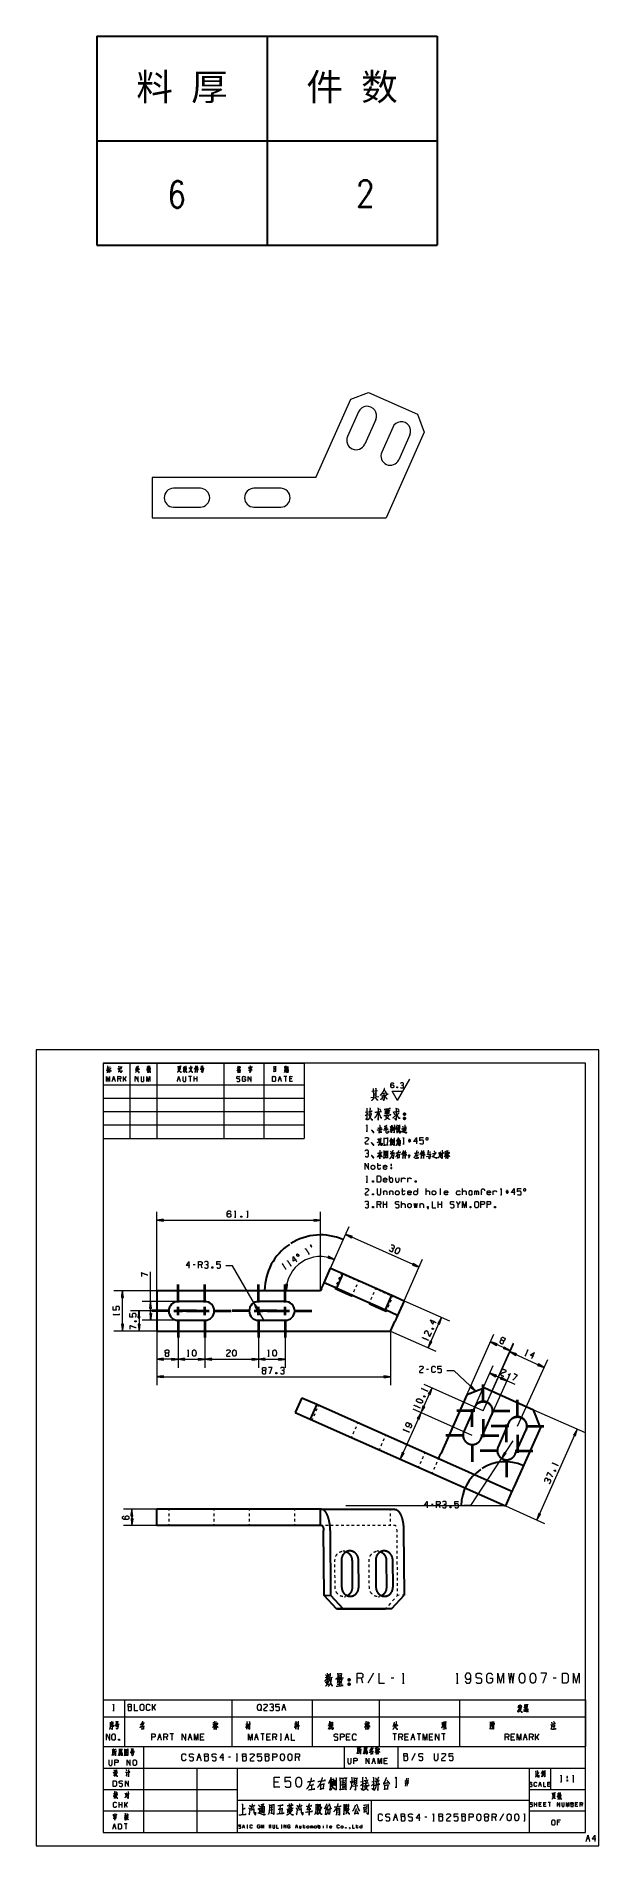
# Model space of a CAD drawing. Header units: millimetres. Extents: x 0 to 210, y 0 to 675.
import ezdxf
from ezdxf.enums import TextEntityAlignment as Align

# ---------------------------------------------------------------- set-up
doc = ezdxf.new("R2010")
doc.units = ezdxf.units.MM
doc.layers.add('1', color=7, linetype='Continuous', true_color=0xffffff)
doc.styles.add('DIM', font='romans.shx', dxfattribs={"width": 0.8, "bigfont": 'bigfont.shx'})
doc.dimstyles.get("Standard").update_dxf_attribs({"dimtxt": 0.18, "dimasz": 0.18, "dimexe": 0.18, "dimexo": 0.0625, "dimgap": 0.09, "dimtad": 0, "dimtih": 1, "dimtoh": 1, "dimdec": 4, "dimzin": 0, "dimdsep": 46, "dimtxsty": 'Standard', "dimcen": 0.09, "dimadec": 0, "dimazin": 0, "dimtfac": 1, "dimtdec": 4, "dimtofl": 0, "dimtmove": 0, "dimatfit": 3, "dimfxl": 0, "dimtolj": 1, "dimtzin": 0, "dimarcsym": 0})

msp = doc.modelspace()

# ---------------------------------------------------------------- blocks, each defined once
blk = doc.blocks.new('*D1')
at = {"color": 0, "lineweight": -2, "transparency": 16777216}
for start, end in [(66.61524, 121.82713), (124.12675, 179.37419)]:
    blk.add_arc((175.14, 126.82), 16.48, start, end, dxfattribs=at)
at = {"color": 0, "lineweight": 18, "transparency": 16777216}
for points in [[(181.69, 141.97), (181.67, 141.91), (181.84, 141.87)], [(158.69, 127), (158.63, 127), (158.66, 126.82)]]:
    blk.add_solid(points, dxfattribs=at)
at = {"layer": 'Defpoints', "color": 0, "lineweight": 18, "transparency": 16777216}
for p in [(188.2, 156.14), (171.15, 142.81), (178.38, 134.09), (115.54, 126.82), (175.14, 126.82)]:
    blk.add_point(p, dxfattribs=at)
at = {"color": 0, "lineweight": 18, "transparency": 16777216, "insert": (166.16, 140.64), "char_height": 0.18, "attachment_point": 5}
blk.add_mtext('\\A1;114°', dxfattribs=at)
blk = doc.blocks.new('*D2')
at = {"color": 0, "lineweight": -2, "transparency": 16777216}
for start, end in [(123.89171, 179.50567), (66.4838, 122.07559)]:
    blk.add_arc((106.13, 207.1), 20.86, start, end, dxfattribs=at)
at = {"color": 0, "lineweight": 18, "transparency": 16777216}
for points in [[(114.47, 226.25), (114.44, 226.2), (114.62, 226.15)], [(85.3, 207.28), (85.24, 207.28), (85.27, 207.1)]]:
    blk.add_solid(points, dxfattribs=at)
at = {"layer": 'Defpoints', "color": 0, "lineweight": 18, "transparency": 16777216}
for p in [(116.81, 231.07), (101.08, 227.34), (109.91, 215.58), (44.99, 207.1), (106.13, 207.1)]:
    blk.add_point(p, dxfattribs=at)
at = {"color": 0, "lineweight": 18, "transparency": 16777216, "insert": (94.77, 224.59), "char_height": 0.18, "attachment_point": 5}
blk.add_mtext('\\A1;114°', dxfattribs=at)
blk = doc.blocks.new('*T11')
at = {"color": 0, "linetype": 'ByBlock', "lineweight": -2, "transparency": 16777216}
for p, q in [((0, 0), (127, 0)), ((0, 0), (0, -78)), ((63.5, 0), (63.5, -78)), ((127, 0), (127, -78)), ((0, -39), (127, -39)), ((0, -78), (127, -78))]:
    blk.add_line(p, q, dxfattribs=at)
at = {"color": 0, "transparency": 16777216, "char_height": 10, "width": 60.5, "attachment_point": 5}
for s, insert in [('{\\fSimSun|b0|i0|c134|p2;料 厚}', (31.75, -19.5)), ('{\\fSimSun|b0|i0|c134|p2;件 数}', (95.25, -19.5))]:
    blk.add_mtext(s, dxfattribs=dict(at, insert=insert))
blk = doc.blocks.new('拆图参数')
blk.add_blockref('*T11', (-63.5, 78))
at = {"style": 'DIM', "width": 0.8}
blk.add_attdef('6', text='', height=10, dxfattribs=at).set_placement((-37.13, 18.91), align=Align.MIDDLE_LEFT)
blk.add_attdef('1', text='', height=10, dxfattribs=at).set_placement((36.65, 19.27), align=Align.MIDDLE_CENTER)

# ---------------------------------------------------------------- dimensions: what is measured, and where the dimension line sits
at = {"lineweight": 18}
for base, line1, line2, picture, middle in [((101.08492, 227.33966), ((106.12972, 207.0955), (44.98706, 207.0955)), ((109.91102, 215.58424), (116.8087, 231.06903)), '*D2', (94.76838, 224.59395)), ((171.1521, 142.80636), ((175.13704, 126.81538), (115.53987, 126.81538)), ((188.19897, 156.13849), (178.37805, 134.09128)), '*D1', (166.16262, 140.63751))]:
    dim = msp.add_angular_dim_2l(base=base, line1=line1, line2=line2, dimstyle='Standard', dxfattribs=at)
    dim.commit()
    dim.dimension.update_dxf_attribs({"geometry": picture, "text_midpoint": middle})

# ---------------------------------------------------------------- linework, layer by layer
at = {"lineweight": 18}
for p, q in [((120.32278, 535.12222), (116.21174, 525.89324)), ((126.71708, 532.27388), (122.60603, 523.0449)), ((133.06876, 529.32991), (128.95771, 520.10092)), ((139.46305, 526.48157), (135.352, 517.25259)), ((104.41498, 510.57667), (43.27232, 510.57667)), ((43.27232, 510.57667), (43.27232, 495.57667)), ((61.27232, 506.57666), (51.27232, 506.57666)), ((91.27232, 506.57666), (81.27233, 506.57666)), ((43.27232, 495.57667), (130.57502, 495.57667)), ((51.27232, 499.57667), (61.27232, 499.57667)), ((81.27233, 499.57667), (91.27232, 499.57667)), ((175.13704, 126.81538), (115.53987, 126.81538))]:
    msp.add_line(p, q, dxfattribs=at)
msp.add_lwpolyline([(104.41498, 510.57667), (117.42829, 539.79037), (124.03018, 542.32319), (142.29953, 534.18511), (144.83235, 527.58323), (130.57502, 495.57667)], dxfattribs=at)
for centre, start, end in [((123.51993, 533.69805), 335.98943771, 155.98943771), ((136.2659, 527.90574), 335.98943771, 155.98943771), ((119.40889, 524.46907), 155.98943771, 335.98943771), ((132.15486, 518.67676), 155.98943771, 335.98943771), ((51.27232, 503.07669), 90, 270), ((61.27232, 503.07669), 270, 90), ((81.27233, 503.07669), 90, 270), ((91.27232, 503.07669), 270, 90)]:
    msp.add_arc(centre, 3.5, start, end, dxfattribs=at)
at = {"layer": '1', "color": 132, "linetype": 'Continuous', "lineweight": 18}
for p, q in [((0, 297), (0, 0)), ((210, 297), (0, 297)), ((25, 292), (25, 264.00003)), ((25, 292), (100.00001, 292)), ((25, 292), (100.00001, 292)), ((25, 292), (100.00001, 292)), ((25, 292), (25, 5)), ((205, 292), (25, 292)), ((35, 292), (35, 264.00003)), ((45, 292), (45, 264.00003)), ((70, 292), (70, 264.00003)), ((85, 292), (85, 264.00003)), ((100.00001, 292), (100.00001, 264.00003)), ((205, 5), (205, 292)), ((210, 0), (210, 297)), ((25, 284.00003), (100.00001, 284.00003)), ((25, 279), (100.00001, 279)), ((25, 274), (100.00001, 274)), ((25, 269), (100.00001, 269)), ((25, 264.00003), (100.00001, 264.00003)), ((25, 37), (25, 5)), ((25, 37), (205, 37)), ((40, 37), (40, 5)), ((115, 37), (115, 29)), ((135, 37), (135, 29)), ((25, 29), (205, 29)), ((60, 29), (60, 5)), ((75, 29), (75, 5)), ((184, 29), (184, 5)), ((192, 29), (192, 21)), ((25, 21), (75, 21)), ((184, 21), (205, 21)), ((75, 17), (184, 17)), ((125, 17), (125, 5)), ((25, 13), (75, 13)), ((184, 13), (205, 13)), ((0, 0), (210, 0)), ((25, 5), (205, 5)), ((25, 5), (205, 5))]:
    msp.add_line(p, q, dxfattribs=at)
at = {"layer": '1', "color": 95, "linetype": 'Continuous', "lineweight": 18}
for p, q in [((27.12585, 290.61218), (27.71124, 290.73639)), ((41.33767, 290.21887), (42.12796, 290.38449)), ((75.248, 290.57077), (75.67242, 290.63287)), ((75.35045, 290.55008), (75.4529, 290.23956)), ((75.81876, 290.5087), (76.34562, 290.61218)), ((75.97975, 290.48798), (76.11147, 290.1568)), ((92.56449, 290.42587), (93.42796, 290.55008)), ((26.33556, 290.17749), (26.96486, 290.3017)), ((26.70143, 289.94977), (26.92096, 289.68069)), ((26.99413, 289.99118), (27.9454, 290.13608)), ((28.66197, 286.17203), (29.2181, 286.17203)), ((31.61768, 285.17844), (31.33962, 286.17203)), ((33.59286, 287.14493), (32.62695, 285.77875)), ((32.62695, 285.17844), (32.62695, 287.14493)), ((33.59286, 285.17844), (33.03673, 286.35834)), ((42.24504, 290.1568), (42.78653, 290.28098)), ((52.93833, 286.17203), (53.49445, 286.17203)), ((53.17248, 290.09467), (53.69934, 290.17749)), ((54.9135, 288.87338), (55.36718, 289.43228)), ((58.01556, 287.14493), (56.90331, 287.14493)), ((57.45943, 287.14493), (57.45943, 285.17844)), ((59.02483, 285.17844), (59.02483, 287.14493)), ((60.13708, 286.17203), (59.02483, 286.17203)), ((60.13708, 285.17844), (60.13708, 287.14493)), ((75.8334, 289.63928), (75.36509, 289.55649)), ((90.64787, 286.17203), (91.20399, 286.17203)), ((93.60357, 287.14493), (92.49132, 287.14493)), ((92.84255, 290.07397), (93.10599, 290.13608)), ((92.85719, 289.72208), (93.09135, 289.78418)), ((93.04745, 287.14493), (93.04745, 285.17844)), ((93.60357, 290.05328), (93.85236, 290.11539)), ((95.44704, 286.17203), (94.61285, 286.17203)), ((124.94109, 279.27496), (127.83095, 279.64996)), ((125.28575, 281.59995), (127.40675, 281.89996)), ((125.84251, 280.21246), (126.55836, 280.28745)), ((125.86903, 280.88745), (126.58487, 281.03745)), ((130.34424, 280.84998), (129.31026, 280.66248)), ((122.80665, 272.47009), (123.86715, 273.29507)), ((122.85968, 273.74509), (123.81412, 274.0076)), ((123.20434, 266.68259), (123.62854, 266.68259)), ((132.46931, 263.5701), (133.22934, 263.74509)), ((133.35306, 263.42007), (133.35306, 262.22009)), ((134.92255, 267.35757), (134.26857, 267.18259)), ((134.40996, 267.80759), (134.88718, 267.95758)), ((134.48067, 268.30759), (134.90486, 268.43259)), ((139.01593, 263.59509), (139.68758, 262.64508)), ((139.66991, 263.59509), (139.01593, 262.64508)), ((139.33409, 262.39508), (139.33409, 263.82007)), ((127.29773, 262.39508), (128.35823, 262.99509)), ((132.48698, 261.64508), (133.17632, 261.99509)), ((132.52234, 262.32007), (133.08794, 262.47009)), ((134.86951, 262.04507), (135.61186, 262.14508)), ((135.57651, 262.6701), (134.94022, 262.5701)), ((136.86319, 261.92007), (137.28738, 261.92007)), ((139.84666, 263.12009), (138.83919, 263.12009)), ((142.10545, 257.65759), (142.08778, 256.6326)), ((145.59792, 257.28259), (146.78214, 257.48257)), ((147.31239, 258.90759), (146.21654, 258.73257)), ((152.39198, 258.2576), (153.20505, 258.48257)), ((127.29773, 253.97008), (128.62335, 253.97008)), ((131.85068, 248.25758), (131.85068, 250.00758)), ((132.3456, 253.12009), (132.68141, 253.12009)), ((132.3456, 253.12009), (132.3456, 252.6451)), ((123.20434, 247.63258), (123.62854, 247.63258)), ((129.57422, 244.44508), (129.57422, 242.87009)), ((131.85068, 244.44508), (131.85068, 242.87009)), ((136.40364, 247.63258), (136.40364, 249.20758)), ((136.40364, 244.44508), (137.72926, 244.44508)), ((138.68011, 247.63258), (138.68011, 249.20758)), ((145.50954, 242.87009), (145.50954, 245.24509)), ((150.73413, 245.27008), (150.73413, 242.87009)), ((159.16838, 242.87009), (159.16838, 245.24509)), ((162.77048, 242.87009), (162.77048, 244.44508)), ((163.72134, 242.87009), (163.72134, 244.44508)), ((166.42201, 243.92009), (165.99782, 243.92009)), ((170.55077, 242.87009), (170.55077, 244.44508)), ((176.27026, 244.0701), (175.2628, 244.0701)), ((175.43953, 244.54507), (176.11118, 243.59508)), ((176.09351, 244.54507), (175.43953, 243.59508)), ((175.75769, 243.34509), (175.75769, 244.77008)), ((128.64104, 238.10759), (128.30521, 239.30759)), ((129.57422, 238.10759), (129.57422, 240.48259)), ((130.91751, 239.30759), (129.57422, 239.30759)), ((130.91751, 238.10759), (130.91751, 240.48259)), ((136.40364, 238.10759), (136.40364, 240.48259)), ((143.23306, 239.68257), (143.23306, 238.10759)), ((150.06248, 238.10759), (150.06248, 240.48259)), ((151.40579, 239.30759), (150.06248, 239.30759)), ((151.40579, 238.10759), (151.40579, 240.48259)), ((158.23521, 240.48259), (157.56357, 239.30759)), ((173.28679, 242.87009), (173.711, 242.87009)), ((74.07697, 234.53615), (74.50117, 234.53615)), ((78.62991, 234.53615), (79.05412, 234.53615)), ((59.29505, 216.81158), (58.6234, 216.81158)), ((61.90735, 215.61157), (61.57153, 216.81158)), ((94.90439, 216.3672), (95.26017, 216.59819)), ((101.65227, 220.74843), (102.00806, 220.97945)), ((92.99506, 215.1275), (93.35085, 215.35852)), ((31.10478, 198.11407), (31.10478, 198.53827)), ((56.50564, 182.66446), (56.92984, 182.66446)), ((86.50564, 182.66446), (86.92984, 182.66446)), ((146.27058, 188.51398), (146.44321, 188.90147)), ((182.3427, 183.03223), (182.72888, 182.85674)), ((146.3907, 177.79817), (145.71906, 177.79817)), ((176.75537, 175.55652), (176.14183, 175.8298)), ((145.95416, 169.50507), (146.12677, 169.89258)), ((143.17525, 163.2666), (143.34785, 163.65408)), ((139.13205, 154.18993), (139.30466, 154.57742)), ((194.68301, 141.77829), (194.85561, 142.1658)), ((148.16653, 127.35827), (147.49489, 127.35827)), ((150.77884, 126.15826), (150.44301, 127.35827)), ((107.86553, 62.75834), (109.36861, 63.0733)), ((109.59128, 62.64022), (110.62117, 62.87645)), ((112.54073, 63.467), (113.65412, 63.66385)), ((112.7634, 61.38039), (113.73762, 61.4985)), ((113.2366, 61.97094), (113.2366, 59.68747)), ((121.91896, 60.67173), (121.39011, 62.56149)), ((125.95396, 64.41188), (123.83852, 60.67173)), ((133.4951, 62.56149), (132.43739, 62.56149)), ((194.0201, 62.56149), (192.96239, 62.56149)), ((25, 54.4625), (33, 54.4625)), ((25, 54.4625), (25, 48.1125)), ((33, 54.4625), (33, 48.1125)), ((33, 54.4625), (73, 54.4625)), ((73, 54.4625), (73, 48.1125)), ((73, 54.4625), (103, 54.4625)), ((103, 54.4625), (103, 48.1125)), ((103, 54.4625), (128, 54.4625)), ((112.37373, 60.23865), (114.15514, 60.4355)), ((128, 54.4625), (128, 48.1125)), ((128, 54.4625), (158, 54.4625)), ((136.66722, 60.67173), (137.33527, 60.67173)), ((156.84222, 60.67173), (157.51025, 60.67173)), ((158, 54.4625), (158, 48.1125)), ((158, 54.4625), (205, 54.4625)), ((205, 54.4625), (205, 48.1125)), ((25, 48.1125), (33, 48.1125)), ((25, 48.1125), (25, 37)), ((28.66892, 50.475), (29.09312, 50.475)), ((33, 48.1125), (33, 37)), ((33, 48.1125), (73, 48.1125)), ((44.57156, 52.85), (43.40502, 51.2)), ((43.40502, 50.475), (43.40502, 52.85)), ((44.57156, 50.475), (43.89992, 51.9)), ((73, 48.1125), (73, 37)), ((73, 48.1125), (103, 48.1125)), ((92.08704, 51.675), (92.75868, 51.675)), ((103, 48.1125), (103, 37)), ((103, 48.1125), (128, 48.1125)), ((128, 48.1125), (128, 37)), ((128, 48.1125), (158, 48.1125)), ((158, 48.1125), (158, 37)), ((158, 48.1125), (205, 48.1125)), ((182.79929, 52.525), (182.79929, 50.825)), ((205, 48.1125), (205, 37)), ((45.71835, 40.5625), (46.39, 40.5625)), ((49.0023, 39.3625), (48.66647, 40.5625)), ((51.27877, 41.7375), (49.93547, 41.7375)), ((50.60712, 41.7375), (50.60712, 39.3625)), ((57.10072, 40.5625), (57.77237, 40.5625)), ((62.32533, 40.5625), (61.31785, 40.5625)), ((65.91271, 45.225), (66.72576, 45.45)), ((78.2121, 45.4), (79.00748, 45.55)), ((81.85937, 40.5625), (82.53101, 40.5625)), ((85.14332, 41.7375), (83.80001, 41.7375)), ((84.47166, 41.7375), (84.47166, 39.3625)), ((87.08397, 40.5625), (86.07649, 40.5625)), ((89.69627, 39.3625), (89.36044, 40.5625)), ((91.12434, 41.7375), (91.46017, 41.7375)), ((91.30109, 41.7375), (91.30109, 39.3625)), ((93.24174, 40.5625), (93.91339, 40.5625)), ((96.40622, 45.2), (97.2723, 45.325)), ((109.12959, 45.55), (109.78357, 45.7)), ((116.84676, 40.5625), (115.83928, 40.5625)), ((134.44934, 41.7375), (133.10605, 41.7375)), ((133.77769, 41.7375), (133.77769, 39.3625)), ((136.72583, 39.3625), (136.39, 40.5625)), ((138.66647, 40.5625), (137.659, 40.5625)), ((140.2713, 40.5625), (140.94295, 40.5625)), ((143.55525, 41.7375), (142.21196, 41.7375)), ((142.88361, 41.7375), (142.88361, 39.3625)), ((147.77238, 40.5625), (146.76491, 40.5625)), ((152.66116, 41.7375), (151.31786, 41.7375)), ((151.9895, 41.7375), (151.9895, 39.3625)), ((152.27231, 45.55), (152.74953, 45.65)), ((152.50208, 46.1), (152.48441, 43.7)), ((176.37239, 39.3625), (176.03658, 40.5625)), ((178.31305, 40.5625), (177.30557, 40.5625)), ((182.19434, 40.5625), (182.866, 40.5625)), ((185.4783, 39.3625), (185.14249, 40.5625)), ((187.57803, 41.7375), (186.41147, 40.0875)), ((186.41147, 39.3625), (186.41147, 41.7375)), ((187.57803, 39.3625), (186.90637, 40.7875)), ((193.25533, 45.525), (193.25533, 43.6)), ((25, 37), (33, 37)), ((31.28774, 34.04447), (31.83411, 34.19903)), ((31.58434, 35.43551), (31.56873, 34.13279)), ((33, 37), (73, 37)), ((73, 37), (103, 37)), ((91.12434, 39.3625), (91.46017, 39.3625)), ((103, 37), (128, 37)), ((122.71526, 34.66315), (123.26163, 34.81771)), ((123.01186, 36.05419), (122.99625, 34.75147)), ((126.50748, 35.76715), (127.22556, 35.96587)), ((128, 37), (158, 37)), ((141.51398, 34.48641), (140.03098, 31.86441)), ((158, 37), (205, 37)), ((60.42119, 33.07665), (61.16269, 33.07665)), ((72.47748, 33.07665), (71.73598, 33.07665)), ((74.70126, 31.75185), (75.16959, 31.75185)), ((98.3065, 31.75185), (97.93575, 33.07665)), ((125.67931, 31.64923), (126.27251, 31.64923)), ((130.79842, 31.64923), (129.90862, 31.64923)), ((90.45876, 23.74519), (88.87219, 23.74519)), ((102.78645, 22.64283), (102.75861, 21.02865)), ((111.4688, 21.30424), (111.88632, 20.8318)), ((113.91723, 24.13889), (115.28114, 24.41448)), ((114.00073, 23.4696), (115.16979, 23.74519)), ((118.28624, 22.20976), (120.0955, 22.48535)), ((118.70377, 24.33574), (119.3718, 24.53259)), ((121.04086, 22.48535), (122.23774, 23.43023)), ((121.09652, 23.8633), (122.20991, 24.13889)), ((122.37691, 23.23338), (124.07483, 23.4696)), ((122.43258, 24.41448), (123.96349, 24.6507)), ((125.24286, 23.90267), (126.24491, 24.13889)), ((133.9809, 21.85543), (134.64893, 21.85543)), ((139.12927, 24.09952), (137.54269, 24.09952)), ((139.12927, 23.35149), (137.54269, 23.35149)), ((137.79321, 22.20976), (138.32207, 25.24125)), ((138.87877, 25.24125), (138.3499, 22.20976)), ((186.57123, 26.88477), (186.8932, 27.00897)), ((187.82883, 22.94556), (188.27374, 22.94556)), ((191.66818, 22.94556), (191.00084, 22.94556)), ((195.70174, 23.9299), (196.12593, 23.9299)), ((198.01355, 24.6549), (198.34938, 24.6549)), ((198.01355, 24.6549), (198.01355, 24.1799)), ((200.25468, 23.9299), (200.67888, 23.9299)), ((29.40892, 19.5379), (28.85279, 19.393)), ((29.21866, 19.2895), (29.42355, 19.0204)), ((30.95968, 14.33185), (30.95968, 16.29835)), ((32.07193, 15.32545), (30.95968, 15.32545)), ((32.07193, 14.33185), (32.07193, 16.29835)), ((34.0471, 16.29835), (33.0812, 14.93215)), ((33.0812, 14.33185), (33.0812, 16.29835)), ((34.0471, 14.33185), (33.49097, 15.51175)), ((80.43171, 14.08285), (81.3342, 14.32435)), ((84.04076, 13.80685), (84.82129, 13.97935)), ((87.25954, 13.28935), (88.38155, 13.56535)), ((88.33276, 14.39335), (87.28393, 14.11735)), ((91.03932, 15.01435), (90.77101, 12.01285)), ((94.08736, 14.18635), (95.45329, 14.42785)), ((98.11106, 14.08285), (99.01355, 14.32435)), ((104.81693, 14.39335), (104.42667, 14.32435)), ((104.79254, 13.63435), (104.42667, 13.53085)), ((113.64486, 14.84185), (113.44973, 14.73835)), ((116.22947, 14.63485), (115.71724, 14.56585)), ((186.03136, 14.63667), (186.03136, 16.20988)), ((186.92116, 15.43155), (186.03136, 15.43155)), ((186.92116, 14.63667), (186.92116, 16.20988)), ((188.39594, 15.43155), (187.72858, 15.43155)), ((190.09314, 15.43155), (189.4258, 15.43155)), ((192.01282, 16.20988), (191.12302, 16.20988)), ((191.56792, 16.20988), (191.56792, 14.63667)), ((194.56898, 19.01679), (195.35927, 19.18239)), ((195.47635, 18.95469), (196.01785, 19.0789)), ((201.97368, 15.43155), (201.30634, 15.43155)), ((203.89334, 14.63667), (203.6709, 15.43155)), ((28.89336, 7.18112), (29.44949, 7.18112)), ((29.11288, 10.66907), (29.63974, 10.75187)), ((33.9706, 8.15402), (32.85835, 8.15402)), ((33.48764, 11.35217), (32.91688, 11.22797)), ((33.28276, 11.06237), (33.47301, 10.81397)), ((33.41447, 8.15402), (33.41447, 6.18752)), ((77.20281, 7.22425), (77.57356, 7.22425)), ((78.70497, 7.87285), (78.89034, 7.87285)), ((78.80254, 7.87285), (78.80254, 6.56185)), ((84.04076, 13.18585), (84.87007, 13.39285)), ((91.4341, 7.87285), (91.61948, 7.87285)), ((91.53167, 7.87285), (91.53167, 6.56185)), ((97.00368, 7.22425), (97.37444, 7.22425)), ((99.647, 7.43125), (100.37875, 7.43125)), ((102.4757, 6.56185), (102.4757, 7.43125)), ((105.30441, 6.90685), (105.30441, 7.87285)), ((107.0895, 7.43125), (107.0895, 6.56185)), ((108.50385, 7.88665), (108.50385, 6.56185)), ((112.96189, 13.28935), (112.1082, 13.18585)), ((112.1082, 12.53035), (112.96189, 12.63385)), ((119.44788, 7.43125), (120.17963, 7.43125)), ((133.74742, 10.62776), (134.48892, 10.62776)), ((145.80371, 10.62776), (145.06219, 10.62776)), ((148.02748, 9.30296), (148.4958, 9.30296)), ((171.63272, 9.30296), (171.26198, 10.62776)), ((174.46143, 11.92496), (172.97842, 9.30296)), ((181.97185, 9.30296), (182.44016, 9.30296)), ((195.31538, 8.85072), (194.62753, 8.85072)), ((78.70497, 6.56185), (78.89034, 6.56185)), ((91.4341, 6.56185), (91.61948, 6.56185)), ((205.60579, 2.7814), (206.27744, 2.7814))]:
    msp.add_line(p, q, dxfattribs=at)
at = {"layer": '1', "color": 43, "linetype": 'Continuous', "lineweight": 18}
for p, q in [((134.8555, 278.08798), (139.47148, 286.08798)), ((132.83601, 281.58798), (136.875, 281.58798)), ((134.8555, 278.08798), (132.83601, 281.58798)), ((112.16954, 209.59535), (112.57639, 210.50868)), ((112.98322, 211.42201), (113.39008, 212.33534)), ((113.79691, 213.24867), (114.00034, 213.70535)), ((119.37753, 208.5737), (119.78437, 209.48703)), ((120.19121, 210.40036), (120.39463, 210.85701)), ((111.55928, 208.22536), (111.7627, 208.68202)), ((117.95358, 205.37703), (118.157, 205.83368)), ((118.56384, 206.74701), (118.97069, 207.66034)), ((124.34787, 202.52869), (124.55129, 202.98537)), ((124.95814, 203.8987), (125.36497, 204.81203)), ((125.77182, 205.72536), (126.17866, 206.63869)), ((126.58551, 207.55202), (126.78893, 208.00868)), ((132.16612, 202.87703), (132.57295, 203.79036)), ((132.9798, 204.70369), (133.18323, 205.16034)), ((130.74216, 199.68036), (130.94559, 200.13702)), ((131.35243, 201.05035), (131.75926, 201.9637)), ((161.99004, 168.72475), (162.81523, 169.04126)), ((163.64043, 169.35779), (164.46562, 169.6743)), ((165.29082, 169.99081), (166.11601, 170.30733)), ((166.94121, 170.62384), (167.35381, 170.7821)), ((167.35381, 170.7821), (167.36446, 170.80602)), ((167.35381, 170.7821), (167.81053, 170.57864)), ((167.38576, 170.85385), (167.39641, 170.87776)), ((168.72401, 170.17175), (169.63748, 169.76485)), ((170.55095, 169.35794), (171.46442, 168.95103)), ((104.81078, 163.06841), (104.40388, 162.15492)), ((105.42113, 164.43861), (105.21768, 163.98187)), ((160.75224, 168.24997), (161.16484, 168.40823)), ((172.3779, 168.54413), (173.29137, 168.13722)), ((174.20483, 167.73033), (175.1183, 167.32341)), ((176.03178, 166.91652), (176.94525, 166.5096)), ((177.8587, 166.10271), (178.77219, 165.6958)), ((179.68565, 165.28889), (180.59914, 164.88199)), ((181.5126, 164.47508), (182.42609, 164.06818)), ((183.33954, 163.66127), (184.25301, 163.25436)), ((185.16649, 162.84747), (185.62321, 162.64401)), ((185.63387, 162.66792), (185.62321, 162.64401)), ((185.62321, 162.64401), (185.78154, 162.23145)), ((185.66582, 162.73967), (185.65518, 162.71576)), ((103.18316, 159.41451), (102.97971, 158.95778)), ((103.99697, 161.24146), (103.59007, 160.32799)), ((119.14246, 155.58965), (119.54937, 156.50311)), ((119.95627, 157.41658), (120.15972, 157.87332)), ((186.09819, 161.4063), (186.41483, 160.58115)), ((186.73148, 159.756), (187.0481, 158.93085)), ((187.36476, 158.1057), (187.68138, 157.28055)), ((187.99805, 156.4554), (188.15636, 156.04283)), ((117.7183, 152.3925), (117.92175, 152.84923)), ((118.32864, 153.7627), (118.73556, 154.67618)), ((129.02983, 150.09059), (128.62294, 149.17714)), ((129.84364, 151.91754), (129.43674, 151.00407)), ((130.45401, 153.28775), (130.25055, 152.83101)), ((159.41278, 154.02139), (159.5739, 154.54559)), ((159.58456, 154.5695), (159.5739, 154.54559)), ((159.61652, 154.64124), (159.60587, 154.61732)), ((165.9682, 151.69725), (165.68628, 151.22687)), ((165.97885, 151.72118), (165.9682, 151.69725)), ((166.01082, 151.79291), (166.00015, 151.769)), ((172.20137, 148.32472), (172.3625, 148.84892)), ((172.37314, 148.87283), (172.3625, 148.84892)), ((172.40511, 148.94458), (172.39445, 148.92065)), ((128.21602, 148.26366), (128.01257, 147.80692)), ((143.36151, 142.61185), (143.76842, 143.52531)), ((144.17532, 144.43878), (144.58223, 145.35226)), ((144.98914, 146.26572), (145.19258, 146.72246)), ((149.56398, 143.13313), (149.15707, 142.21968)), ((150.17433, 144.50336), (149.97089, 144.04662)), ((178.75679, 146.0006), (178.47488, 145.5302)), ((178.76746, 146.02451), (178.75679, 146.0006)), ((178.79941, 146.09624), (178.78874, 146.07233)), ((142.75116, 141.24164), (142.95461, 141.69838)), ((147.93636, 139.47925), (147.73291, 139.02252)), ((148.75017, 141.3062), (148.34326, 140.39273)), ((49.48706, 125.5694), (49.48706, 125.0694)), ((49.48706, 124.0694), (49.48706, 123.0694)), ((49.48706, 122.0694), (49.48706, 121.0694)), ((66.48707, 125.0694), (66.48707, 125.5694)), ((66.48707, 123.0694), (66.48707, 124.0694)), ((66.48707, 121.0694), (66.48707, 122.0694)), ((79.48706, 125.5694), (79.48706, 125.0694)), ((79.48706, 124.0694), (79.48706, 123.0694)), ((79.48706, 122.0694), (79.48706, 121.0694)), ((96.48707, 125.0694), (96.48707, 125.5694)), ((96.48707, 123.0694), (96.48707, 124.0694)), ((96.48707, 121.0694), (96.48707, 122.0694)), ((132.28976, 125.0694), (132.28976, 125.5694)), ((132.28976, 123.0694), (132.28976, 124.0694)), ((132.28976, 121.0694), (132.28976, 122.0694)), ((49.48706, 120.0694), (49.48706, 119.5694)), ((66.48707, 119.5694), (66.48707, 120.0694)), ((79.48706, 120.0694), (79.48706, 119.5694)), ((96.48707, 119.5694), (96.48707, 120.0694)), ((106.97422, 119.5694), (106.48486, 119.5694)), ((108.93165, 119.5694), (107.95294, 119.5694)), ((110.88909, 119.5694), (109.91037, 119.5694)), ((112.84653, 119.5694), (111.86781, 119.5694)), ((114.80396, 119.5694), (113.82524, 119.5694)), ((116.76141, 119.5694), (115.78268, 119.5694)), ((118.71883, 119.5694), (117.74013, 119.5694)), ((120.67628, 119.5694), (119.69756, 119.5694)), ((122.63372, 119.5694), (121.655, 119.5694)), ((124.59115, 119.5694), (123.61243, 119.5694)), ((126.54859, 119.5694), (125.56987, 119.5694)), ((128.50603, 119.5694), (127.52731, 119.5694)), ((130.46346, 119.5694), (129.48474, 119.5694)), ((132.4209, 119.5694), (131.44218, 119.5694)), ((132.28976, 119.5694), (132.28976, 120.0694)), ((133.88898, 119.5694), (133.39963, 119.5694)), ((134.70267, 117.60431), (134.65346, 118.16716)), ((134.70624, 117.10148), (134.70267, 117.60431)), ((134.72052, 115.09018), (134.71338, 116.09583)), ((115.14568, 109.98963), (114.53541, 109.96346)), ((115.25143, 109.87382), (115.7672, 109.75043)), ((116.97647, 110.06817), (116.3662, 110.04199)), ((127.93427, 109.98963), (127.32401, 109.96346)), ((128.04002, 109.87382), (128.5558, 109.75043)), ((129.76506, 110.06817), (129.1548, 110.04199)), ((134.7348, 113.07887), (134.72766, 114.08453)), ((134.74908, 111.06756), (134.74194, 112.07321)), ((134.76338, 109.05626), (134.75624, 110.06191)), ((134.77766, 107.04495), (134.77052, 108.05061)), ((111.48827, 106.46666), (111.55106, 106.99326)), ((111.49181, 105.96674), (111.48827, 106.46666)), ((111.50603, 103.96704), (111.49892, 104.96689)), ((111.52023, 101.96735), (111.51312, 102.96719)), ((124.27686, 106.46666), (124.33964, 106.99326)), ((124.28041, 105.96674), (124.27686, 106.46666)), ((124.29461, 103.96704), (124.28751, 104.96689)), ((124.30881, 101.96735), (124.30171, 102.96719)), ((134.79195, 105.03365), (134.78481, 106.0393)), ((134.80623, 103.02235), (134.79909, 104.028)), ((134.82053, 101.01104), (134.81339, 102.01669)), ((111.53442, 99.96766), (111.52733, 100.96751)), ((111.54863, 97.96796), (111.54153, 98.9678)), ((111.55928, 96.46819), (111.55573, 96.96811)), ((111.62632, 95.91884), (111.55928, 96.46819)), ((124.32302, 99.96766), (124.31591, 100.96751)), ((124.33722, 97.96796), (124.33012, 98.9678)), ((124.34787, 96.46819), (124.34432, 96.96811)), ((124.4149, 95.91884), (124.34787, 96.46819)), ((134.83481, 98.99974), (134.82767, 100.00538)), ((134.84909, 96.98843), (134.84195, 97.99409)), ((134.86337, 94.97712), (134.85623, 95.98277)), ((114.90643, 92.97141), (115.51669, 92.99758)), ((116.11553, 93.28916), (115.59266, 93.10782)), ((116.73722, 93.04994), (117.34749, 93.07612)), ((127.69502, 92.97141), (128.30528, 92.99758)), ((128.90411, 93.28916), (128.38126, 93.10782)), ((129.52582, 93.04994), (130.13608, 93.07612)), ((130.71989, 88.88601), (130.34224, 88.46941)), ((132.2305, 90.55242), (131.4752, 89.71922)), ((133.74112, 92.21884), (132.98582, 91.38563)), ((134.87408, 93.46864), (134.49643, 93.05204)), ((134.87408, 93.46864), (134.87051, 93.97147)), ((135.48436, 93.49482), (134.87408, 93.46864)), ((137.31514, 93.57336), (136.70488, 93.54718))]:
    msp.add_line(p, q, dxfattribs=at)
at = {"layer": '1', "color": 13, "linetype": 'Continuous', "lineweight": 18}
for p, q in [((44.98706, 207.0955), (44.98706, 236.61864)), ((106.12972, 207.0955), (106.12972, 236.61864)), ((47.52707, 233.77803), (44.98706, 233.44363)), ((44.98706, 233.44363), (47.52707, 233.10924)), ((44.98706, 233.44363), (106.12972, 233.44363)), ((47.52707, 233.46902), (45.17999, 233.46902)), ((47.52707, 233.41823), (45.17999, 233.41823)), ((47.52707, 233.51984), (45.56586, 233.51984)), ((47.52707, 233.36743), (45.56586, 233.36743)), ((47.52707, 233.57063), (45.95173, 233.57063)), ((47.52707, 233.31664), (45.95173, 233.31664)), ((47.52707, 233.62143), (46.33759, 233.62143)), ((47.52707, 233.26584), (46.33759, 233.26584)), ((47.52707, 233.67224), (46.72345, 233.67224)), ((47.52707, 233.21503), (46.72345, 233.21503)), ((47.52707, 233.72302), (47.10932, 233.72302)), ((47.52707, 233.16423), (47.10932, 233.16423)), ((47.52707, 233.77383), (47.49518, 233.77383)), ((47.52707, 233.77383), (47.49518, 233.77383)), ((47.52707, 233.11343), (47.49518, 233.11343)), ((47.52707, 233.11343), (47.49518, 233.11343)), ((47.52707, 233.10924), (47.52707, 233.77803)), ((103.58972, 233.77803), (103.58972, 233.10924)), ((106.12972, 233.44363), (103.58972, 233.77803)), ((103.58972, 233.77383), (103.6216, 233.77383)), ((103.58972, 233.77383), (103.6216, 233.77383)), ((103.58972, 233.72302), (104.00748, 233.72302)), ((103.58972, 233.67224), (104.39333, 233.67224)), ((103.58972, 233.62143), (104.7792, 233.62143)), ((103.58972, 233.57063), (105.16507, 233.57063)), ((103.58972, 233.51984), (105.55093, 233.51984)), ((103.58972, 233.46902), (105.93679, 233.46902)), ((103.58972, 233.10924), (106.12972, 233.44363)), ((103.58972, 233.41823), (105.93679, 233.41823)), ((103.58972, 233.36743), (105.55093, 233.36743)), ((103.58972, 233.31664), (105.16507, 233.31664)), ((103.58972, 233.26584), (104.7792, 233.26584)), ((103.58972, 233.21503), (104.39333, 233.21503)), ((103.58972, 233.16423), (104.00748, 233.16423)), ((103.58972, 233.11343), (103.6216, 233.11343)), ((103.58972, 233.11343), (103.6216, 233.11343)), ((109.91102, 215.58424), (116.8087, 231.06903)), ((117.97306, 227.44067), (115.51678, 228.16876)), ((115.51678, 228.16876), (117.70092, 226.82976)), ((142.9209, 215.96162), (115.51678, 228.16876)), ((117.82666, 227.11201), (115.68268, 228.06706)), ((117.84734, 227.15842), (115.70335, 228.11346)), ((117.80599, 227.06561), (116.01448, 227.86363)), ((117.868, 227.20482), (116.07649, 228.00285)), ((117.78532, 227.01921), (116.3463, 227.66022)), ((117.88867, 227.25124), (116.44965, 227.89224)), ((117.76465, 226.97279), (116.6781, 227.4568)), ((117.90935, 227.29764), (116.82279, 227.78163)), ((117.74398, 226.92639), (117.0099, 227.2534)), ((117.93002, 227.34404), (117.19594, 227.67104)), ((117.72331, 226.87999), (117.34171, 227.04999)), ((117.95068, 227.39044), (117.56908, 227.56042)), ((117.70264, 226.8336), (117.67352, 226.84656)), ((117.70264, 226.8336), (117.67352, 226.84656)), ((117.70092, 226.82976), (117.97306, 227.44067)), ((117.97136, 227.43686), (117.94223, 227.44981)), ((117.97136, 227.43686), (117.94223, 227.44981)), ((73.3032, 216.42407), (70.7632, 216.42407)), ((85.20031, 195.74934), (73.3032, 216.42407)), ((106.48486, 207.89275), (112.62869, 221.68523)), ((109.0891, 220.01434), (108.8475, 219.3907)), ((108.8475, 219.3907), (111.33678, 218.78496)), ((108.84902, 219.39462), (108.87875, 219.3831)), ((108.84902, 219.39462), (108.87875, 219.3831)), ((108.86737, 219.44199), (109.2569, 219.29108)), ((108.88572, 219.48936), (109.63507, 219.19905)), ((108.90408, 219.53673), (110.01323, 219.10704)), ((108.92242, 219.58411), (110.39139, 219.01501)), ((108.94077, 219.63145), (110.76954, 218.92299)), ((108.95912, 219.67883), (111.1477, 218.83096)), ((108.97748, 219.72621), (111.16605, 218.87834)), ((108.99583, 219.77357), (110.8246, 219.06511)), ((109.01418, 219.82095), (110.48314, 219.25186)), ((109.03253, 219.86832), (110.14169, 219.43863)), ((109.05088, 219.91568), (109.80022, 219.62538)), ((109.06923, 219.96306), (109.45877, 219.81213)), ((109.08759, 220.01044), (109.11731, 219.9989)), ((109.08759, 220.01044), (109.11731, 219.9989)), ((111.33678, 218.78496), (109.0891, 220.01434)), ((137.31514, 203.37711), (144.21283, 218.86189)), ((140.73676, 217.30063), (140.46461, 216.68971)), ((140.46461, 216.68971), (142.9209, 215.96162)), ((140.46632, 216.69353), (140.49545, 216.68057)), ((140.46632, 216.69353), (140.49545, 216.68057)), ((140.487, 216.73993), (140.86859, 216.56996)), ((140.50766, 216.78635), (141.24174, 216.45935)), ((140.52834, 216.83275), (141.61488, 216.34874)), ((140.54901, 216.87915), (141.98804, 216.23813)), ((140.56967, 216.92555), (142.36119, 216.12753)), ((140.59035, 216.97197), (142.73433, 216.01692)), ((140.61102, 217.01837), (142.755, 216.06332)), ((140.63168, 217.06477), (142.4232, 216.26674)), ((140.65236, 217.11118), (142.0914, 216.47017)), ((140.67303, 217.15758), (141.75958, 216.67358)), ((140.6937, 217.20399), (141.42778, 216.87698)), ((140.71437, 217.2504), (141.09598, 217.0804)), ((140.73505, 217.2968), (140.76416, 217.28381)), ((140.73505, 217.2968), (140.76416, 217.28381)), ((142.9209, 215.96162), (140.73676, 217.30063)), ((42.71597, 196.0955), (42.71597, 214.226)), ((93.12457, 209.64894), (93.33297, 207.0955)), ((93.79254, 209.61586), (93.12457, 209.64894)), ((93.12876, 209.64873), (93.12717, 209.61688)), ((93.12876, 209.64873), (93.12717, 209.61688)), ((93.1795, 209.64621), (93.15884, 209.22897)), ((93.23023, 209.64371), (93.1905, 208.84106)), ((93.28098, 209.64119), (93.22217, 208.45317)), ((93.33171, 209.63869), (93.25382, 208.06526)), ((93.38245, 209.63615), (93.28548, 207.67735)), ((93.43318, 209.63367), (93.31715, 207.28946)), ((93.33297, 207.0955), (93.79254, 209.61586)), ((93.48392, 209.63113), (93.36788, 207.28696)), ((93.53467, 209.62863), (93.4377, 207.66983)), ((93.5854, 209.62611), (93.50751, 208.05272)), ((93.63614, 209.62361), (93.57733, 208.43559)), ((93.68687, 209.62109), (93.64715, 208.81848)), ((93.73761, 209.61859), (93.71696, 209.20135)), ((93.78835, 209.61607), (93.78677, 209.58424)), ((93.78835, 209.61607), (93.78677, 209.58424)), ((44.98706, 207.0955), (29.02228, 207.0955)), ((32.19728, 207.0955), (31.86289, 204.5555)), ((31.86289, 204.5555), (32.53168, 204.5555)), ((31.86708, 204.5555), (31.86708, 204.58739)), ((31.86708, 204.5555), (31.86708, 204.58739)), ((31.91788, 204.5555), (31.91788, 204.97325)), ((31.96869, 204.5555), (31.96869, 205.35912)), ((32.01949, 204.5555), (32.01949, 205.745)), ((32.07028, 204.5555), (32.07028, 206.13084)), ((32.12109, 204.5555), (32.12109, 206.51671)), ((32.17189, 204.5555), (32.17189, 206.90259)), ((32.53168, 204.5555), (32.19728, 207.0955)), ((32.19728, 192.0955), (32.19728, 207.0955)), ((32.22269, 204.5555), (32.22269, 206.90259)), ((32.27349, 204.5555), (32.27349, 206.51671)), ((32.32428, 204.5555), (32.32428, 206.13084)), ((32.37508, 204.5555), (32.37508, 205.745)), ((32.42588, 204.5555), (32.42588, 205.35912)), ((32.47668, 204.5555), (32.47668, 204.97325)), ((32.52748, 204.5555), (32.52748, 204.58739)), ((32.52748, 204.5555), (32.52748, 204.58739)), ((52.98706, 203.09549), (39.54097, 203.09549)), ((42.71597, 203.09549), (42.38157, 200.5555)), ((42.69057, 200.5555), (42.69057, 202.90257)), ((43.05036, 200.5555), (42.71597, 203.09549)), ((42.74137, 200.5555), (42.74137, 202.90257)), ((82.79809, 200.59436), (81.24141, 202.6291)), ((81.24141, 202.6291), (82.21842, 200.2608)), ((137.31514, 203.37711), (154.21062, 195.85104)), ((43.13706, 199.59552), (35.21662, 199.59552)), ((38.39162, 199.59552), (38.05722, 197.05551)), ((38.05722, 197.05551), (38.72602, 197.05551)), ((38.06142, 197.05551), (38.06142, 197.08739)), ((38.06142, 197.05551), (38.06142, 197.08739)), ((38.11222, 197.05551), (38.11222, 197.47325)), ((38.16302, 197.05551), (38.16302, 197.85912)), ((38.21382, 197.05551), (38.21382, 198.24498)), ((38.26462, 197.05551), (38.26462, 198.63084)), ((38.31542, 197.05551), (38.31542, 199.01672)), ((38.36622, 197.05551), (38.36622, 199.40257)), ((38.72602, 197.05551), (38.39162, 199.59552)), ((38.39162, 199.59552), (38.39162, 192.0955)), ((38.41702, 197.05551), (38.41702, 199.40257)), ((38.46782, 197.05551), (38.46782, 199.01672)), ((38.51862, 197.05551), (38.51862, 198.63084)), ((38.56942, 197.05551), (38.56942, 198.24498)), ((38.62022, 197.05551), (38.62022, 197.85912)), ((38.67102, 197.05551), (38.67102, 197.47325)), ((38.72182, 197.05551), (38.72182, 197.08739)), ((38.72182, 197.05551), (38.72182, 197.08739)), ((52.98706, 196.0955), (39.54097, 196.0955)), ((42.38157, 200.5555), (43.05036, 200.5555)), ((42.38157, 198.63551), (42.71597, 196.0955)), ((43.05036, 198.63551), (42.38157, 198.63551)), ((42.38577, 200.5555), (42.38577, 200.58739)), ((42.38577, 200.5555), (42.38577, 200.58739)), ((42.38577, 198.63551), (42.38577, 198.60362)), ((42.38577, 198.63551), (42.38577, 198.60362)), ((42.43657, 200.5555), (42.43657, 200.97325)), ((42.43657, 198.63551), (42.43657, 198.21776)), ((42.48737, 200.5555), (42.48737, 201.35913)), ((42.48737, 198.63551), (42.48737, 197.83189)), ((42.53817, 200.5555), (42.53817, 201.74498)), ((42.53817, 198.63551), (42.53817, 197.44601)), ((42.58897, 200.5555), (42.58897, 202.13084)), ((42.58897, 198.63551), (42.58897, 197.06017)), ((42.63977, 200.5555), (42.63977, 202.51669)), ((42.63977, 198.63551), (42.63977, 196.6743)), ((42.69057, 198.63551), (42.69057, 196.28842)), ((42.71597, 196.0955), (43.05036, 198.63551)), ((42.74137, 198.63551), (42.74137, 196.28842)), ((42.79217, 200.5555), (42.79217, 202.51669)), ((42.79217, 198.63551), (42.79217, 196.6743)), ((42.84296, 200.5555), (42.84296, 202.13084)), ((42.84296, 198.63551), (42.84296, 197.06017)), ((42.89376, 200.5555), (42.89376, 201.74498)), ((42.89376, 198.63551), (42.89376, 197.44601)), ((42.94456, 200.5555), (42.94456, 201.35913)), ((42.94456, 198.63551), (42.94456, 197.83189)), ((42.99537, 200.5555), (42.99537, 200.97325)), ((42.99537, 198.63551), (42.99537, 198.21776)), ((43.04617, 200.5555), (43.04617, 200.58739)), ((43.04617, 200.5555), (43.04617, 200.58739)), ((43.04617, 198.63551), (43.04617, 198.60362)), ((43.04617, 198.63551), (43.04617, 198.60362)), ((82.48624, 200.41492), (81.31562, 202.4492)), ((82.53027, 200.44023), (81.35965, 202.47455)), ((82.44221, 200.38957), (81.46404, 202.08942)), ((82.5743, 200.46558), (81.59613, 202.16545)), ((82.39819, 200.36423), (81.61246, 201.72964)), ((82.35415, 200.33888), (81.76089, 201.36986)), ((82.61833, 200.49092), (81.83261, 201.85634)), ((82.31012, 200.31357), (81.90931, 201.01009)), ((82.26609, 200.28822), (82.05773, 200.65028)), ((82.66236, 200.51627), (82.0691, 201.54723)), ((82.22206, 200.26288), (82.20616, 200.29053)), ((82.22206, 200.26288), (82.20616, 200.29053)), ((82.21842, 200.2608), (82.79809, 200.59436)), ((82.70639, 200.54158), (82.30558, 201.23811)), ((82.75043, 200.56693), (82.54207, 200.92902)), ((82.79446, 200.59227), (82.77855, 200.6199)), ((82.79446, 200.59227), (82.77855, 200.6199)), ((146.28497, 185.86136), (151.31035, 197.14297)), ((151.31035, 197.14297), (149.97134, 194.95882)), ((150.1144, 194.89508), (150.5984, 195.98163)), ((150.1608, 194.87442), (150.8018, 196.31345)), ((150.20721, 194.85374), (151.00523, 196.64525)), ((150.2536, 194.83307), (151.20865, 196.97705)), ((150.3, 194.81241), (151.25504, 196.95638)), ((150.34642, 194.79173), (151.14444, 196.58324)), ((150.39282, 194.77106), (151.03383, 196.21008)), ((150.43922, 194.7504), (150.92323, 195.83694)), ((150.58228, 194.68669), (151.31035, 197.14297)), ((44.98706, 192.0955), (29.02228, 192.0955)), ((31.86289, 194.63551), (32.19728, 192.0955)), ((32.53168, 194.63551), (31.86289, 194.63551)), ((31.86708, 194.63551), (31.86708, 194.60364)), ((31.86708, 194.63551), (31.86708, 194.60364)), ((31.91788, 194.63551), (31.91788, 194.21776)), ((31.96869, 194.63551), (31.96869, 193.83189)), ((32.01949, 194.63551), (32.01949, 193.44604)), ((32.07028, 194.63551), (32.07028, 193.06017)), ((32.12109, 194.63551), (32.12109, 192.6743)), ((32.17189, 194.63551), (32.17189, 192.28845)), ((32.19728, 192.0955), (32.53168, 194.63551)), ((32.22269, 194.63551), (32.22269, 192.28845)), ((32.27349, 194.63551), (32.27349, 192.6743)), ((32.32428, 194.63551), (32.32428, 193.06017)), ((32.37508, 194.63551), (32.37508, 193.44604)), ((32.42588, 194.63551), (32.42588, 193.83189)), ((32.47668, 194.63551), (32.47668, 194.21776)), ((32.52748, 194.63551), (32.52748, 194.60364)), ((32.52748, 194.63551), (32.52748, 194.60364)), ((44.98706, 192.0955), (35.21662, 192.0955)), ((38.05722, 194.63551), (38.39162, 192.0955)), ((38.72602, 194.63551), (38.05722, 194.63551)), ((38.06142, 194.63551), (38.06142, 194.60364)), ((38.06142, 194.63551), (38.06142, 194.60364)), ((38.11222, 194.63551), (38.11222, 194.21776)), ((38.16302, 194.63551), (38.16302, 193.83189)), ((38.21382, 194.63551), (38.21382, 193.44604)), ((38.26462, 194.63551), (38.26462, 193.06017)), ((38.31542, 194.63551), (38.31542, 192.6743)), ((38.36622, 194.63551), (38.36622, 192.28845)), ((38.39162, 192.0955), (38.72602, 194.63551)), ((38.41702, 194.63551), (38.41702, 192.28845)), ((38.46782, 194.63551), (38.46782, 192.6743)), ((38.51862, 194.63551), (38.51862, 193.06017)), ((38.56942, 194.63551), (38.56942, 193.44604)), ((38.62022, 194.63551), (38.62022, 193.83189)), ((38.67102, 194.63551), (38.67102, 194.21776)), ((38.72182, 194.63551), (38.72182, 194.60364)), ((38.72182, 194.63551), (38.72182, 194.60364)), ((44.98706, 192.0955), (44.98706, 178.39696)), ((44.98706, 192.0955), (44.98706, 171.86157)), ((52.98706, 189.74551), (52.98706, 178.39696)), ((52.98706, 189.74551), (52.98706, 178.39696)), ((62.98706, 189.74551), (62.98706, 178.39696)), ((62.98706, 189.74551), (62.98706, 178.39696)), ((82.98707, 189.74551), (82.98707, 178.39696)), ((82.98707, 189.74551), (82.98707, 178.39696)), ((92.98706, 189.74551), (92.98706, 178.39696)), ((132.28976, 192.0955), (149.18524, 184.56943)), ((132.28976, 192.0955), (132.28976, 171.86157)), ((149.97134, 194.95882), (150.58228, 194.68669)), ((149.97517, 194.95709), (149.98816, 194.98622)), ((149.97517, 194.95709), (149.98816, 194.98622)), ((150.02159, 194.93643), (150.19157, 195.31802)), ((150.06799, 194.91576), (150.39497, 195.64983)), ((150.48563, 194.72972), (150.81262, 195.46379)), ((150.53204, 194.70905), (150.70203, 195.09065)), ((150.57845, 194.68839), (150.59142, 194.7175)), ((150.57845, 194.68839), (150.59142, 194.7175)), ((160.79485, 168.34563), (170.86539, 190.95328)), ((147.01305, 188.31764), (146.28497, 185.86136)), ((146.28497, 185.86136), (147.62398, 188.0455)), ((147.2953, 188.19191), (146.34027, 186.04794)), ((147.34171, 188.17123), (146.38667, 186.02727)), ((147.2489, 188.21259), (146.45088, 186.42108)), ((147.2025, 188.23325), (146.56149, 186.79422)), ((147.38811, 188.15057), (146.5901, 186.35907)), ((147.1561, 188.25392), (146.67209, 187.16737)), ((147.1097, 188.2746), (146.7827, 187.54051)), ((147.43452, 188.1299), (146.7935, 186.69087)), ((147.06329, 188.29526), (146.8933, 187.91367)), ((147.48093, 188.10922), (146.99692, 187.02267)), ((147.01688, 188.31593), (147.00391, 188.2868)), ((147.01688, 188.31593), (147.00391, 188.2868)), ((147.62398, 188.0455), (147.01305, 188.31764)), ((147.52733, 188.08856), (147.20033, 187.35448)), ((147.57373, 188.06789), (147.40375, 187.68628)), ((147.62015, 188.04721), (147.60716, 188.0181)), ((147.62015, 188.04721), (147.60716, 188.0181)), ((166.8821, 162.3504), (178.17316, 187.69803)), ((166.8821, 162.3504), (178.17998, 187.2114)), ((172.02975, 187.32492), (169.57347, 188.05301)), ((169.57347, 188.05301), (171.75763, 186.714)), ((176.88124, 184.79776), (169.57347, 188.05301)), ((171.88335, 186.99626), (169.73936, 187.95128)), ((171.90402, 187.04266), (169.76006, 187.9977)), ((171.86269, 186.94986), (170.07118, 187.74786)), ((171.9247, 187.08907), (170.13319, 187.88708)), ((171.84201, 186.90346), (170.40298, 187.54446)), ((171.94536, 187.13548), (170.50635, 187.77647)), ((171.82133, 186.85704), (170.73479, 187.34105)), ((171.96603, 187.18188), (170.87949, 187.66588)), ((171.80067, 186.81064), (171.0666, 187.13763)), ((171.98671, 187.22827), (171.25264, 187.55528)), ((171.78, 186.76424), (171.39841, 186.9342)), ((172.00737, 187.27467), (171.62578, 187.44467)), ((171.75932, 186.71783), (171.73021, 186.7308)), ((171.75932, 186.71783), (171.73021, 186.7308)), ((171.75763, 186.714), (172.02975, 187.32492)), ((172.02805, 187.32108), (171.99892, 187.33406)), ((172.02805, 187.32108), (171.99892, 187.33406)), ((174.69708, 186.13676), (174.42496, 185.52583)), ((174.42496, 185.52583), (176.88124, 184.79776)), ((174.42667, 185.52966), (174.4558, 185.51671)), ((174.42667, 185.52966), (174.4558, 185.51671)), ((174.44734, 185.57607), (174.82895, 185.4061)), ((174.46802, 185.62247), (175.20209, 185.29549)), ((174.48868, 185.66888), (175.57523, 185.18488)), ((174.50935, 185.71529), (175.94838, 185.07426)), ((174.53003, 185.76169), (176.32152, 184.96367)), ((174.55069, 185.80809), (176.69467, 184.85306)), ((174.57137, 185.85451), (176.71533, 184.89946)), ((174.59204, 185.90091), (176.38353, 185.10287)), ((174.6127, 185.94731), (176.05173, 185.30629)), ((174.63338, 185.99371), (175.71992, 185.50972)), ((174.65405, 186.04013), (175.38812, 185.71312)), ((174.67471, 186.08653), (175.05632, 185.91653)), ((174.69539, 186.13293), (174.72452, 186.11995)), ((174.69539, 186.13293), (174.72452, 186.11995)), ((176.88124, 184.79776), (174.69708, 186.13676)), ((179.31717, 183.57443), (176.86639, 184.32086)), ((176.86639, 184.32086), (179.04047, 182.96556)), ((176.86639, 184.32086), (189.6124, 178.52853)), ((179.16832, 183.24689), (177.03154, 184.21793)), ((179.18933, 183.29312), (177.05255, 184.26418)), ((179.14729, 183.20062), (177.36182, 184.01202)), ((179.21036, 183.33937), (177.42488, 184.15077)), ((179.12627, 183.15439), (177.69208, 183.80614)), ((179.23135, 183.38564), (177.79718, 184.0374)), ((179.10527, 183.10812), (178.02235, 183.60025)), ((179.25238, 183.43187), (178.16949, 183.924)), ((179.08424, 183.06189), (178.35263, 183.39435)), ((179.27341, 183.47813), (178.54179, 183.81059)), ((179.06323, 183.01564), (178.68291, 183.18848)), ((179.29443, 183.52437), (178.91411, 183.69719)), ((179.04221, 182.96939), (179.01318, 182.98257)), ((179.04221, 182.96939), (179.01318, 182.98257)), ((179.04047, 182.96556), (179.31717, 183.57443)), ((179.31543, 183.5706), (179.28641, 183.58382)), ((179.31543, 183.5706), (179.28641, 183.58382)), ((47.52707, 181.90634), (44.98706, 181.57195)), ((44.98706, 181.57195), (47.52707, 181.23755)), ((52.98706, 181.57195), (44.98706, 181.57195)), ((47.52707, 181.59734), (45.17999, 181.59734)), ((47.52707, 181.54655), (45.17999, 181.54655)), ((47.52707, 181.64815), (45.56586, 181.64815)), ((47.52707, 181.49574), (45.56586, 181.49574)), ((47.52707, 181.69894), (45.95173, 181.69894)), ((47.52707, 181.44495), (45.95173, 181.44495)), ((47.52707, 181.74974), (46.33759, 181.74974)), ((47.52707, 181.39415), (46.33759, 181.39415)), ((47.52707, 181.80055), (46.72345, 181.80055)), ((47.52707, 181.34334), (46.72345, 181.34334)), ((47.52707, 181.85133), (47.10932, 181.85133)), ((47.52707, 181.29254), (47.10932, 181.29254)), ((47.52707, 181.90215), (47.49518, 181.90215)), ((47.52707, 181.90215), (47.49518, 181.90215)), ((47.52707, 181.24174), (47.49518, 181.24174)), ((47.52707, 181.24174), (47.49518, 181.24174)), ((47.52707, 181.23755), (47.52707, 181.90634)), ((50.44706, 181.90634), (50.44706, 181.23755)), ((52.98706, 181.57195), (50.44706, 181.90634)), ((50.44706, 181.90215), (50.47895, 181.90215)), ((50.44706, 181.90215), (50.47895, 181.90215)), ((50.44706, 181.85133), (50.86481, 181.85133)), ((50.44706, 181.80055), (51.25067, 181.80055)), ((50.44706, 181.74974), (51.63654, 181.74974)), ((50.44706, 181.69894), (52.0224, 181.69894)), ((50.44706, 181.64815), (52.40826, 181.64815)), ((50.44706, 181.59734), (52.79413, 181.59734)), ((50.44706, 181.23755), (52.98706, 181.57195)), ((50.44706, 181.54655), (52.79413, 181.54655)), ((50.44706, 181.49574), (52.40826, 181.49574)), ((50.44706, 181.44495), (52.0224, 181.44495)), ((50.44706, 181.39415), (51.63654, 181.39415)), ((50.44706, 181.34334), (51.25067, 181.34334)), ((50.44706, 181.29254), (50.86481, 181.29254)), ((50.44706, 181.24174), (50.47895, 181.24174)), ((50.44706, 181.24174), (50.47895, 181.24174)), ((55.52706, 181.90634), (52.98706, 181.57195)), ((52.98706, 181.57195), (55.52706, 181.23755)), ((52.98706, 181.57195), (62.98706, 181.57195)), ((55.52706, 181.59734), (53.18, 181.59734)), ((55.52706, 181.54655), (53.18, 181.54655)), ((55.52706, 181.64815), (53.56586, 181.64815)), ((55.52706, 181.49574), (53.56586, 181.49574)), ((55.52706, 181.69894), (53.95173, 181.69894)), ((55.52706, 181.44495), (53.95173, 181.44495)), ((55.52706, 181.74974), (54.33759, 181.74974)), ((55.52706, 181.39415), (54.33759, 181.39415)), ((55.52706, 181.80055), (54.72345, 181.80055)), ((55.52706, 181.34334), (54.72345, 181.34334)), ((55.52706, 181.85133), (55.10931, 181.85133)), ((55.52706, 181.29254), (55.10931, 181.29254)), ((55.52706, 181.90215), (55.49518, 181.90215)), ((55.52706, 181.90215), (55.49518, 181.90215)), ((55.52706, 181.24174), (55.49518, 181.24174)), ((55.52706, 181.24174), (55.49518, 181.24174)), ((55.52706, 181.23755), (55.52706, 181.90634)), ((60.44706, 181.90634), (60.44706, 181.23755)), ((62.98706, 181.57195), (60.44706, 181.90634)), ((60.44706, 181.90215), (60.47895, 181.90215)), ((60.44706, 181.90215), (60.47895, 181.90215)), ((60.44706, 181.85133), (60.86481, 181.85133)), ((60.44706, 181.80055), (61.25068, 181.80055)), ((60.44706, 181.74974), (61.63654, 181.74974)), ((60.44706, 181.69894), (62.0224, 181.69894)), ((60.44706, 181.64815), (62.40826, 181.64815)), ((60.44706, 181.59734), (62.79413, 181.59734)), ((60.44706, 181.23755), (62.98706, 181.57195)), ((60.44706, 181.54655), (62.79413, 181.54655)), ((60.44706, 181.49574), (62.40826, 181.49574)), ((60.44706, 181.44495), (62.0224, 181.44495)), ((60.44706, 181.39415), (61.63654, 181.39415)), ((60.44706, 181.34334), (61.25068, 181.34334)), ((60.44706, 181.29254), (60.86481, 181.29254)), ((60.44706, 181.24174), (60.47895, 181.24174)), ((60.44706, 181.24174), (60.47895, 181.24174)), ((65.52706, 181.90634), (62.98706, 181.57195)), ((62.98706, 181.57195), (65.52706, 181.23755)), ((62.98706, 181.57195), (82.98707, 181.57195)), ((65.52706, 181.59734), (63.18, 181.59734)), ((65.52706, 181.54655), (63.18, 181.54655)), ((65.52706, 181.64815), (63.56586, 181.64815)), ((65.52706, 181.49574), (63.56586, 181.49574)), ((65.52706, 181.69894), (63.95173, 181.69894)), ((65.52706, 181.44495), (63.95173, 181.44495)), ((65.52706, 181.74974), (64.33759, 181.74974)), ((65.52706, 181.39415), (64.33759, 181.39415)), ((65.52706, 181.80055), (64.72345, 181.80055)), ((65.52706, 181.34334), (64.72345, 181.34334)), ((65.52706, 181.85133), (65.10932, 181.85133)), ((65.52706, 181.29254), (65.10932, 181.29254)), ((65.52706, 181.90215), (65.49519, 181.90215)), ((65.52706, 181.90215), (65.49519, 181.90215)), ((65.52706, 181.24174), (65.49519, 181.24174)), ((65.52706, 181.24174), (65.49519, 181.24174)), ((65.52706, 181.23755), (65.52706, 181.90634)), ((80.44707, 181.90634), (80.44707, 181.23755)), ((82.98707, 181.57195), (80.44707, 181.90634)), ((80.44707, 181.90215), (80.47894, 181.90215)), ((80.44707, 181.90215), (80.47894, 181.90215)), ((80.44707, 181.85133), (80.86481, 181.85133)), ((80.44707, 181.80055), (81.25068, 181.80055)), ((80.44707, 181.74974), (81.63654, 181.74974)), ((80.44707, 181.69894), (82.0224, 181.69894)), ((80.44707, 181.64815), (82.40827, 181.64815)), ((80.44707, 181.59734), (82.79414, 181.59734)), ((80.44707, 181.23755), (82.98707, 181.57195)), ((80.44707, 181.54655), (82.79414, 181.54655)), ((80.44707, 181.49574), (82.40827, 181.49574)), ((80.44707, 181.44495), (82.0224, 181.44495)), ((80.44707, 181.39415), (81.63654, 181.39415)), ((80.44707, 181.34334), (81.25068, 181.34334)), ((80.44707, 181.29254), (80.86481, 181.29254)), ((80.44707, 181.24174), (80.47894, 181.24174)), ((80.44707, 181.24174), (80.47894, 181.24174)), ((85.52707, 181.90634), (82.98707, 181.57195)), ((82.98707, 181.57195), (85.52707, 181.23755)), ((82.98707, 181.57195), (92.98706, 181.57195)), ((85.52707, 181.59734), (83.17999, 181.59734)), ((85.52707, 181.54655), (83.17999, 181.54655)), ((85.52707, 181.64815), (83.56586, 181.64815)), ((85.52707, 181.49574), (83.56586, 181.49574)), ((85.52707, 181.69894), (83.95173, 181.69894)), ((85.52707, 181.44495), (83.95173, 181.44495)), ((85.52707, 181.74974), (84.33759, 181.74974)), ((85.52707, 181.39415), (84.33759, 181.39415)), ((85.52707, 181.80055), (84.72346, 181.80055)), ((85.52707, 181.34334), (84.72346, 181.34334)), ((85.52707, 181.85133), (85.10932, 181.85133)), ((85.52707, 181.29254), (85.10932, 181.29254)), ((85.52707, 181.90215), (85.49519, 181.90215)), ((85.52707, 181.90215), (85.49519, 181.90215)), ((85.52707, 181.24174), (85.49519, 181.24174)), ((85.52707, 181.24174), (85.49519, 181.24174)), ((85.52707, 181.23755), (85.52707, 181.90634)), ((90.44706, 181.90634), (90.44706, 181.23755)), ((92.98706, 181.57195), (90.44706, 181.90634)), ((90.44706, 181.90215), (90.47894, 181.90215)), ((90.44706, 181.90215), (90.47894, 181.90215)), ((90.44706, 181.85133), (90.86481, 181.85133)), ((90.44706, 181.80055), (91.25067, 181.80055)), ((90.44706, 181.74974), (91.63654, 181.74974)), ((90.44706, 181.69894), (92.02241, 181.69894)), ((90.44706, 181.64815), (92.40826, 181.64815)), ((90.44706, 181.59734), (92.79413, 181.59734)), ((90.44706, 181.23755), (92.98706, 181.57195)), ((90.44706, 181.54655), (92.79413, 181.54655)), ((90.44706, 181.49574), (92.40826, 181.49574)), ((90.44706, 181.44495), (92.02241, 181.44495)), ((90.44706, 181.39415), (91.63654, 181.39415)), ((90.44706, 181.34334), (91.25067, 181.34334)), ((90.44706, 181.29254), (90.86481, 181.29254)), ((90.44706, 181.24174), (90.47894, 181.24174)), ((90.44706, 181.24174), (90.47894, 181.24174)), ((153.30591, 177.41068), (155.8459, 177.41068)), ((155.8459, 177.41068), (164.09563, 169.61169)), ((163.68494, 163.77455), (170.58742, 179.27011)), ((171.75179, 175.64177), (169.2955, 176.36984)), ((169.2955, 176.36984), (171.47964, 175.03085)), ((169.2955, 176.36984), (178.60976, 172.22083)), ((171.60538, 175.31311), (169.46141, 176.26816)), ((171.62605, 175.35951), (169.48207, 176.31456)), ((171.5847, 175.26671), (169.79321, 176.06473)), ((171.64671, 175.40591), (169.85522, 176.20395)), ((170.07924, 160.92622), (176.98172, 176.4218)), ((171.56404, 175.22029), (170.12502, 175.86131)), ((171.66739, 175.45233), (170.22836, 176.09334)), ((171.54337, 175.17389), (170.45682, 175.6579)), ((171.68806, 175.49873), (170.60152, 175.98273)), ((171.70872, 175.54514), (170.97466, 175.87212)), ((171.7294, 175.59154), (171.34779, 175.76152)), ((171.47964, 175.03085), (171.75179, 175.64177)), ((171.75008, 175.63794), (171.72095, 175.65091)), ((171.75008, 175.63794), (171.72095, 175.65091)), ((179.62807, 156.55807), (190.92596, 181.41907)), ((187.43832, 179.88385), (187.16162, 179.27498)), ((187.16162, 179.27498), (189.6124, 178.52853)), ((187.16336, 179.27879), (187.19238, 179.26561)), ((187.16336, 179.27879), (187.19238, 179.26561)), ((187.18436, 179.32504), (187.56468, 179.15221)), ((187.20538, 179.37131), (187.937, 179.03882)), ((187.22641, 179.41754), (188.3093, 178.92543)), ((187.24744, 179.46381), (188.68161, 178.81204)), ((187.26843, 179.51004), (189.05391, 178.69864)), ((187.28946, 179.55627), (189.42624, 178.58524)), ((187.31047, 179.60254), (189.44725, 178.6315)), ((187.3315, 179.64879), (189.11697, 178.83737)), ((187.35249, 179.69504), (188.7867, 179.04327)), ((187.37352, 179.74129), (188.45644, 179.24916)), ((187.39455, 179.78752), (188.12616, 179.45506)), ((187.41556, 179.83379), (187.79588, 179.66093)), ((187.43658, 179.88002), (187.46561, 179.86684)), ((187.43658, 179.88002), (187.46561, 179.86684)), ((189.6124, 178.52853), (187.43832, 179.88385)), ((47.52707, 175.37097), (44.98706, 175.03658)), ((44.98706, 175.03658), (47.52707, 174.70216)), ((44.98706, 175.03658), (132.28976, 175.03658)), ((47.52707, 175.06198), (45.17999, 175.06198)), ((47.52707, 175.01117), (45.17999, 175.01117)), ((47.52707, 175.11276), (45.56586, 175.11276)), ((47.52707, 174.96036), (45.56586, 174.96036)), ((47.52707, 175.16357), (45.95173, 175.16357)), ((47.52707, 174.90958), (45.95173, 174.90958)), ((47.52707, 175.21437), (46.33759, 175.21437)), ((47.52707, 174.85876), (46.33759, 174.85876)), ((47.52707, 175.26517), (46.72345, 175.26517)), ((47.52707, 174.80798), (46.72345, 174.80798)), ((47.52707, 175.31598), (47.10932, 175.31598)), ((47.52707, 174.75717), (47.10932, 174.75717)), ((47.52707, 175.36678), (47.49518, 175.36678)), ((47.52707, 175.36678), (47.49518, 175.36678)), ((47.52707, 174.70636), (47.49518, 174.70636)), ((47.52707, 174.70636), (47.49518, 174.70636)), ((47.52707, 174.70216), (47.52707, 175.37097)), ((129.74977, 175.37097), (129.74977, 174.70216)), ((132.28976, 175.03658), (129.74977, 175.37097)), ((129.74977, 175.36678), (129.78165, 175.36678)), ((129.74977, 175.36678), (129.78165, 175.36678)), ((129.74977, 175.31598), (130.16751, 175.31598)), ((129.74977, 175.26517), (130.55338, 175.26517)), ((129.74977, 175.21437), (130.93924, 175.21437)), ((129.74977, 175.16357), (131.3251, 175.16357)), ((129.74977, 175.11276), (131.71097, 175.11276)), ((129.74977, 175.06198), (132.09683, 175.06198)), ((129.74977, 174.70216), (132.28976, 175.03658)), ((129.74977, 175.01117), (132.09683, 175.01117)), ((129.74977, 174.96036), (131.71097, 174.96036)), ((129.74977, 174.90958), (131.3251, 174.90958)), ((129.74977, 174.85876), (130.93924, 174.85876)), ((129.74977, 174.80798), (130.55338, 174.80798)), ((129.74977, 174.75717), (130.16751, 174.75717)), ((129.74977, 174.70636), (129.78165, 174.70636)), ((129.74977, 174.70636), (129.78165, 174.70636)), ((143.6468, 161.6403), (147.75784, 170.86926)), ((166.8821, 162.3504), (144.85756, 172.16119)), ((147.75784, 170.86926), (146.41882, 168.68512)), ((146.46907, 168.66275), (146.63905, 169.04434)), ((146.51547, 168.64207), (146.84247, 169.37614)), ((146.56187, 168.6214), (147.04588, 169.70795)), ((146.60829, 168.60074), (147.2493, 170.03975)), ((146.65469, 168.58006), (147.45271, 170.37157)), ((146.7011, 168.55939), (147.65613, 170.70337)), ((146.7475, 168.53873), (147.70253, 170.68269)), ((146.79391, 168.51805), (147.59192, 170.30956)), ((146.8403, 168.49738), (147.48132, 169.9364)), ((146.8867, 168.47672), (147.37071, 169.56326)), ((146.93312, 168.45604), (147.26012, 169.19011)), ((147.02975, 168.41298), (147.75784, 170.86926)), ((162.47958, 171.59961), (162.02014, 171.11362)), ((162.02014, 171.11362), (164.09563, 169.61169)), ((162.02303, 171.11667), (162.04619, 171.09476)), ((162.02303, 171.11667), (162.04619, 171.09476)), ((162.05792, 171.15358), (162.36148, 170.86659)), ((162.09282, 171.19049), (162.67679, 170.63843)), ((162.12772, 171.2274), (162.99208, 170.41026)), ((162.16261, 171.26433), (163.30739, 170.1821)), ((162.19751, 171.30124), (163.62268, 169.95395)), ((162.23242, 171.33815), (163.93797, 169.72577)), ((162.2673, 171.37506), (163.97289, 169.76268)), ((162.30222, 171.41199), (163.72737, 170.06468)), ((162.3371, 171.4489), (163.48187, 170.36668)), ((162.37201, 171.48582), (163.23637, 170.66867)), ((162.40691, 171.52272), (162.99088, 170.97067)), ((162.4418, 171.55965), (162.74536, 171.27266)), ((162.4767, 171.59656), (162.49988, 171.57466)), ((162.4767, 171.59656), (162.49988, 171.57466)), ((164.09563, 169.61169), (162.47958, 171.59961)), ((171.52269, 175.12749), (170.78862, 175.4545)), ((171.50203, 175.0811), (171.12042, 175.25108)), ((171.48135, 175.0347), (171.45222, 175.04765)), ((171.48135, 175.0347), (171.45222, 175.04765)), ((173.50565, 174.86052), (173.23352, 174.24959)), ((173.23352, 174.24959), (175.68979, 173.52153)), ((173.23521, 174.25343), (173.26434, 174.24045)), ((173.23521, 174.25343), (173.26434, 174.24045)), ((173.25589, 174.29984), (173.6375, 174.12984)), ((173.27657, 174.34624), (174.01064, 174.01926)), ((173.29723, 174.39265), (174.38377, 173.90865)), ((173.3179, 174.43906), (174.75693, 173.79803)), ((173.33858, 174.48546), (175.13007, 173.68742)), ((173.35924, 174.53186), (175.50322, 173.57683)), ((173.37991, 174.57826), (175.52388, 173.62323)), ((173.40059, 174.62468), (175.19208, 173.82664)), ((173.42125, 174.67107), (174.86028, 174.03006)), ((173.44193, 174.71747), (174.52847, 174.23346)), ((173.4626, 174.76387), (174.19667, 174.43689)), ((173.48326, 174.81027), (173.86487, 174.6403)), ((173.50394, 174.85667), (173.53307, 174.84372)), ((173.50394, 174.85667), (173.53307, 174.84372)), ((175.68979, 173.52153), (173.50565, 174.86052)), ((162.77106, 153.12141), (140.74654, 162.93222)), ((162.77106, 153.12141), (140.74654, 162.93222)), ((144.37488, 164.09659), (143.6468, 161.6403)), ((143.6468, 161.6403), (144.98579, 163.82445)), ((144.65714, 163.97084), (143.7021, 161.82687)), ((144.70354, 163.95018), (143.7485, 161.8062)), ((144.61073, 163.99152), (143.8127, 162.20001)), ((144.56433, 164.01219), (143.92331, 162.57317)), ((144.74994, 163.9295), (143.95192, 162.138)), ((144.51793, 164.03285), (144.03392, 162.9463)), ((144.47151, 164.05354), (144.14453, 163.31946)), ((144.79634, 163.90883), (144.15533, 162.4698)), ((144.42511, 164.0742), (144.25513, 163.69261)), ((144.84274, 163.88817), (144.35875, 162.80162)), ((144.37871, 164.09488), (144.36574, 164.06575)), ((144.37871, 164.09488), (144.36574, 164.06575)), ((144.98579, 163.82445), (144.37488, 164.09659)), ((144.88916, 163.86749), (144.56216, 163.13342)), ((144.93556, 163.84682), (144.76558, 163.46523)), ((144.98196, 163.82616), (144.96899, 163.79703)), ((144.98196, 163.82616), (144.96899, 163.79703)), ((146.41882, 168.68512), (147.02975, 168.41298)), ((146.42267, 168.68341), (146.43564, 168.71254)), ((146.42267, 168.68341), (146.43564, 168.71254)), ((146.97952, 168.43536), (147.14951, 168.81696)), ((147.02592, 168.41469), (147.03889, 168.44382)), ((147.02592, 168.41469), (147.03889, 168.44382)), ((185.66582, 162.73967), (204.87949, 154.18095)), ((143.6468, 161.6403), (135.91643, 144.28616)), ((143.6468, 161.6403), (142.3078, 159.45615)), ((142.3078, 159.45615), (142.91872, 159.18402)), ((142.31165, 159.45444), (142.32462, 159.48357)), ((142.31165, 159.45444), (142.32462, 159.48357)), ((142.35805, 159.43376), (142.52802, 159.81537)), ((142.40443, 159.4131), (142.73143, 160.14717)), ((142.45085, 159.39243), (142.93484, 160.47899)), ((142.49725, 159.37175), (143.13826, 160.81079)), ((142.54366, 159.35109), (143.34169, 161.14259)), ((142.59006, 159.33041), (143.54509, 161.4744)), ((142.63646, 159.30974), (143.59149, 161.45372)), ((142.68288, 159.28908), (143.4809, 161.08058)), ((142.72928, 159.2684), (143.37029, 160.70744)), ((142.77568, 159.24773), (143.25969, 160.33427)), ((142.82208, 159.22707), (143.14908, 159.96114)), ((142.86848, 159.20639), (143.03847, 159.588)), ((142.91489, 159.18571), (142.92786, 159.21484)), ((142.91489, 159.18571), (142.92786, 159.21484)), ((142.91872, 159.18402), (143.6468, 161.6403)), ((201.97922, 155.47289), (186.88307, 121.58312)), ((201.97922, 155.47289), (200.64023, 153.28874)), ((201.25114, 153.0166), (201.97922, 155.47289)), ((162.17468, 126.97076), (177.98976, 151.13832)), ((200.64023, 153.28874), (201.25114, 153.0166)), ((200.64404, 153.28703), (200.65703, 153.31616)), ((200.64404, 153.28703), (200.65703, 153.31616)), ((200.69046, 153.26636), (200.86044, 153.64796)), ((200.73686, 153.2457), (201.06387, 153.97977)), ((200.78326, 153.22502), (201.26727, 154.31157)), ((200.82967, 153.20435), (201.47069, 154.64337)), ((200.87608, 153.18369), (201.6741, 154.97517)), ((200.92249, 153.16301), (201.87752, 155.30698)), ((200.96889, 153.14233), (201.92393, 155.28632)), ((201.01529, 153.12167), (201.81332, 154.91316)), ((201.06169, 153.101), (201.70271, 154.54002)), ((201.10811, 153.08032), (201.5921, 154.16687)), ((201.15451, 153.05966), (201.48149, 153.79373)), ((201.20091, 153.03899), (201.3709, 153.42058)), ((201.24731, 153.01831), (201.26028, 153.04744)), ((201.24731, 153.01831), (201.26028, 153.04744)), ((136.6445, 146.74245), (135.91643, 144.28616)), ((135.91643, 144.28616), (137.25542, 146.47031)), ((136.92676, 146.61671), (135.97173, 144.47273)), ((136.97316, 146.59604), (136.01813, 144.45207)), ((136.88036, 146.63737), (136.08234, 144.84589)), ((136.83395, 146.65805), (136.19293, 145.21902)), ((137.01956, 146.57536), (136.22154, 144.78387)), ((136.78754, 146.67873), (136.30354, 145.59218)), ((136.74113, 146.69939), (136.41415, 145.96532)), ((137.06598, 146.5547), (136.42496, 145.11568)), ((136.69473, 146.72006), (136.52475, 146.33847)), ((137.11237, 146.53403), (136.62837, 145.44748)), ((136.64833, 146.74074), (136.63536, 146.71162)), ((136.64833, 146.74074), (136.63536, 146.71162)), ((137.25542, 146.47031), (136.6445, 146.74245)), ((137.15877, 146.51335), (136.83179, 145.77928)), ((137.20518, 146.49269), (137.0352, 146.11108)), ((137.25159, 146.47202), (137.23862, 146.44289)), ((137.25159, 146.47202), (137.23862, 146.44289)), ((174.75444, 146.80501), (173.64342, 144.49654)), ((173.64342, 144.49654), (175.31409, 146.4388)), ((175.01302, 146.6358), (173.72781, 144.67188)), ((175.05551, 146.608), (173.77032, 144.64406)), ((174.97049, 146.66364), (173.89659, 145.02257)), ((175.09801, 146.58018), (174.02414, 144.93913)), ((174.92799, 146.69144), (174.06538, 145.37326)), ((174.88548, 146.71927), (174.23416, 145.72395)), ((175.14053, 146.55237), (174.27792, 145.23418)), ((174.84297, 146.74709), (174.40294, 146.07466)), ((175.18303, 146.52455), (174.53172, 145.52924)), ((174.80048, 146.77489), (174.57172, 146.42534)), ((174.75797, 146.80272), (174.74051, 146.77603)), ((174.75797, 146.80272), (174.74051, 146.77603)), ((175.31409, 146.4388), (174.75444, 146.80501)), ((175.22554, 146.49672), (174.78551, 145.8243)), ((175.26805, 146.46892), (175.03931, 146.11937)), ((175.31056, 146.44109), (175.29311, 146.41441)), ((175.31056, 146.44109), (175.29311, 146.41441)), ((44.98706, 125.5694), (32.55924, 125.5694)), ((35.73425, 125.5694), (35.39985, 123.0294)), ((35.39985, 123.0294), (36.06864, 123.0294)), ((35.39985, 122.1094), (35.73425, 119.5694)), ((36.06864, 122.1094), (35.39985, 122.1094)), ((35.40404, 123.0294), (35.40404, 123.06128)), ((35.40404, 123.0294), (35.40404, 123.06128)), ((35.40404, 122.1094), (35.40404, 122.07751)), ((35.40404, 122.1094), (35.40404, 122.07751)), ((35.45484, 123.0294), (35.45484, 123.44714)), ((35.45484, 122.1094), (35.45484, 121.69166)), ((35.50564, 123.0294), (35.50564, 123.83302)), ((35.50564, 122.1094), (35.50564, 121.30579)), ((35.55644, 123.0294), (35.55644, 124.21887)), ((35.55644, 122.1094), (35.55644, 120.91992)), ((35.60724, 123.0294), (35.60724, 124.60474)), ((35.60724, 122.1094), (35.60724, 120.53407)), ((35.65804, 123.0294), (35.65804, 124.99061)), ((35.65804, 122.1094), (35.65804, 120.14819)), ((35.70884, 123.0294), (35.70884, 125.37646)), ((35.70884, 122.1094), (35.70884, 119.76234)), ((36.06864, 123.0294), (35.73425, 125.5694)), ((35.73425, 125.5694), (35.73425, 119.5694)), ((35.73425, 119.5694), (36.06864, 122.1094)), ((35.75964, 123.0294), (35.75964, 125.37646)), ((35.75964, 122.1094), (35.75964, 119.76234)), ((35.81044, 123.0294), (35.81044, 124.99061)), ((35.81044, 122.1094), (35.81044, 120.14819)), ((35.86124, 123.0294), (35.86124, 124.60474)), ((35.86124, 122.1094), (35.86124, 120.53407)), ((35.91204, 123.0294), (35.91204, 124.21887)), ((35.91204, 122.1094), (35.91204, 120.91992)), ((35.96284, 123.0294), (35.96284, 123.83302)), ((35.96284, 122.1094), (35.96284, 121.30579)), ((36.01364, 123.0294), (36.01364, 123.44714)), ((36.01364, 122.1094), (36.01364, 121.69166)), ((36.06444, 123.0294), (36.06444, 123.06128)), ((36.06444, 123.0294), (36.06444, 123.06128)), ((36.06444, 122.1094), (36.06444, 122.07751)), ((36.06444, 122.1094), (36.06444, 122.07751)), ((162.17468, 126.97076), (159.63469, 126.97076)), ((175.13704, 126.81538), (189.78334, 120.29121)), ((187.61115, 124.03941), (186.88307, 121.58312)), ((186.88307, 121.58312), (188.22206, 123.76727)), ((187.8934, 123.91368), (186.93837, 121.7697)), ((187.9398, 123.89301), (186.98477, 121.74902)), ((187.847, 123.93435), (187.04897, 122.14285)), ((187.8006, 123.95502), (187.15958, 122.516)), ((187.98622, 123.87234), (187.18819, 122.08083)), ((187.7542, 123.97569), (187.27019, 122.88914)), ((187.70778, 123.99636), (187.3808, 123.26229)), ((188.03262, 123.85167), (187.3916, 122.41264)), ((187.66138, 124.01704), (187.49141, 123.63544)), ((188.07903, 123.831), (187.59503, 122.74445)), ((187.61497, 124.0377), (187.60201, 124.00858)), ((187.61497, 124.0377), (187.60201, 124.00858)), ((188.22206, 123.76727), (187.61115, 124.03941)), ((188.12543, 123.81033), (187.79843, 123.07626)), ((188.17184, 123.78966), (188.00185, 123.40806)), ((188.21825, 123.76899), (188.20526, 123.73986)), ((188.21825, 123.76899), (188.20526, 123.73986)), ((44.98706, 119.5694), (32.55924, 119.5694))]:
    msp.add_line(p, q, dxfattribs=at)
at = {"layer": '1', "color": 252, "linetype": 'Continuous', "lineweight": 35}
for p, q in [((52.98706, 202.77051), (52.98706, 209.4455)), ((62.98706, 202.77051), (62.98706, 209.4455)), ((82.98707, 202.77051), (82.98707, 209.4455)), ((92.98706, 202.77051), (92.98706, 209.4455)), ((49.81206, 199.59552), (43.13706, 199.59552)), ((51.39956, 199.59552), (54.57456, 199.59552)), ((52.98706, 198.00801), (52.98706, 201.18301)), ((52.98706, 196.42052), (52.98706, 189.74551)), ((59.81206, 199.59552), (53.13706, 199.59552)), ((56.16206, 199.59552), (62.83707, 199.59552)), ((61.39956, 199.59552), (64.57456, 199.59552)), ((62.98706, 198.00801), (62.98706, 201.18301)), ((62.98706, 196.42052), (62.98706, 189.74551)), ((66.16206, 199.59552), (72.83707, 199.59552)), ((79.81207, 199.59552), (73.13706, 199.59552)), ((81.39957, 199.59552), (84.57457, 199.59552)), ((82.98707, 198.00801), (82.98707, 201.18301)), ((82.98707, 196.42052), (82.98707, 189.74551)), ((89.81206, 199.59552), (83.13706, 199.59552)), ((86.16206, 199.59552), (92.83707, 199.59552)), ((91.39956, 199.59552), (94.57456, 199.59552)), ((92.98706, 198.00801), (92.98706, 201.18301)), ((92.98706, 196.42052), (92.98706, 189.74551)), ((96.16206, 199.59552), (102.83707, 199.59552)), ((166.8821, 165.52539), (166.8821, 172.20039)), ((163.70709, 162.3504), (157.03209, 162.3504)), ((162.77106, 156.29642), (162.77106, 162.97142)), ((170.05708, 162.3504), (176.73209, 162.3504)), ((179.62807, 159.73308), (179.62807, 166.40808)), ((166.8821, 159.1754), (166.8821, 152.5004)), ((176.45306, 156.55807), (169.77806, 156.55807)), ((175.55965, 150.59976), (175.55965, 157.27475)), ((182.80307, 156.55807), (189.47807, 156.55807)), ((159.59605, 153.12141), (152.92105, 153.12141)), ((162.77106, 149.94641), (162.77106, 143.27142)), ((165.94604, 153.12141), (172.62105, 153.12141)), ((179.62807, 153.38307), (179.62807, 146.70807)), ((172.38464, 147.42476), (165.70964, 147.42476)), ((175.55965, 144.24976), (175.55965, 137.57475)), ((178.73465, 147.42476), (185.40965, 147.42476))]:
    msp.add_line(p, q, dxfattribs=at)
at = {"layer": '1', "color": 30, "linetype": 'Continuous', "lineweight": 25}
for p, q in [((107.46997, 210.10425), (107.29854, 209.71942)), ((107.46997, 210.10425), (109.91102, 215.58424)), ((112.07283, 208.14944), (107.46997, 210.10425)), ((109.91102, 215.58424), (114.51389, 213.62943)), ((114.51389, 213.62943), (112.07283, 208.14944)), ((114.51389, 213.62943), (132.78329, 205.49133)), ((106.12972, 207.0955), (44.98706, 207.0955)), ((44.98706, 207.0955), (44.98706, 192.0955)), ((62.98706, 203.09549), (52.98706, 203.09549)), ((92.98706, 203.09549), (82.98707, 203.09549)), ((106.48486, 207.89275), (106.12972, 207.0955)), ((111.55928, 208.22536), (111.48827, 208.06595)), ((112.07283, 208.14944), (130.34224, 200.01134)), ((117.88257, 205.21761), (117.95358, 205.37703)), ((130.34224, 200.01134), (132.78329, 205.49133)), ((132.78329, 205.49133), (137.31514, 203.37711)), ((137.31514, 203.37711), (134.87408, 197.89711)), ((52.98706, 196.0955), (62.98706, 196.0955)), ((82.98707, 196.0955), (92.98706, 196.0955)), ((124.34787, 202.52869), (124.27686, 202.36928)), ((134.87408, 197.89711), (130.34224, 200.01134)), ((130.67114, 199.52094), (130.74216, 199.68036)), ((134.87408, 197.89711), (134.70267, 197.5123)), ((44.98706, 192.0955), (132.28976, 192.0955)), ((132.28976, 192.0955), (133.88898, 195.68561)), ((167.39641, 170.87776), (160.79485, 168.34563)), ((167.39641, 170.87776), (185.66582, 162.73967)), ((99.15514, 167.22978), (96.71371, 161.74896)), ((99.15514, 167.22978), (104.73058, 164.74622)), ((104.73058, 164.74622), (102.28914, 159.2654)), ((104.73058, 164.74622), (177.57846, 132.2962)), ((160.79485, 168.34563), (150.97394, 146.2984)), ((163.68494, 163.77455), (159.61652, 154.64124)), ((188.19897, 156.13849), (185.66582, 162.73967)), ((96.71371, 161.74896), (102.28914, 159.2654)), ((102.28914, 159.2654), (175.13704, 126.81538)), ((166.01082, 151.79291), (170.07924, 160.92622)), ((176.47353, 158.0779), (172.40511, 148.94458)), ((188.19897, 156.13849), (178.37805, 134.09128)), ((178.79941, 146.09624), (182.86783, 155.22957)), ((177.57846, 132.2962), (175.13704, 126.81538)), ((106.12972, 125.5694), (44.98706, 125.5694)), ((44.98706, 119.5694), (44.98706, 125.5694)), ((106.48486, 125.5694), (106.12972, 125.5694)), ((106.12972, 119.5694), (106.12972, 125.5694)), ((106.48486, 125.5694), (133.88898, 125.5694)), ((106.12972, 119.5694), (44.98706, 119.5694)), ((106.48486, 119.5694), (106.12972, 119.5694)), ((107.46997, 93.46864), (107.29854, 117.60431)), ((109.7396, 117.70901), (109.91102, 93.57336)), ((137.14372, 117.70901), (137.31514, 93.57336)), ((113.92932, 106.57138), (114.00034, 96.5729)), ((117.88257, 106.46666), (117.95358, 96.46819)), ((120.39463, 96.5729), (120.32362, 106.57138)), ((126.71791, 106.57138), (126.78893, 96.5729)), ((130.67114, 106.46666), (130.74216, 96.46819)), ((133.18323, 96.5729), (133.11221, 106.57138)), ((107.46997, 93.46864), (109.91102, 93.57336)), ((112.07283, 88.46941), (107.46997, 93.46864)), ((109.91102, 93.57336), (114.51389, 88.57412)), ((114.51389, 88.57412), (112.07283, 88.46941)), ((112.07283, 88.46941), (130.34224, 88.46941)), ((114.51389, 88.57412), (132.78329, 88.57412)), ((130.34224, 88.46941), (132.78329, 88.57412)), ((132.78329, 88.57412), (137.31514, 93.57336))]:
    msp.add_line(p, q, dxfattribs=at)
at = {"layer": '1', "color": 13, "linetype": 'Continuous', "lineweight": 18}
for centre, radius, start, end in [((106.12972, 207.0955), 12.79675, 65.98947394, 180), ((82.98707, 199.59552), 3.5, 77.70540959, 90)]:
    msp.add_arc(centre, radius, start, end, dxfattribs=at)
at = {"layer": '1', "color": 30, "linetype": 'Continuous', "lineweight": 25}
for centre, start, end in [((52.98706, 199.59552), 90, 270), ((62.98706, 199.59552), 270, 90), ((82.98707, 199.59552), 90, 270), ((92.98706, 199.59552), 270, 90)]:
    msp.add_arc(centre, 3.5, start, end, dxfattribs=at)
at = {"layer": '1', "color": 95, "linetype": 'Continuous', "lineweight": 18}
for points, knots in [([(26.67216, 291.06758), (26.65753, 288.89409), (26.62826, 288.50079), (26.61362, 288.70778), (26.64289, 288.93549)], [0, 0, 0.723303207, 0.854545875, 0.923600969, 1, 1]), ([(30.69569, 290.88127), (30.8713, 290.71568), (30.91521, 290.63287), (30.91521, 290.52938), (30.90057, 290.67428)], [0, 0, 0.413145991, 0.5735717, 0.750721475, 1, 1]), ([(31.19327, 290.63287), (31.86648, 290.73639), (31.82257, 290.79849), (31.73476, 290.05329), (31.82257, 290.05329), (31.25181, 289.99118)], [0, 0, 0.313957606, 0.349011584, 0.694882052, 0.735357009, 1, 1]), ([(37.43123, 290.83989), (37.4166, 290.71568), (37.34342, 290.30169), (37.25561, 290.01189), (37.18244, 289.80487), (37.09463, 289.59788), (37.00682, 289.43229)], [0, 0, 0.08449792, 0.36853027, 0.573114403, 0.72145699, 0.873368116, 1, 1]), ([(37.97272, 291.04688), (38.01663, 290.94339), (38.00199, 290.83989), (37.98736, 289.12177), (37.97272, 289.22529), (38.00199, 289.45298)], [0, 0, 0.049542941, 0.095605574, 0.852766697, 0.898838349, 1, 1]), ([(41.42548, 290.79849), (41.5572, 290.57078), (41.58647, 290.42588)], [0, 0, 0.64022118, 1, 1]), ([(41.73282, 291.06758), (41.76209, 290.92268), (41.76209, 289.78418), (41.73282, 289.92908), (41.76209, 290.05329)], [0, 0, 0.094654326, 0.823635607, 0.918289934, 1, 1]), ([(42.02551, 290.92268), (42.02551, 290.81918), (41.90843, 290.34307)], [0, 0, 0.174300691, 1, 1]), ([(42.33285, 291.10898), (42.33285, 290.98479), (42.31821, 290.75708), (42.27431, 290.46728), (42.2304, 290.15679), (42.17186, 289.90839), (42.09869, 289.68068), (42.08405, 289.61859)], [0, 0, 0.081852339, 0.232242772, 0.425429251, 0.632109721, 0.80031293, 0.957952513, 1, 1]), ([(53.43591, 290.83989), (53.42128, 290.17748), (53.40664, 289.84628), (53.39201, 289.65997), (53.37737, 289.55647), (53.36274, 289.43229), (53.31884, 289.30808), (53.27493, 289.20458), (53.14321, 289.01827), (52.99687, 288.85268), (52.79198, 288.72847), (52.68953, 288.66638), (52.64563, 288.64569)], [0, 0, 0.263783247, 0.395771354, 0.470171297, 0.511785725, 0.56156999, 0.614018659, 0.658777307, 0.749614122, 0.837596424, 0.932984846, 0.980676924, 1, 1]), ([(52.76271, 290.81918), (52.82125, 290.77777), (52.85052, 290.79849), (54.10912, 290.94339), (54.06521, 290.96408), (53.91887, 290.92268)], [0, 0, 0.045521635, 0.068286243, 0.872625559, 0.90343995, 1, 1]), ([(52.99687, 290.59149), (53.04077, 290.40519), (53.04077, 289.65997), (53.02613, 289.70138), (53.8896, 289.84628), (53.80179, 289.84628), (53.8896, 290.63287), (53.91887, 290.57078), (53.87496, 290.52938), (53.04077, 290.42588)], [0, 0, 0.051662614, 0.252803313, 0.264655989, 0.500971223, 0.524671592, 0.738300566, 0.756829058, 0.773117391, 1, 1]), ([(54.88423, 290.57078), (55.46962, 290.67428), (55.41108, 290.73639), (55.33791, 290.01189), (55.41108, 290.01189), (54.97204, 289.92908), (54.94277, 290.11539), (54.97204, 289.88768), (54.95741, 288.95618)], [0, 0, 0.181366157, 0.20740615, 0.429566916, 0.451891263, 0.588198918, 0.645735143, 0.71577725, 1, 1]), ([(55.85013, 291.04688), (55.82086, 290.79849), (55.73305, 290.46728), (55.61598, 290.11539), (55.52817, 289.88768), (55.46962, 289.72209), (55.41108, 289.57719)], [0, 0, 0.162456681, 0.385013759, 0.625896691, 0.784413435, 0.898493329, 1, 1]), ([(57.02039, 290.28098), (58.29362, 290.42588), (58.20581, 290.44659), (58.118, 290.40519)], [0, 0, 0.872477817, 0.933902919, 1, 1]), ([(57.56188, 291.02617), (57.66432, 290.83989), (57.70823, 290.71568), (57.7375, 290.59149)], [0, 0, 0.450481297, 0.729636664, 1, 1]), ([(59.55168, 290.98479), (59.47851, 290.71568), (59.37607, 290.46728), (59.25899, 290.23958), (59.14191, 290.05329), (58.99556, 289.84628)], [0, 0, 0.218360085, 0.428743587, 0.629221343, 0.801493809, 1, 1]), ([(59.37607, 290.40519), (59.3907, 289.16318), (59.3907, 288.56288), (59.37607, 288.68709), (59.3907, 288.91478)], [0, 0, 0.565717121, 0.839122748, 0.896085618, 1, 1]), ([(59.80048, 290.71568), (59.75658, 290.38448), (59.69804, 290.09467), (59.6395, 289.88768), (59.59559, 289.76349)], [0, 0, 0.342109699, 0.64485069, 0.865120029, 1, 1]), ([(60.07854, 291.06758), (60.12245, 290.98479), (60.09318, 291.02617), (60.10781, 288.54219), (60.09318, 288.72847), (60.10781, 289.03899)], [0, 0, 0.029975428, 0.046189513, 0.840788995, 0.900561571, 1, 1]), ([(61.57077, 291.06758), (61.6293, 290.81918), (61.6293, 290.09467), (61.6293, 290.28098), (62.33178, 290.38448), (62.2147, 290.38448), (62.24397, 290.90198), (62.2586, 290.98479), (62.28787, 290.92268), (62.18543, 290.90198), (61.6293, 290.81918)], [0, 0, 0.076614364, 0.294117295, 0.350047506, 0.563213521, 0.598361498, 0.753970799, 0.779215307, 0.799829429, 0.831204951, 1, 1]), ([(75.36509, 290.98479), (75.35045, 290.83989), (75.23337, 290.52938), (75.13093, 290.28098), (75.01385, 290.07398)], [0, 0, 0.148006432, 0.485257394, 0.758321004, 1, 1]), ([(75.90658, 290.98479), (75.92121, 290.88127), (75.74559, 290.30169)], [0, 0, 0.147218271, 1, 1]), ([(79.3447, 290.73639), (79.3447, 290.50869), (79.33006, 290.34307), (79.3008, 290.21888), (79.27153, 290.11539)], [0, 0, 0.361949249, 0.626222841, 0.829034363, 1, 1]), ([(79.3447, 290.48797), (80.57404, 290.63287), (80.5594, 290.67428), (80.36914, 290.26029)], [0, 0, 0.712480511, 0.737756298, 1, 1]), ([(79.78375, 291.08829), (79.88619, 290.96408), (79.9301, 290.86058), (79.95936, 290.69499)], [0, 0, 0.364604143, 0.619195752, 1, 1]), ([(88.61415, 290.79849), (88.64342, 290.59149), (88.65805, 290.13608), (88.67269, 289.65997), (88.67269, 289.59788), (88.67269, 288.83199), (88.67269, 288.97689), (89.24344, 289.10108), (89.36053, 288.95618), (89.3898, 289.14248), (89.3898, 289.39088), (89.40444, 289.86699), (89.41907, 290.36378), (89.41907, 290.77777), (89.43371, 290.71568), (88.65805, 290.57078)], [0, 0, 0.037589496, 0.119518568, 0.205166242, 0.216331272, 0.354043227, 0.380097443, 0.485124818, 0.518622078, 0.552531782, 0.597195621, 0.682843295, 0.772209724, 0.846648217, 0.858119153, 1, 1]), ([(92.79865, 290.98479), (92.82792, 290.86058), (92.82792, 289.30808)], [0, 0, 0.07595398, 1, 1]), ([(93.20843, 291.10898), (93.2377, 290.98479), (93.1938, 289.37019)], [0, 0, 0.07321111, 1, 1]), ([(93.54503, 290.81918), (93.58894, 290.59149), (93.58894, 290.13608), (93.5743, 289.63928), (93.54503, 289.32879), (93.47186, 288.99758), (93.38405, 288.79059), (93.22307, 288.48008)], [0, 0, 0.096216873, 0.285186952, 0.491417756, 0.620825156, 0.76156971, 0.85486907, 1, 1]), ([(93.58894, 290.57078), (94.02799, 290.67428), (93.98408, 290.73639), (93.98408, 290.05329), (93.99871, 289.12177), (93.98408, 288.76988), (93.96944, 288.56288), (93.95481, 288.50079), (93.73528, 288.76988), (93.94017, 288.58357)], [0, 0, 0.133079771, 0.155522209, 0.35705059, 0.631901476, 0.735807575, 0.79702774, 0.815848756, 0.918301418, 1, 1]), ([(26.67216, 290.15679), (26.59899, 289.90839), (26.48191, 289.61859), (26.3502, 289.34948), (26.23312, 289.14248)], [0, 0, 0.233513918, 0.515368295, 0.785549891, 1, 1]), ([(26.26239, 285.17843), (26.26239, 287.14494), (26.81851, 285.17843), (27.37464, 287.14494), (27.37464, 285.17843)], [0, 0, 0.245191999, 0.5, 0.754808001, 1, 1]), ([(27.18439, 289.65997), (27.16975, 289.57719), (26.86242, 288.95618)], [0, 0, 0.108202379, 1, 1]), ([(27.37464, 289.99118), (27.41854, 289.86699), (27.41854, 288.83199), (27.40391, 288.60428), (27.38927, 288.52148), (27.11121, 288.85268), (27.38927, 288.56288)], [0, 0, 0.056946597, 0.504403523, 0.603050552, 0.639404768, 0.826365912, 1, 1]), ([(27.6088, 289.57719), (27.87222, 289.16318), (27.91613, 288.99758), (27.81369, 289.26667)], [0, 0, 0.516562871, 0.696901351, 1, 1]), ([(30.50543, 285.17843), (30.50543, 287.14494), (31.33962, 287.14494), (31.61768, 286.95864), (31.61768, 286.35832), (31.33962, 286.17204), (30.50543, 286.17204)], [0, 0, 0.400952491, 0.571035204, 0.639278386, 0.76167645, 0.829917286, 1, 1]), ([(30.5347, 289.99118), (30.91521, 290.09467), (30.85667, 290.15679), (30.8274, 288.95618), (30.76886, 288.83199), (31.1201, 289.41157)], [0, 0, 0.158008204, 0.192209524, 0.673432715, 0.72844605, 1, 1]), ([(31.22254, 290.21888), (31.25181, 289.90839), (31.25181, 289.20458), (31.26645, 288.97689), (31.29572, 288.87337), (31.33962, 288.81128), (31.41279, 288.76988), (31.52987, 288.74919), (31.66159, 288.72847), (32.02746, 288.79059), (31.99819, 289.32879), (31.99819, 288.79059)], [0, 0, 0.097092956, 0.316207948, 0.387238879, 0.420730265, 0.444405982, 0.470580752, 0.50759584, 0.549105363, 0.664641365, 0.832444505, 1, 1]), ([(37.00682, 285.17843), (37.00682, 287.14494), (38.11907, 285.17843), (38.11907, 287.14494)], [0, 0, 0.317574479, 0.682425521, 1, 1]), ([(37.28488, 290.09467), (37.7532, 290.17748), (37.70929, 290.21888), (37.68002, 290.03258), (37.62149, 289.76349), (37.56294, 289.59788), (37.47513, 289.37019), (37.40196, 289.18389), (37.28488, 288.97689), (37.19707, 288.81128), (37.02145, 288.56288)], [0, 0, 0.202442552, 0.228130824, 0.308408139, 0.425631453, 0.500403067, 0.604280785, 0.68948302, 0.790713506, 0.870506391, 1, 1]), ([(37.28488, 289.80487), (38.22152, 288.62498), (38.55812, 288.64569), (38.54348, 288.64569), (38.23615, 288.66638), (38.07517, 288.81128)], [0, 0, 0.632182632, 0.773703511, 0.77984493, 0.909107775, 1, 1]), ([(38.10444, 290.15679), (38.13371, 290.13608), (38.39713, 289.80487), (38.47031, 289.68068)], [0, 0, 0.059447996, 0.761030814, 1, 1]), ([(39.12834, 287.14494), (39.12834, 285.57173), (39.39177, 285.17843), (39.9479, 285.17843), (40.24059, 285.57173), (40.24059, 287.14494)], [0, 0, 0.33715227, 0.438598929, 0.557781009, 0.66284773, 1, 1]), ([(41.74745, 290.23958), (41.61574, 290.01189), (41.48402, 289.80487), (41.35231, 289.63928), (41.22059, 289.49438)], [0, 0, 0.287220957, 0.555141707, 0.786181206, 1, 1]), ([(41.24986, 285.17843), (41.24986, 287.14494), (41.80599, 285.17843), (42.36212, 287.14494), (42.36212, 285.17843)], [0, 0, 0.245191999, 0.5, 0.754808001, 1, 1]), ([(41.33767, 289.30808), (41.96697, 289.45298), (41.98161, 289.63928), (41.98161, 289.55647), (41.90843, 289.30808), (41.80599, 289.03899), (41.70355, 288.83199), (41.58647, 288.70778), (41.48402, 288.58357), (41.41085, 288.52148)], [0, 0, 0.304470137, 0.392580088, 0.431621968, 0.553714099, 0.689468686, 0.798361787, 0.878840565, 0.954751936, 1, 1]), ([(41.71818, 289.65997), (41.5572, 289.08039), (41.65964, 289.03899), (41.77672, 288.99758), (41.8938, 288.93549), (42.04015, 288.85268)], [0, 0, 0.529100171, 0.626290313, 0.735523989, 0.852093232, 1, 1]), ([(41.76209, 290.19819), (41.9377, 290.07398), (42.02551, 289.97049)], [0, 0, 0.61312155, 1, 1]), ([(42.53774, 290.15679), (42.49383, 289.80487), (42.44992, 289.55647), (42.40602, 289.34948), (42.34748, 289.16318), (42.2304, 288.91478), (42.12796, 288.72847), (42.01088, 288.56288), (41.92307, 288.48008)], [0, 0, 0.194379826, 0.33263645, 0.448613779, 0.555648511, 0.706160368, 0.822692251, 0.933846514, 1, 1]), ([(42.21577, 289.88768), (42.24504, 289.84628), (42.39139, 289.26667), (42.49383, 288.99758), (42.59627, 288.70778), (42.62554, 288.64569), (42.84507, 288.66638), (42.62554, 288.68709), (42.55237, 288.81128)], [0, 0, 0.02672113, 0.341748577, 0.493483107, 0.655465278, 0.691641164, 0.807839508, 0.924038874, 1, 1]), ([(52.82125, 289.59788), (52.89442, 289.59788), (53.17248, 289.37019), (53.40664, 289.16318), (53.62617, 288.97689), (53.90423, 288.70778), (54.2262, 288.74919), (53.91887, 288.70778), (53.81642, 288.79059)], [0, 0, 0.033467274, 0.197838758, 0.340788438, 0.472468055, 0.649452334, 0.797920915, 0.939753278, 1, 1]), ([(54.78178, 287.14494), (54.78178, 285.57173), (55.04522, 285.17843), (55.60134, 285.17843), (55.89404, 285.57173), (55.89404, 287.14494)], [0, 0, 0.337152277, 0.438599247, 0.557781329, 0.662847723, 1, 1]), ([(55.98185, 290.11539), (55.98185, 289.99118), (55.92331, 289.65997), (55.86477, 289.47369), (55.80623, 289.30808), (55.73305, 289.16318), (55.64525, 289.01827), (55.5428, 288.87337), (55.30864, 288.66638), (55.13302, 288.58357)], [0, 0, 0.067235552, 0.249297966, 0.354996197, 0.450079129, 0.537948948, 0.62966279, 0.725721449, 0.894899437, 1, 1]), ([(55.5428, 289.80487), (55.58671, 289.78418), (56.04038, 288.66638), (56.31845, 288.64569), (56.05502, 288.70778), (55.98185, 288.83199)], [0, 0, 0.024908728, 0.644018072, 0.787117096, 0.926015957, 1, 1]), ([(55.61598, 290.07398), (56.27455, 290.19819), (56.20137, 290.21888), (56.08429, 290.17748)], [0, 0, 0.769962344, 0.857327223, 1, 1]), ([(57.88385, 290.32238), (57.88385, 290.19819), (57.81067, 289.90839), (57.7375, 289.68068), (57.64969, 289.43229), (57.51797, 289.22529), (57.50334, 289.18389), (57.41553, 289.08039), (57.31309, 288.93549), (57.18137, 288.81128), (57.06429, 288.68709), (56.93258, 288.58357)], [0, 0, 0.060656391, 0.206644401, 0.323462665, 0.452142819, 0.571975504, 0.593423782, 0.659716164, 0.746389674, 0.834816283, 0.918177771, 1, 1]), ([(57.34236, 290.05329), (57.4009, 290.01189), (58.10337, 288.74919), (58.42534, 288.68709), (58.118, 288.76988), (58.01556, 288.89409)], [0, 0, 0.030854404, 0.652646581, 0.793749816, 0.930716295, 1, 1]), ([(59.56632, 289.49438), (60.6054, 289.70138), (60.53222, 289.72209), (60.40051, 289.65997)], [0, 0, 0.826975734, 0.886334495, 1, 1]), ([(59.80048, 290.13608), (60.47369, 290.32238), (60.40051, 290.32238), (60.28343, 290.26029)], [0, 0, 0.772508663, 0.853434615, 1, 1]), ([(61.17562, 289.86699), (61.36587, 289.86699), (61.74638, 289.90839), (62.68302, 290.05329), (62.58057, 290.07398), (62.43422, 290.03258)], [0, 0, 0.107039894, 0.322386186, 0.85562639, 0.914427149, 1, 1]), ([(61.73175, 289.90839), (61.6293, 289.41157), (61.60004, 289.49438), (62.37568, 289.61859), (62.33178, 289.70138), (62.33178, 289.61859), (62.24397, 289.26667), (62.18543, 289.03899), (62.11226, 288.85268), (62.05372, 288.70778), (62.00981, 288.60428), (61.98054, 288.58357), (61.71711, 289.05968), (61.99518, 288.62498)], [0, 0, 0.136370382, 0.15998114, 0.37115706, 0.396348607, 0.41860407, 0.516111168, 0.579311316, 0.633120484, 0.675133268, 0.705356692, 0.714996082, 0.861274538, 1, 1]), ([(74.85286, 285.36473), (75.13093, 285.17843), (75.70169, 285.17843), (75.97975, 285.38544), (75.97975, 285.96502), (75.70169, 286.17204), (75.14556, 286.17204), (74.85286, 286.35832), (74.85286, 286.95864), (75.14556, 287.14494), (75.70169, 287.14494), (75.97975, 286.95864)], [0, 0, 0.068035422, 0.184054237, 0.254520806, 0.372332703, 0.442799272, 0.555843272, 0.626367252, 0.748393469, 0.818919705, 0.931963706, 1, 1]), ([(75.64315, 290.30169), (75.62851, 290.19819), (75.39436, 289.82558), (75.37972, 289.78418), (75.26264, 289.59788), (75.05775, 289.37019), (74.85286, 289.16318)], [0, 0, 0.074337369, 0.387308657, 0.41853898, 0.575026579, 0.792860273, 1, 1]), ([(75.11629, 288.62498), (76.22854, 288.72847), (76.15537, 288.72847), (75.99439, 288.70778)], [0, 0, 0.825897288, 0.879998413, 1, 1]), ([(75.30655, 289.26667), (75.37972, 288.99758), (75.37972, 288.87337), (75.36509, 289.03899)], [0, 0, 0.489807076, 0.70797538, 1, 1]), ([(75.58461, 289.43229), (75.64315, 289.12177), (75.61388, 288.95618), (75.61388, 289.18389)], [0, 0, 0.443890683, 0.680118939, 1, 1]), ([(75.61388, 290.15679), (76.19927, 289.37019), (76.43344, 289.37019), (76.19927, 289.39088), (76.0822, 289.53578)], [0, 0, 0.599324379, 0.742450751, 0.886134805, 1, 1]), ([(75.95048, 289.41157), (75.95048, 289.26667), (75.77486, 288.68709)], [0, 0, 0.19307049, 1, 1]), ([(77.54515, 286.17204), (78.10127, 286.17204), (78.10127, 285.57173), (77.82321, 285.17843), (77.25245, 285.17843), (76.97438, 285.57173), (76.97438, 286.75162), (77.26708, 287.14494), (77.80858, 287.14494), (78.08664, 286.75162)], [0, 0, 0.10329457, 0.21479669, 0.304260983, 0.410273807, 0.499738653, 0.718892035, 0.809956255, 0.910532572, 1, 1]), ([(79.11054, 285.17843), (79.11054, 287.14494), (80.2228, 285.17843), (80.2228, 287.14494)], [0, 0, 0.317574413, 0.682425587, 1, 1]), ([(79.19835, 289.41157), (80.57404, 289.59788), (80.48622, 289.61859), (80.28133, 289.55647)], [0, 0, 0.820202129, 0.873507934, 1, 1]), ([(79.49105, 290.07398), (80.25207, 290.17748), (80.20816, 290.23958), (79.91546, 289.72209)], [0, 0, 0.533866129, 0.586728737, 1, 1]), ([(79.87156, 289.86699), (79.90083, 289.76349), (79.9301, 289.63928), (79.94473, 289.43229), (79.94473, 288.99758), (79.9301, 288.85268), (79.90083, 288.64569), (79.85692, 288.52148), (79.6374, 288.87337), (79.87156, 288.56288)], [0, 0, 0.049623454, 0.108499584, 0.204239322, 0.404797873, 0.471990831, 0.568442206, 0.629223363, 0.820578147, 1, 1]), ([(88.24828, 285.17843), (89.06783, 285.17843), (89.36053, 285.57173), (89.36053, 286.75162), (89.06783, 287.14494), (88.24828, 287.14494), (88.24828, 285.17843)], [0, 0, 0.142133036, 0.227159272, 0.431787395, 0.516816508, 0.658949544, 1, 1]), ([(88.67269, 289.82558), (89.24344, 289.94977), (89.18491, 289.97049), (89.05319, 289.88768)], [0, 0, 0.728511966, 0.805958003, 1, 1]), ([(90.36979, 285.17843), (90.92593, 287.14494), (91.48205, 285.17843)], [0, 0, 0.500000344, 1, 1]), ([(92.52059, 289.24598), (93.42795, 289.41157), (93.38405, 289.43229), (93.32551, 289.37019)], [0, 0, 0.873245654, 0.919205644, 1, 1]), ([(92.85719, 289.12177), (92.84255, 289.01827), (92.72547, 288.81128), (92.62303, 288.66638), (92.52059, 288.56288)], [0, 0, 0.157084607, 0.514470402, 0.78115434, 1, 1]), ([(93.09135, 289.18389), (93.25234, 288.93549), (93.25234, 288.83199), (93.1938, 289.01827)], [0, 0, 0.49767944, 0.671693969, 1, 1]), ([(93.5743, 289.51509), (93.60357, 289.51509), (93.83773, 289.57719)], [0, 0, 0.107799153, 1, 1]), ([(95.7251, 285.17843), (94.61284, 285.17843), (94.61284, 287.14494), (95.7251, 287.14494)], [0, 0, 0.265389415, 0.734610585, 1, 1]), ([(126.00158, 279.16246), (126.00158, 279.01246), (125.78949, 278.67495), (125.31226, 278.14996), (125.12668, 277.99995)], [0, 0, 0.100222683, 0.366547204, 0.840569022, 1, 1]), ([(125.76297, 282.64996), (125.816, 282.46246), (125.86902, 279.46245)], [0, 0, 0.060982031, 1, 1]), ([(126.61138, 279.08745), (127.14163, 278.63745), (127.35373, 278.37496), (127.40675, 278.18745), (127.22117, 278.52496)], [0, 0, 0.431170992, 0.640399577, 0.761205477, 1, 1]), ([(126.79697, 282.76245), (126.82348, 282.64996), (126.79697, 279.53745)], [0, 0, 0.035800427, 1, 1]), ([(129.94655, 282.64996), (129.92004, 282.46246), (129.68142, 281.89995), (129.44281, 281.37496), (129.15118, 280.92496), (128.80652, 280.51246), (128.54139, 280.17495), (128.38232, 280.02496)], [0, 0, 0.061112614, 0.258303412, 0.444406827, 0.617460076, 0.790934725, 0.929443808, 1, 1]), ([(129.36328, 279.49995), (129.31025, 279.31245), (128.91256, 278.78746), (128.48837, 278.37496)], [0, 0, 0.134834454, 0.590572525, 1, 1]), ([(128.88605, 279.87496), (130.76844, 280.06246), (130.68891, 280.09996), (130.42377, 280.02496)], [0, 0, 0.838832288, 0.877821143, 1, 1]), ([(129.81399, 280.73746), (129.8405, 278.71246), (129.81399, 278.41245), (129.76096, 278.14996), (129.38979, 278.67495), (129.76096, 278.22495)], [0, 0, 0.530089992, 0.608924702, 0.679021383, 0.847314229, 1, 1]), ([(129.86701, 282.16247), (130.92752, 280.47496), (131.35172, 280.47496), (130.92752, 280.54995), (130.68891, 280.84997)], [0, 0, 0.616785972, 0.748061431, 0.881372501, 1, 1]), ([(130.18516, 279.57496), (130.58286, 279.16246), (130.79496, 278.89997), (130.92752, 278.56246), (130.74193, 278.93746)], [0, 0, 0.338747802, 0.53826222, 0.752634068, 1, 1]), ([(123.41644, 275.24508), (123.46946, 275.0576), (123.44295, 271.34508), (123.41644, 271.08258), (123.36341, 270.89508), (123.04526, 271.30758), (123.36341, 270.97009)], [0, 0, 0.036411732, 0.730243296, 0.779549329, 0.815965303, 0.913321092, 1, 1]), ([(124.10576, 273.03258), (125.16627, 273.22009), (125.11324, 273.3326), (125.0337, 273.1076), (124.92764, 272.73259), (124.79508, 272.39508), (124.68903, 272.13259), (124.42391, 271.68259), (124.07925, 271.19509), (123.89366, 271.00759), (123.7611, 270.89508), (123.60202, 270.7451)], [0, 0, 0.253337628, 0.282596555, 0.338734332, 0.430408656, 0.515707062, 0.582304395, 0.70516585, 0.845608204, 0.907668204, 0.948568624, 1, 1]), ([(124.02622, 273.89508), (125.43139, 274.15758), (125.29883, 274.1951), (125.16627, 274.12008)], [0, 0, 0.831304846, 0.911422848, 1, 1]), ([(124.10576, 272.73259), (124.1853, 272.69509), (125.16627, 270.93258), (125.67, 270.89508), (125.19278, 270.97009), (125.0337, 271.19509)], [0, 0, 0.026102801, 0.624864261, 0.774805784, 0.918203756, 1, 1]), ([(124.52996, 275.39509), (124.63601, 275.20758), (124.60949, 275.24508), (124.55647, 273.14509)], [0, 0, 0.091200682, 0.110644911, 1, 1]), ([(127.46745, 273.82009), (127.22884, 273.07008), (127.20233, 272.99509), (127.01674, 272.65758), (126.77813, 272.17008), (126.24787, 271.49509)], [0, 0, 0.296677896, 0.326660566, 0.471849829, 0.67644139, 1, 1]), ([(126.45997, 273.74508), (128.81958, 274.04509), (128.71353, 274.08259), (128.50143, 274.00759)], [0, 0, 0.875756557, 0.917171038, 1, 1]), ([(127.54699, 275.35759), (127.65304, 275.17009), (127.62652, 275.24508), (127.62652, 270.78259), (127.60001, 271.04509), (127.62652, 271.64509)], [0, 0, 0.038317478, 0.052466519, 0.846239555, 0.893168948, 1, 1]), ([(127.75909, 273.89508), (128.60748, 271.72008), (129.05819, 271.6076), (128.634, 271.79508), (128.47492, 272.09509)], [0, 0, 0.648052087, 0.77700064, 0.90573778, 1, 1]), ([(128.10375, 275.0576), (128.31585, 274.83258), (128.4219, 274.64509), (128.50143, 274.45759)], [0, 0, 0.424588349, 0.720344298, 1, 1]), ([(129.74212, 272.58259), (129.84817, 272.50759), (129.92771, 272.50759), (132.39337, 272.80758), (132.26081, 272.84508), (132.04871, 272.77009)], [0, 0, 0.042502288, 0.068529913, 0.881305664, 0.926384728, 1, 1]), ([(129.87468, 274.90759), (129.95422, 274.83258), (130.03376, 274.90759), (132.18127, 275.13259), (132.07522, 275.17009), (131.8101, 275.09509)], [0, 0, 0.039528393, 0.079056786, 0.859719363, 0.900387009, 1, 1]), ([(131.46544, 272.65758), (131.35939, 272.2451), (131.22683, 271.98258), (131.06775, 271.72008), (130.88217, 271.49509), (130.61703, 271.23259), (130.3254, 271.08258), (130.13981, 270.93258), (129.95422, 270.89508)], [0, 0, 0.174005968, 0.294159356, 0.419563074, 0.53872437, 0.691156904, 0.825145095, 0.922642135, 1, 1]), ([(130.16632, 274.4201), (130.21935, 274.15758), (130.27237, 273.07008), (130.21935, 273.29508), (131.86313, 273.48258), (131.75708, 273.48258), (131.83661, 274.49509), (131.86313, 274.38258), (130.24586, 274.1951)], [0, 0, 0.043850318, 0.222119382, 0.259967767, 0.530850373, 0.548214125, 0.714503651, 0.733429878, 1, 1]), ([(130.9617, 273.29508), (130.9617, 273.18259), (130.51098, 271.98258), (130.69657, 271.87009), (131.20031, 271.57008), (131.598, 271.30758), (131.78359, 271.15758), (131.88964, 271.00759)], [0, 0, 0.036327774, 0.450297071, 0.520382518, 0.709726293, 0.863612754, 0.940678021, 1, 1]), ([(130.64354, 274.83258), (130.72308, 274.68259), (130.72308, 273.3326)], [0, 0, 0.111708947, 1, 1]), ([(131.20031, 274.87009), (131.25334, 274.72009), (131.1738, 273.40759)], [0, 0, 0.107939595, 1, 1]), ([(133.13033, 271.68259), (133.23638, 271.68259), (134.08477, 272.50759)], [0, 0, 0.082245551, 1, 1]), ([(133.23638, 273.85759), (133.31591, 273.78259), (133.39545, 273.82009), (135.51645, 274.08259), (135.35738, 274.12008), (135.03922, 274.04509)], [0, 0, 0.03869801, 0.069828642, 0.826425574, 0.884282529, 1, 1]), ([(133.44847, 273.40759), (133.76662, 273.07008), (133.87267, 272.84508)], [0, 0, 0.650922997, 1, 1]), ([(134.24385, 275.32009), (134.45595, 275.02008), (134.37641, 275.0576), (134.37641, 271.57008), (134.37641, 271.04509), (134.29687, 270.82009), (133.81965, 271.45759)], [0, 0, 0.066768286, 0.082749883, 0.716515897, 0.811919434, 0.855286922, 1, 1]), ([(134.37641, 273.22009), (135.33087, 271.53258), (135.80809, 271.49509), (135.35738, 271.57008), (135.11876, 271.83259)], [0, 0, 0.600395661, 0.748639952, 0.890137894, 1, 1]), ([(135.25132, 273.48258), (135.22481, 273.29508), (134.66805, 272.73259)], [0, 0, 0.193073237, 1, 1]), ([(134.88015, 275.09509), (135.14527, 274.79508), (135.22481, 274.57008)], [0, 0, 0.626543052, 1, 1]), ([(137.57903, 273.52008), (137.34041, 273.52008), (137.12831, 273.22009), (137.12831, 272.88258), (137.34041, 272.58259), (137.57903, 272.58259), (137.79113, 272.88258), (137.79113, 273.22009), (137.57903, 273.52008)], [0, 0, 0.091012282, 0.231141599, 0.359870682, 0.5, 0.591012282, 0.731141599, 0.859870682, 1, 1]), ([(137.79113, 271.6076), (137.57903, 271.94508), (137.34041, 271.94508), (137.12831, 271.6076), (137.12831, 271.30758), (137.34041, 270.97009), (137.57903, 270.97009), (137.79113, 271.30758), (137.79113, 271.6076)], [0, 0, 0.149195817, 0.238510691, 0.387706508, 0.5, 0.649195817, 0.738510691, 0.887706508, 1, 1]), ([(137.34041, 272.88258), (137.57903, 272.88258), (137.34041, 273.22009), (137.34041, 272.88258)], [0, 0, 0.241159734, 0.658900196, 1, 1]), ([(137.34041, 271.6076), (137.34041, 271.30758), (137.57903, 271.30758)], [0, 0, 0.556988257, 1, 1]), ([(137.57903, 272.88258), (137.57903, 273.22009), (137.34041, 273.22009)], [0, 0, 0.585820896, 1, 1]), ([(137.57903, 271.6076), (137.34041, 271.6076), (137.57903, 271.30758), (137.57903, 271.6076)], [0, 0, 0.258816185, 0.67459649, 1, 1]), ([(122.74479, 264.07009), (123.06293, 264.29509), (123.75226, 264.29509), (124.08809, 264.07009), (124.08809, 263.59508), (122.72711, 262.39509), (122.74479, 261.92008), (124.08809, 261.92008)], [0, 0, 0.069690811, 0.192976827, 0.265272886, 0.350227611, 0.674739785, 0.75975336, 1, 1]), ([(123.27503, 268.85758), (123.41644, 269.05759), (123.41644, 266.68258)], [0, 0, 0.09349313, 1, 1]), ([(125.28638, 266.95758), (125.88734, 266.33259), (125.74593, 266.33259), (125.14499, 267.18258), (125.88734, 266.10759), (126.04641, 266.33259), (125.14499, 267.18258)], [0, 0, 0.178024945, 0.207059245, 0.420795885, 0.689032304, 0.745609356, 1, 1]), ([(127.31541, 267.18258), (127.38611, 267.10759), (127.42146, 267.13258), (128.28753, 267.28259), (129.15361, 267.38259), (129.08292, 267.40758), (128.87081, 267.33259)], [0, 0, 0.046910612, 0.066613267, 0.466671624, 0.863480167, 0.897607124, 1, 1]), ([(127.43914, 263.74509), (128.30521, 263.82008), (128.25219, 263.87008), (127.89869, 263.17009), (127.79264, 263.37008)], [0, 0, 0.445173722, 0.482495152, 0.884077256, 1, 1]), ([(127.56286, 267.85758), (127.61588, 267.78259), (127.56286, 267.83259), (127.63356, 267.78259), (128.92384, 267.98258), (128.81778, 267.98258), (128.57034, 267.93259)], [0, 0, 0.047947254, 0.085994371, 0.131199301, 0.812844213, 0.868208812, 1, 1]), ([(128.16381, 267.13258), (128.18148, 266.9826), (127.81031, 266.13258), (127.72193, 266.13258), (128.72941, 266.35758)], [0, 0, 0.068671541, 0.490422582, 0.530608337, 1, 1]), ([(128.19917, 268.95759), (128.32289, 268.80758), (128.28753, 268.83259), (128.25219, 267.25758)], [0, 0, 0.107241373, 0.131127319, 1, 1]), ([(128.48196, 266.83259), (128.72941, 266.43259), (128.80011, 266.30758), (128.81778, 266.18258), (128.81778, 266.05759)], [0, 0, 0.543625827, 0.709625982, 0.855531465, 1, 1]), ([(128.51731, 264.1701), (128.60568, 264.04508), (128.58801, 264.07009), (128.53499, 261.89509), (128.53499, 261.7201), (128.55266, 261.59508), (128.58801, 261.54508), (128.64104, 261.4951), (128.74708, 261.47008), (129.06523, 261.4951), (129.13594, 261.4951), (129.17128, 261.52009), (129.13594, 262.2201), (129.13594, 261.4951)], [0, 0, 0.032145442, 0.038575698, 0.495384182, 0.532127373, 0.558637227, 0.571494194, 0.586794785, 0.609670388, 0.676676969, 0.691522242, 0.700611367, 0.847775727, 1, 1]), ([(129.62723, 267.15759), (130.72308, 267.33259), (130.74076, 267.33259), (131.37706, 267.4826), (131.28868, 267.4826), (131.16496, 267.43259)], [0, 0, 0.554043099, 0.562866639, 0.88925341, 0.933376267, 1, 1]), ([(129.75096, 264.14508), (129.80399, 263.92009), (129.82166, 261.87008), (129.82166, 261.29509), (129.78631, 261.47008), (131.05891, 261.59508), (131.00589, 261.62009), (131.14729, 261.39509), (131.16496, 261.74509), (131.18263, 262.19508), (131.20031, 262.77008), (131.21799, 264.1701), (131.28868, 264.09508), (131.12961, 264.02009), (130.49331, 263.9451), (130.45796, 263.9451), (129.82166, 263.87008)], [0, 0, 0.025657168, 0.253197898, 0.317017059, 0.33683243, 0.478758786, 0.485265453, 0.51476024, 0.55365598, 0.603640315, 0.667489615, 0.822891583, 0.83433206, 0.853851142, 0.924963853, 0.928887021, 1, 1]), ([(129.85701, 267.80758), (129.94539, 267.80758), (131.00589, 268.03258), (130.93519, 268.05759), (130.79379, 267.98258)], [0, 0, 0.062788006, 0.833000053, 0.886282284, 1, 1]), ([(130.91751, 268.85758), (130.88217, 268.80758), (130.77611, 268.73259), (130.49331, 268.55759), (130.21051, 268.4326), (129.87468, 268.30758)], [0, 0, 0.051404194, 0.160440588, 0.439623125, 0.69918435, 1, 1]), ([(130.47564, 268.48258), (130.51098, 268.38259), (130.45796, 266.85758), (130.45796, 266.38259), (130.49331, 266.2576), (130.56401, 266.15759), (130.68774, 266.10759), (130.79379, 266.08258), (131.39473, 266.13258), (131.34171, 266.7576), (131.35939, 266.13258), (131.25334, 266.10759)], [0, 0, 0.023224223, 0.35740083, 0.46142251, 0.489869611, 0.516691157, 0.545915515, 0.569777511, 0.701838119, 0.83920703, 0.976139043, 1, 1]), ([(132.48699, 264.19509), (132.46931, 264.04508), (132.36326, 263.77008), (132.23954, 263.49508), (132.08046, 263.22008), (131.90372, 262.92008)], [0, 0, 0.10687914, 0.31543901, 0.528817803, 0.753622369, 1, 1]), ([(132.61071, 267.38259), (132.45164, 267.05759), (132.29256, 266.83259), (132.15116, 266.60759), (131.93906, 266.35758)], [0, 0, 0.29394273, 0.517790399, 0.73366378, 1, 1]), ([(132.06279, 268.33259), (133.07026, 268.50759), (132.98188, 268.53258), (132.91119, 268.48258)], [0, 0, 0.851429289, 0.927901519, 1, 1]), ([(132.23954, 263.49508), (132.23954, 261.29509), (132.22186, 261.47008), (132.23954, 261.77008)], [0, 0, 0.821998695, 0.887717155, 1, 1]), ([(132.27489, 268.03258), (132.31023, 267.83259), (132.32791, 267.2076), (132.29256, 267.33259), (132.31023, 267.45759)], [0, 0, 0.187269263, 0.763815139, 0.883594291, 1, 1]), ([(132.31023, 267.85758), (133.08793, 268.05759), (133.01724, 268.10759), (132.99957, 267.93259), (132.98188, 267.65759), (132.96421, 267.4826), (132.94654, 267.40758), (132.91119, 267.30758), (132.78746, 267.45759), (132.92886, 267.33259)], [0, 0, 0.385459454, 0.427024229, 0.511453672, 0.643732517, 0.728161961, 0.765155843, 0.816070213, 0.909408502, 1, 1]), ([(132.80514, 263.52009), (132.54001, 262.84509), (132.50466, 262.82008), (133.10562, 263.02009)], [0, 0, 0.517310928, 0.548198879, 1, 1]), ([(132.59304, 268.98258), (132.64606, 268.90758), (132.62838, 268.9326), (132.59304, 266.03258), (132.57536, 266.15759), (132.59304, 266.35758)], [0, 0, 0.027417899, 0.036560558, 0.902372429, 0.94006464, 1, 1]), ([(132.64606, 267.2076), (132.98188, 266.88259), (133.05259, 266.7576)], [0, 0, 0.764943991, 1, 1]), ([(133.58284, 264.1701), (133.67121, 264.02009), (133.63586, 264.07009), (133.61818, 261.64508), (133.61818, 261.39509), (133.58284, 261.32008), (133.30003, 261.69508)], [0, 0, 0.050275342, 0.067959304, 0.768236255, 0.840424638, 0.864370245, 1, 1]), ([(133.35306, 268.33259), (133.37074, 268.23259), (133.35306, 266.93259), (133.33539, 267.08258), (133.35306, 267.35758)], [0, 0, 0.055546777, 0.766667652, 0.849272658, 1, 1]), ([(133.63586, 269.03258), (133.70656, 268.88259), (133.68889, 268.90758), (133.67121, 266.2576), (133.63586, 266.10759), (133.61818, 266.05759), (133.38841, 266.43259), (133.61818, 266.10759)], [0, 0, 0.042610191, 0.050475787, 0.731468482, 0.771072493, 0.784700729, 0.897718175, 1, 1]), ([(134.65741, 269.00759), (134.63973, 268.83259), (134.37461, 268.10759), (134.19786, 267.65759), (134.09181, 267.45759)], [0, 0, 0.10610359, 0.57178336, 0.863433883, 1, 1]), ([(135.13464, 264.27008), (135.09928, 264.04508), (134.90487, 263.69509), (134.86951, 263.6701), (134.69276, 263.34509), (134.49834, 263.12009), (134.35694, 262.9451)], [0, 0, 0.145652222, 0.401686192, 0.429374712, 0.665959164, 0.856124206, 1, 1]), ([(134.58671, 267.80758), (134.58671, 266.4826), (134.53368, 266.40758), (134.97556, 266.83259)], [0, 0, 0.652719478, 0.69797461, 1, 1]), ([(135.27604, 267.33259), (135.27604, 267.25758), (135.15231, 266.78259), (135.09928, 266.60759), (135.02859, 266.4826), (134.95789, 266.33259), (134.81649, 266.18258), (134.56904, 265.98259)], [0, 0, 0.047403545, 0.357580659, 0.473133267, 0.563879635, 0.668675689, 0.79894449, 1, 1]), ([(134.90487, 263.6701), (134.95789, 263.64508), (135.64721, 263.74509), (135.59419, 263.79509), (135.25836, 263.14508), (135.24069, 261.37008), (135.20533, 261.52009), (135.24069, 261.89509)], [0, 0, 0.015165579, 0.195356903, 0.214210338, 0.403480439, 0.862688225, 0.902557559, 1, 1]), ([(135.06394, 268.88259), (135.24069, 268.58258), (135.25836, 268.50759), (135.25836, 268.38259)], [0, 0, 0.632818393, 0.772840248, 1, 1]), ([(135.08161, 268.15759), (135.11697, 268.03258), (135.13464, 267.30758), (135.13464, 267.43259), (135.73558, 267.55759), (135.66488, 267.53258), (135.75326, 268.30758), (135.77093, 268.2076), (135.11697, 268.03258)], [0, 0, 0.040253949, 0.264953203, 0.303687807, 0.493868569, 0.517105564, 0.758786882, 0.790245841, 1, 1]), ([(135.64721, 269.03258), (135.66488, 268.85758), (135.45279, 268.13258)], [0, 0, 0.188867644, 1, 1]), ([(135.45279, 267.40758), (135.48814, 267.33259), (135.48814, 266.43259), (135.50581, 266.30758), (135.54116, 266.18258), (135.61186, 266.13258), (135.70024, 266.10759), (135.87698, 266.10759), (136.00072, 266.13258), (136.03606, 266.18258), (135.96536, 266.7576), (136.01839, 266.15759)], [0, 0, 0.027976496, 0.331680967, 0.374287038, 0.418120727, 0.447343297, 0.478335592, 0.537977877, 0.580575123, 0.601238566, 0.796738751, 1, 1]), ([(136.36829, 267.53258), (136.38596, 267.53258), (137.02227, 267.68258), (136.96924, 267.75758), (136.81017, 267.23259), (136.81017, 267.18258), (136.86319, 267.00759), (136.86319, 266.90758), (136.77481, 266.50759)], [0, 0, 0.008602971, 0.326830797, 0.371540503, 0.638567228, 0.662907095, 0.751915517, 0.80059525, 1, 1]), ([(136.40364, 266.50759), (136.63341, 266.50759), (136.84551, 266.4826), (137.02227, 266.43259), (137.23436, 266.35758), (137.48181, 266.28259), (137.71159, 266.18258), (137.90602, 266.08258), (138.01207, 266.03258), (138.31253, 266.18258), (138.27719, 266.15759), (138.01207, 266.05759), (137.85299, 266.10759)], [0, 0, 0.090953634, 0.175492235, 0.248204183, 0.337254295, 0.439607116, 0.538801795, 0.625347588, 0.671758626, 0.80469384, 0.821829269, 0.933992207, 1, 1]), ([(136.68643, 268.55759), (136.77481, 268.48258), (136.86319, 268.33259), (136.91622, 268.18258)], [0, 0, 0.258110543, 0.645735598, 1, 1]), ([(136.93389, 264.09508), (137.07529, 264.29509), (137.07529, 261.92008)], [0, 0, 0.093491065, 1, 1]), ([(137.57019, 269.03258), (137.64088, 268.85758), (137.62321, 268.80758), (137.58786, 268.35758), (137.55251, 268.08258), (137.53483, 267.85758), (137.49949, 267.60759), (137.42878, 267.35758), (137.37576, 267.15759), (137.30506, 266.95758), (137.21668, 266.78259), (137.11063, 266.58258)], [0, 0, 0.074018137, 0.094816669, 0.271839175, 0.380576042, 0.469087295, 0.568102687, 0.669996454, 0.751136534, 0.834332012, 0.911217144, 1, 1]), ([(137.16366, 267.88259), (138.06509, 268.13258), (138.01207, 268.2076), (137.97671, 268.00759), (137.99438, 268.03258), (137.88833, 267.23259), (137.83531, 266.95758), (137.79997, 266.7576), (137.76461, 266.68258), (137.72926, 266.63258), (137.55251, 266.9826), (137.74693, 266.68258)], [0, 0, 0.27154132, 0.298206284, 0.357164974, 0.366050029, 0.600303574, 0.681601121, 0.74055338, 0.764625897, 0.782400906, 0.896223457, 1, 1]), ([(142.29989, 262.87008), (140.95659, 262.87008), (141.96406, 264.29509), (141.96406, 261.92008)], [0, 0, 0.245868313, 0.565294411, 1, 1]), ([(143.21539, 262.14508), (143.55121, 261.92008), (144.24053, 261.92008), (144.57636, 262.14508), (144.57636, 263.09508), (144.24053, 263.34509), (143.55121, 263.34509), (143.21539, 263.12009), (143.21539, 264.29509), (144.57636, 264.29509)], [0, 0, 0.062227926, 0.168343229, 0.230571155, 0.376815403, 0.441265867, 0.54738117, 0.609609096, 0.790490056, 1, 1]), ([(145.77466, 263.34509), (146.00444, 263.34509), (146.21654, 263.6701), (146.21654, 263.99508), (146.00444, 264.32008), (145.77466, 264.32008), (145.54489, 263.99508), (145.54489, 263.6701), (145.77466, 263.34509)], [0, 0, 0.08568089, 0.230396545, 0.351579969, 0.496295624, 0.581976514, 0.730396545, 0.851579969, 1, 1]), ([(123.75226, 258.35759), (124.08809, 258.58259), (124.08809, 259.30759), (123.75226, 259.53259), (123.06293, 259.53259), (122.72711, 259.30759)], [0, 0, 0.153874044, 0.429851469, 0.583725512, 0.846125956, 1, 1]), ([(122.74479, 257.38258), (123.06293, 257.15758), (123.75226, 257.15758), (124.08809, 257.38258), (124.08809, 258.10758), (123.75226, 258.35759), (123.23969, 258.35759)], [0, 0, 0.12411765, 0.343687067, 0.472444601, 0.703374859, 0.836731109, 1, 1]), ([(125.28638, 262.19508), (125.88734, 261.57009), (125.74593, 261.57009), (125.14499, 262.42008), (125.88734, 261.34509), (126.04641, 261.57009), (125.14499, 262.42008)], [0, 0, 0.178024945, 0.207059245, 0.420795885, 0.689032304, 0.745609356, 1, 1]), ([(125.28638, 257.43258), (125.88734, 256.80759), (125.74593, 256.80759), (125.14499, 257.65758), (125.88734, 256.58259), (126.04641, 256.80759), (125.14499, 257.65758)], [0, 0, 0.178024945, 0.207059245, 0.420795885, 0.689032304, 0.745609356, 1, 1]), ([(128.19917, 258.53259), (128.00474, 258.08259), (127.82798, 257.70759), (127.63356, 257.43258), (127.40378, 257.15758), (127.20937, 256.9576)], [0, 0, 0.260907766, 0.481561415, 0.660815577, 0.851549999, 1, 1]), ([(127.38611, 258.45758), (129.13594, 258.6826), (129.06523, 258.73258), (128.83546, 258.65758)], [0, 0, 0.84311357, 0.884492377, 1, 1]), ([(127.89869, 263.17009), (127.93403, 262.99508), (127.98707, 262.74509), (127.98707, 262.52009), (128.00474, 262.29509), (127.98707, 262.04508), (127.98707, 261.84509), (127.95171, 261.4951), (127.93403, 261.37008), (127.91636, 261.32008), (127.66891, 261.69508), (127.91636, 261.37008)], [0, 0, 0.065541362, 0.159347808, 0.241938896, 0.32478438, 0.416785484, 0.490195569, 0.619322805, 0.665668935, 0.685136114, 0.850057398, 1, 1]), ([(127.81031, 257.18259), (128.69406, 257.30759), (128.62336, 257.35759), (128.46429, 257.28258)], [0, 0, 0.772757263, 0.847733038, 1, 1]), ([(128.26986, 259.53259), (128.28753, 257.48259), (128.28753, 256.38258), (128.25219, 256.53259), (128.28753, 256.85759)], [0, 0, 0.56458622, 0.867524499, 0.909967202, 1, 1]), ([(128.35824, 258.50758), (128.88849, 257.2326), (129.27733, 257.25759), (128.90616, 257.28258), (128.80011, 257.43258)], [0, 0, 0.593603392, 0.761105808, 0.921027145, 1, 1]), ([(129.73328, 259.43259), (129.76863, 259.10758), (129.80399, 256.53259), (129.78631, 256.80759), (131.04124, 256.80759), (130.95286, 256.83258), (130.77611, 256.80759)], [0, 0, 0.069513177, 0.617087626, 0.675681951, 0.94251654, 0.962045057, 1, 1]), ([(129.78631, 259.10758), (131.27101, 259.25759), (131.21799, 259.33258), (131.18263, 259.10758), (131.16496, 256.85759), (131.14729, 256.60758), (131.02356, 256.80759)], [0, 0, 0.328131176, 0.348326398, 0.398408538, 0.893173798, 0.948285732, 1, 1]), ([(130.28121, 258.70759), (130.35191, 258.6826), (130.84681, 258.75759), (130.79379, 258.83258), (130.56401, 258.35759), (130.38726, 258.10758), (130.22819, 257.90759), (130.06911, 257.73258), (129.89237, 257.60758)], [0, 0, 0.033936422, 0.260454863, 0.302017645, 0.540800887, 0.679361626, 0.79500279, 0.902034844, 1, 1]), ([(130.36959, 259.08259), (130.36959, 258.95758), (130.21051, 258.58259), (130.01609, 258.28258), (129.92771, 258.15758)], [0, 0, 0.119869578, 0.510435616, 0.853218911, 1, 1]), ([(130.24586, 258.43259), (130.29888, 258.43259), (130.84681, 257.78258), (131.04124, 257.78258), (130.84681, 257.83258), (130.75843, 257.88258)], [0, 0, 0.037874714, 0.645167042, 0.784055759, 0.927463967, 1, 1]), ([(130.26354, 257.38258), (130.49331, 257.20759), (130.59936, 257.08259)], [0, 0, 0.637939389, 1, 1]), ([(130.33424, 257.80759), (130.52866, 257.63259), (130.61703, 257.50758)], [0, 0, 0.630797049, 1, 1]), ([(133.07026, 259.55758), (133.07026, 259.4076), (132.99957, 258.93259), (132.94654, 258.63259), (132.85816, 258.23258), (132.76978, 257.85759), (132.68141, 257.55758), (132.57536, 257.30759), (132.43396, 257.03259), (132.29256, 256.80759), (132.15116, 256.60758), (131.99208, 256.43258), (131.92139, 256.38258)], [0, 0, 0.04338485, 0.182299462, 0.270420518, 0.388919712, 0.500359581, 0.590827355, 0.669377085, 0.758824272, 0.835692219, 0.906544088, 0.97495309, 1, 1]), ([(132.91119, 256.9576), (133.22934, 256.45759), (133.26469, 256.40759), (133.40608, 256.85759), (133.49446, 257.28258), (133.56516, 257.78258), (133.61818, 258.28258), (133.65353, 258.58259), (133.67121, 258.48259), (132.09813, 258.1826)], [0, 0, 0.129609473, 0.14300128, 0.246159445, 0.341092039, 0.451529498, 0.56149216, 0.627558439, 0.649768565, 1, 1]), ([(132.59304, 258.63259), (132.57536, 258.75759), (132.36326, 259.1826)], [0, 0, 0.209966206, 1, 1]), ([(132.78746, 262.84509), (132.82281, 262.67009), (132.80514, 261.82008)], [0, 0, 0.173545149, 1, 1]), ([(132.94654, 257.78258), (133.05259, 257.60758), (133.12329, 257.40759), (133.14096, 257.30759)], [0, 0, 0.39480043, 0.804061711, 1, 1]), ([(132.96421, 263.27008), (133.14096, 262.97009), (133.17631, 262.84509)], [0, 0, 0.728299784, 1, 1]), ([(132.96421, 256.90759), (133.28236, 256.45759), (133.26469, 256.45759)], [0, 0, 0.968927641, 1, 1]), ([(135.20533, 259.45758), (135.18766, 259.20759), (135.02859, 258.73258), (134.86951, 258.30759), (134.67508, 257.85759), (134.44531, 257.50758), (134.26856, 257.25759), (134.09181, 257.05758)], [0, 0, 0.093258138, 0.279666161, 0.448528027, 0.630942401, 0.786747147, 0.900674663, 1, 1]), ([(134.21553, 258.50758), (136.01839, 258.78258), (135.89467, 258.80759), (135.73558, 258.73258)], [0, 0, 0.857886898, 0.917264801, 1, 1]), ([(134.78113, 263.29509), (134.79882, 263.07009), (134.76346, 262.52009), (134.69276, 262.09508), (134.60439, 261.79509), (134.48066, 261.57009), (134.35694, 261.37008), (134.25089, 261.27008)], [0, 0, 0.104577684, 0.359954305, 0.559592592, 0.704504134, 0.823482943, 0.932457821, 1, 1]), ([(134.74578, 257.90759), (134.79882, 257.68259), (134.81649, 257.05758), (134.83416, 256.50758), (134.83416, 256.78258), (135.64721, 256.90759), (135.54116, 256.90759), (135.64721, 258.00758), (135.68256, 257.85759), (134.78113, 257.70759)], [0, 0, 0.048326519, 0.17904285, 0.294084189, 0.351575185, 0.523545861, 0.545716453, 0.776742386, 0.808957426, 1, 1]), ([(134.81649, 263.09508), (135.87698, 263.22008), (135.80629, 263.32008), (135.78862, 261.54508), (135.78862, 261.34509), (135.77093, 261.22009), (135.50581, 261.57009), (135.75326, 261.27008)], [0, 0, 0.2592091, 0.288937315, 0.71982785, 0.768373451, 0.799017222, 0.905598991, 1, 1]), ([(137.03994, 259.4076), (136.95156, 259.08259), (136.82784, 258.78258), (136.68643, 258.50758), (136.54503, 258.28258), (136.36829, 258.03259)], [0, 0, 0.218356585, 0.428750425, 0.629228058, 0.801511887, 1, 1]), ([(136.82784, 258.70759), (136.84551, 257.20759), (136.84551, 256.48259), (136.82784, 256.63259), (136.84551, 256.90759)], [0, 0, 0.56571088, 0.839118439, 0.896079204, 1, 1]), ([(137.05761, 257.60758), (138.31253, 257.85759), (138.22416, 257.88258), (138.06509, 257.80759)], [0, 0, 0.826984811, 0.886341915, 1, 1]), ([(137.34041, 259.08259), (137.28739, 258.6826), (137.21668, 258.33258), (137.14599, 258.08259), (137.09296, 257.93258)], [0, 0, 0.342096514, 0.644844787, 0.865106181, 1, 1]), ([(137.34041, 258.38258), (138.15346, 258.60758), (138.06509, 258.60758), (137.92369, 258.53259)], [0, 0, 0.77250902, 0.853437059, 1, 1]), ([(137.67623, 259.50758), (137.72926, 259.4076), (137.69391, 259.45758), (137.71159, 256.45759), (137.69391, 256.68259), (137.71159, 257.05758)], [0, 0, 0.029976403, 0.046190613, 0.840791962, 0.900569727, 1, 1]), ([(139.24571, 257.2326), (139.10431, 257.2326), (138.94524, 257.43258), (138.94524, 257.65758), (139.10431, 257.85759), (139.24571, 257.85759), (139.40479, 257.65758), (139.40479, 257.43258), (138.94524, 256.58259)], [0, 0, 0.057345435, 0.160981309, 0.252232688, 0.355875123, 0.413220558, 0.516865602, 0.608116981, 1, 1]), ([(139.10431, 257.43258), (139.24571, 257.43258), (139.10431, 257.65758), (139.10431, 257.43258)], [0, 0, 0.223681288, 0.644065372, 1, 1]), ([(139.24571, 257.43258), (139.24571, 257.65758), (139.10431, 257.65758)], [0, 0, 0.61408705, 1, 1]), ([(142.03477, 259.4076), (141.99941, 259.13259), (141.91103, 258.6826), (141.76964, 258.25759), (141.57521, 257.73258), (141.32776, 257.25759), (141.13333, 256.98259), (140.93892, 256.7326)], [0, 0, 0.094542943, 0.250916446, 0.403647138, 0.594549392, 0.777173345, 0.892013515, 1, 1]), ([(141.16869, 258.45758), (142.77711, 258.6826), (142.68873, 258.70759), (142.51199, 258.63259)], [0, 0, 0.851231776, 0.899369238, 1, 1]), ([(141.34543, 256.55758), (142.84781, 256.7326), (142.75944, 256.75759), (142.60036, 256.68259)], [0, 0, 0.849624933, 0.901214788, 1, 1]), ([(141.69893, 257.60758), (142.58268, 257.78258), (142.49431, 257.80759), (142.37059, 257.75759)], [0, 0, 0.799959808, 0.881507222, 1, 1]), ([(143.86936, 259.4076), (143.78099, 259.08259), (143.65726, 258.78258), (143.51586, 258.50758), (143.37446, 258.28258), (143.19771, 258.03259)], [0, 0, 0.218356475, 0.42875021, 0.629224678, 0.801511986, 1, 1]), ([(143.65726, 258.70759), (143.67494, 257.20759), (143.67494, 256.48259), (143.65726, 256.63259), (143.67494, 256.90759)], [0, 0, 0.56571088, 0.839118439, 0.896079204, 1, 1]), ([(143.88704, 257.60758), (145.14196, 257.85759), (145.05359, 257.88258), (144.89451, 257.80759)], [0, 0, 0.82698513, 0.886335829, 1, 1]), ([(144.16984, 259.08259), (144.11681, 258.6826), (144.04612, 258.33258), (143.97541, 258.08259), (143.92238, 257.93258)], [0, 0, 0.342097049, 0.644843043, 0.865106424, 1, 1]), ([(144.16984, 258.38258), (144.98289, 258.60758), (144.89451, 258.60758), (144.75311, 258.53259)], [0, 0, 0.772506945, 0.853435722, 1, 1]), ([(144.50566, 259.50758), (144.55868, 259.4076), (144.52334, 259.45758), (144.54101, 256.45759), (144.52334, 256.68259), (144.54101, 257.05758)], [0, 0, 0.029975159, 0.04618939, 0.840791758, 0.9005696, 1, 1]), ([(146.32259, 259.55758), (146.30491, 259.38258), (146.12816, 258.08259), (146.09281, 258.00758), (146.07514, 258.05758), (147.17099, 258.1826), (147.22401, 258.23258), (147.17099, 258.28258), (147.10029, 257.70759), (147.01191, 257.15758), (146.92353, 256.75759), (146.85284, 256.53259), (146.78214, 256.38258), (146.48166, 256.83258), (146.79981, 256.40759)], [0, 0, 0.029850959, 0.252511174, 0.266584766, 0.275585434, 0.46277561, 0.475141952, 0.487510701, 0.585831522, 0.680373393, 0.749896575, 0.789923108, 0.818067868, 0.909900849, 1, 1]), ([(147.94508, 258.35759), (148.06881, 258.25759), (148.10416, 258.28258), (149.32374, 258.63259), (149.27071, 258.70759), (148.49301, 257.68259), (148.47533, 257.68259), (148.06881, 257.20759), (147.90974, 257.20759), (147.75067, 257.15758), (147.90974, 257.18259), (148.05113, 257.20759), (148.15718, 257.20759), (148.49301, 257.05758), (148.52837, 257.03259), (148.88186, 256.85759), (149.21769, 256.68259), (149.30606, 256.63259), (149.69491, 256.80759), (149.30606, 256.68259), (149.14698, 256.7326)], [0, 0, 0.024413137, 0.031057477, 0.225766827, 0.239861767, 0.437306638, 0.440018764, 0.535964068, 0.560374786, 0.585963105, 0.610673731, 0.632708623, 0.648982964, 0.705425688, 0.712070029, 0.772600577, 0.830712987, 0.846295429, 0.911731441, 0.974410169, 1, 1]), ([(148.51068, 259.33258), (148.63442, 259.05758), (148.70511, 258.93259), (148.72278, 258.83258)], [0, 0, 0.551581797, 0.814245654, 1, 1]), ([(150.11551, 258.58259), (150.89321, 258.73258), (150.84018, 258.80759), (150.78716, 258.50758), (150.71646, 258.20759), (150.64577, 257.88258), (150.50436, 257.48259), (150.34529, 257.15758), (150.32761, 257.10758), (150.18621, 256.88258), (150.00946, 256.63259)], [0, 0, 0.24442293, 0.272772859, 0.366792376, 0.461907327, 0.564549628, 0.695476278, 0.807142231, 0.823508549, 0.905518422, 1, 1]), ([(150.29226, 258.40759), (150.76949, 257.43258), (150.85787, 257.15758), (150.87554, 256.98259)], [0, 0, 0.700221496, 0.886544831, 1, 1]), ([(150.92856, 258.30759), (150.98159, 258.28258), (152.00674, 258.53259), (151.93603, 258.55758), (151.86534, 258.50758)], [0, 0, 0.045971792, 0.873310878, 0.932108139, 1, 1]), ([(151.05228, 258.08259), (151.21136, 257.70759), (151.22904, 257.53259)], [0, 0, 0.698430484, 1, 1]), ([(151.52952, 259.53259), (151.56486, 259.25759), (151.56486, 257.35759), (151.58254, 256.7326), (151.56486, 256.48259), (151.54719, 256.43258), (151.15833, 256.83258), (151.54719, 256.48259)], [0, 0, 0.066216956, 0.519980323, 0.669303345, 0.729160648, 0.741826288, 0.87505557, 1, 1]), ([(152.88689, 258.35759), (152.78084, 258.03259), (152.65712, 257.75759), (152.55107, 257.48259), (152.44502, 257.33258), (152.32129, 257.13259)], [0, 0, 0.251923126, 0.474136746, 0.691331918, 0.826706477, 1, 1]), ([(153.13434, 259.35759), (153.09899, 259.25759), (152.86922, 259.05758), (152.62176, 258.88258), (152.40966, 258.78258)], [0, 0, 0.111852753, 0.433099511, 0.752714771, 1, 1]), ([(152.88689, 258.98259), (152.90456, 257.00758), (152.92224, 256.45759), (152.88689, 256.55758), (152.90456, 256.78258)], [0, 0, 0.691292948, 0.883889145, 0.921006425, 1, 1]), ([(152.90456, 258.1826), (153.13434, 257.98259), (153.18736, 257.88258)], [0, 0, 0.72909401, 1, 1]), ([(153.47016, 257.85759), (153.45249, 257.73258), (153.25806, 257.28258), (153.06363, 256.98259)], [0, 0, 0.129635598, 0.632951237, 1, 1]), ([(153.59389, 259.45758), (153.57621, 259.33258), (153.48784, 258.80759), (153.41714, 258.45758), (153.29341, 258.03259)], [0, 0, 0.086563438, 0.451622995, 0.69647984, 1, 1]), ([(153.62923, 258.38258), (153.71761, 258.25759), (153.68226, 258.28258), (153.69994, 256.9576), (153.69994, 256.63259), (153.68226, 256.45759), (153.39946, 256.85759), (153.68226, 256.50758)], [0, 0, 0.051678221, 0.066291852, 0.51362523, 0.623341254, 0.68271801, 0.848091334, 1, 1]), ([(153.45249, 258.55758), (154.24786, 258.73258), (154.17716, 258.75759), (154.01809, 258.20759)], [0, 0, 0.557066599, 0.608366481, 1, 1]), ([(153.87669, 257.78258), (154.19484, 257.38258), (154.24786, 257.18259)], [0, 0, 0.711839341, 1, 1]), ([(122.74479, 252.39508), (122.74479, 254.77009), (124.08809, 252.39508), (124.08809, 254.77009)], [0, 0, 0.317574327, 0.682425673, 1, 1]), ([(123.27503, 249.80758), (123.41644, 250.00759), (123.41644, 247.63258)], [0, 0, 0.09349313, 1, 1]), ([(125.12731, 252.6951), (125.32174, 252.4701), (125.56919, 252.39508), (125.79896, 252.39508), (126.04641, 252.4701), (126.24084, 252.6951), (126.34689, 253.02008), (126.34689, 253.37009), (126.24084, 253.67009), (126.04641, 253.89508), (125.79896, 253.97008), (125.56919, 253.97008), (125.32174, 253.89508), (125.12731, 253.67009), (125.02126, 253.37009), (125.02126, 253.02008), (125.12731, 252.6951)], [0, 0, 0.06322408, 0.118199075, 0.167052159, 0.222027154, 0.285251234, 0.357932877, 0.432350767, 0.500001275, 0.563225355, 0.618199075, 0.667052159, 0.722025879, 0.785249959, 0.852900467, 0.927318357, 1, 1]), ([(127.29773, 247.63258), (128.28753, 247.63258), (128.64104, 248.10759), (128.64104, 249.53258), (128.28753, 250.00759), (127.29773, 250.00759), (127.29773, 247.63258)], [0, 0, 0.142134454, 0.227161926, 0.431788997, 0.516816469, 0.658950923, 1, 1]), ([(128.37591, 252.97008), (128.28753, 252.62008), (128.09312, 252.42009), (127.84566, 252.42009), (127.63356, 252.62008), (127.56286, 252.97008), (127.56286, 254.79508)], [0, 0, 0.10740456, 0.19039163, 0.264019278, 0.350755984, 0.456994938, 1, 1]), ([(130.79379, 252.6951), (130.59936, 252.4701), (130.35191, 252.39508), (130.12214, 252.39508), (129.87468, 252.4701), (129.68026, 252.6951), (129.57421, 253.02008), (129.57421, 253.37009), (129.68026, 253.67009), (129.87468, 253.89508), (130.12214, 253.97008), (130.35191, 253.97008), (130.59936, 253.89508), (130.79379, 253.67009), (130.89984, 253.37009), (130.89984, 253.1951), (129.57421, 253.1951)], [0, 0, 0.053947565, 0.100856388, 0.142541533, 0.18945215, 0.24339849, 0.305415963, 0.368914934, 0.426639463, 0.480585802, 0.527495331, 0.569180476, 0.616088211, 0.670035777, 0.727760305, 0.759507916, 1, 1]), ([(132.34559, 253.82009), (132.34559, 254.29508), (132.68141, 254.29508), (132.68141, 253.82009), (132.34559, 253.82009)], [0, 0, 0.29290895, 0.5, 0.79290895, 1, 1]), ([(132.68141, 253.12008), (132.68141, 252.64509), (132.34559, 252.64509)], [0, 0, 0.585817899, 1, 1]), ([(122.74479, 245.02009), (123.06293, 245.24509), (123.75226, 245.24509), (124.08809, 245.02009), (124.08809, 244.54508), (122.72711, 243.34509), (122.74479, 242.87008), (124.08809, 242.87008)], [0, 0, 0.069690811, 0.192976827, 0.265272886, 0.350227611, 0.674739785, 0.75975336, 1, 1]), ([(125.51616, 247.63258), (125.85198, 247.63258), (125.85198, 248.10759), (125.51616, 248.10759), (125.51616, 247.63258)], [0, 0, 0.207085771, 0.5, 0.707085771, 1, 1]), ([(125.51616, 242.87008), (125.85198, 242.87008), (125.85198, 243.34509), (125.51616, 243.34509), (125.51616, 242.87008)], [0, 0, 0.207085771, 0.5, 0.707085771, 1, 1]), ([(127.29773, 245.24509), (127.29773, 243.34509), (127.61588, 242.87008), (128.28753, 242.87008), (128.64104, 243.34509), (128.64104, 245.24509)], [0, 0, 0.337149646, 0.438598421, 0.557780773, 0.662850354, 1, 1]), ([(130.79379, 247.9326), (130.59936, 247.7076), (130.35191, 247.63258), (130.12214, 247.63258), (129.87468, 247.7076), (129.68026, 247.9326), (129.57421, 248.25758), (129.57421, 248.60759), (129.68026, 248.90758), (129.87468, 249.13258), (130.12214, 249.20758), (130.35191, 249.20758), (130.59936, 249.13258), (130.79379, 248.90758), (130.89984, 248.60759), (130.89984, 248.4326), (129.57421, 248.4326)], [0, 0, 0.053947565, 0.100856388, 0.142541533, 0.18945215, 0.24339849, 0.305415963, 0.368914934, 0.426639463, 0.480585802, 0.527495331, 0.569180476, 0.616088211, 0.670035777, 0.727760305, 0.759507916, 1, 1]), ([(129.57421, 243.84509), (129.68026, 244.14508), (129.87468, 244.37008), (130.12214, 244.44508), (130.35191, 244.44508), (130.59936, 244.37008), (130.79379, 244.14508), (130.89984, 243.84509), (130.89984, 242.87008)], [0, 0, 0.107749346, 0.208446276, 0.296008206, 0.373818232, 0.461376812, 0.56207603, 0.669825377, 1, 1]), ([(131.85068, 248.25758), (131.95674, 247.9326), (132.15116, 247.7076), (132.39861, 247.63258), (132.62838, 247.63258), (132.87583, 247.7076), (133.07026, 247.9326), (133.17631, 248.25758), (133.17631, 248.60759), (133.07026, 248.90758), (132.87583, 249.13258), (132.62838, 249.20758), (132.39861, 249.20758), (132.15116, 249.13258), (131.95674, 248.90758), (131.85068, 248.60759)], [0, 0, 0.078525333, 0.146832703, 0.206227753, 0.259008681, 0.318403731, 0.386711101, 0.465236434, 0.545637609, 0.618727298, 0.687034668, 0.74642834, 0.799209269, 0.858602941, 0.926910311, 1, 1]), ([(131.85068, 243.84509), (131.95674, 244.14508), (132.15116, 244.37008), (132.39861, 244.44508), (132.62838, 244.44508), (132.87583, 244.37008), (133.07026, 244.14508), (133.17631, 243.84509), (133.17631, 242.87008)], [0, 0, 0.107749461, 0.208448785, 0.296007459, 0.373817567, 0.461376241, 0.562075565, 0.669825026, 1, 1]), ([(134.12717, 249.20758), (134.12717, 248.25758), (134.23321, 247.9326), (134.42763, 247.7076), (134.67508, 247.63258), (134.90487, 247.63258), (135.15231, 247.7076), (135.34674, 247.9326), (135.45279, 248.25758), (135.45279, 249.20758)], [0, 0, 0.242016719, 0.329103457, 0.404858906, 0.470730255, 0.529268928, 0.595140277, 0.670895726, 0.757983281, 1, 1]), ([(134.23321, 243.1701), (134.42763, 242.9451), (134.67508, 242.87008), (134.90487, 242.87008), (135.15231, 242.9451), (135.34674, 243.1701), (135.45279, 243.49508), (135.45279, 243.84509), (135.34674, 244.14508), (135.15231, 244.37008), (134.90487, 244.44508), (134.67508, 244.44508), (134.42763, 244.37008), (134.23321, 244.14508), (134.12717, 243.84509), (134.12717, 243.49508), (134.23321, 243.1701)], [0, 0, 0.063223891, 0.118198723, 0.167053858, 0.22202869, 0.285252581, 0.357934007, 0.432351675, 0.500001982, 0.563225873, 0.61819943, 0.667054565, 0.722028122, 0.785252013, 0.852901587, 0.927319255, 1, 1]), ([(136.40364, 248.60759), (136.50969, 248.90758), (136.70411, 249.13258), (136.95156, 249.20758), (137.28739, 249.20758), (137.53483, 249.13258), (137.72926, 248.90758)], [0, 0, 0.180186603, 0.348583447, 0.495005525, 0.685181078, 0.831603156, 1, 1]), ([(137.48181, 243.44508), (137.39344, 243.09508), (137.19901, 242.89509), (136.95156, 242.89509), (136.73946, 243.09508), (136.66876, 243.44508), (136.66876, 245.27008)], [0, 0, 0.107404594, 0.190393835, 0.264018432, 0.350755166, 0.456994762, 1, 1]), ([(139.89968, 243.1701), (139.70527, 242.9451), (139.45781, 242.87008), (139.22803, 242.87008), (138.98059, 242.9451), (138.78616, 243.1701), (138.68011, 243.49508), (138.68011, 243.84509), (138.78616, 244.14508), (138.98059, 244.37008), (139.22803, 244.44508), (139.45781, 244.44508), (139.70527, 244.37008), (139.89968, 244.14508), (140.00573, 243.84509), (140.00573, 243.6701), (138.68011, 243.6701)], [0, 0, 0.053946339, 0.100856957, 0.142542101, 0.189450924, 0.24339849, 0.305415963, 0.368914934, 0.426639463, 0.480587028, 0.527494763, 0.569179908, 0.616089437, 0.670035777, 0.727760305, 0.759507916, 1, 1]), ([(138.68011, 248.60759), (138.78616, 248.90758), (138.98059, 249.13258), (139.22803, 249.20758), (139.56386, 249.20758), (139.81132, 249.13258), (140.00573, 248.90758)], [0, 0, 0.180186283, 0.348582829, 0.495004646, 0.685179862, 0.831607281, 1, 1]), ([(142.28221, 245.24509), (142.28221, 243.49508), (142.17616, 243.1701), (141.98174, 242.9451), (141.73429, 242.87008), (141.50451, 242.87008), (141.25706, 242.9451), (141.06264, 243.1701), (140.95659, 243.49508), (140.95659, 243.84509), (141.06264, 244.14508), (141.25706, 244.37008), (141.50451, 244.44508), (141.73429, 244.44508), (141.98174, 244.37008), (142.17616, 244.14508), (142.28221, 243.84509)], [0, 0, 0.286728687, 0.342738473, 0.391460091, 0.433824815, 0.471471883, 0.513838228, 0.562558738, 0.618568525, 0.675916294, 0.728048997, 0.776769507, 0.81913487, 0.856781938, 0.899145679, 0.947867297, 1, 1]), ([(141.45148, 247.63258), (141.78731, 247.63258), (141.78731, 248.10759), (141.45148, 248.10759), (141.45148, 247.63258)], [0, 0, 0.207085771, 0.5, 0.707085771, 1, 1]), ([(145.50954, 243.84509), (145.61558, 244.14508), (145.81001, 244.37008), (146.05746, 244.44508), (146.28724, 244.44508), (146.53469, 244.37008), (146.72912, 244.14508), (146.83517, 243.84509), (146.83517, 242.87008)], [0, 0, 0.107748043, 0.208447133, 0.296005602, 0.373819029, 0.461377498, 0.562076587, 0.669825797, 1, 1]), ([(147.89206, 243.1701), (148.08649, 242.9451), (148.33394, 242.87008), (148.56371, 242.87008), (148.81116, 242.9451), (149.00559, 243.1701), (149.11164, 243.49508), (149.11164, 243.84509), (149.00559, 244.14508), (148.81116, 244.37008), (148.56371, 244.44508), (148.33394, 244.44508), (148.08649, 244.37008), (147.89206, 244.14508), (147.78601, 243.84509), (147.78601, 243.49508), (147.89206, 243.1701)], [0, 0, 0.06322408, 0.118199075, 0.167052159, 0.222027154, 0.285251234, 0.357932877, 0.432350767, 0.500001275, 0.563225355, 0.618199075, 0.667052159, 0.722025879, 0.785249959, 0.852900467, 0.927318357, 1, 1]), ([(153.55854, 243.1701), (153.36411, 242.9451), (153.11666, 242.87008), (152.88689, 242.87008), (152.63943, 242.9451), (152.44502, 243.1701), (152.33896, 243.49508), (152.33896, 243.84509), (152.44502, 244.14508), (152.63943, 244.37008), (152.88689, 244.44508), (153.11666, 244.44508), (153.36411, 244.37008), (153.55854, 244.14508), (153.66459, 243.84509), (153.66459, 243.6701), (152.33896, 243.6701)], [0, 0, 0.053947565, 0.100856388, 0.142541533, 0.18945215, 0.24339849, 0.305415963, 0.368914934, 0.426639463, 0.480585802, 0.527495331, 0.569180476, 0.616088211, 0.670035777, 0.727760305, 0.759507916, 1, 1]), ([(158.23521, 243.1701), (158.04079, 242.9451), (157.79334, 242.87008), (157.43983, 242.87008), (157.19238, 242.9451), (156.99796, 243.1701), (156.89192, 243.49508), (156.89192, 243.84509), (156.99796, 244.14508), (157.19238, 244.37008), (157.43983, 244.44508), (157.79334, 244.44508), (158.04079, 244.37008), (158.23521, 244.14508)], [0, 0, 0.075458677, 0.141071975, 0.23077705, 0.296390349, 0.371849025, 0.458594601, 0.547413221, 0.628154018, 0.703612694, 0.769224471, 0.858929546, 0.924541323, 1, 1]), ([(159.16839, 243.84509), (159.27444, 244.14508), (159.46887, 244.37008), (159.71631, 244.44508), (159.94609, 244.44508), (160.19353, 244.37008), (160.38796, 244.14508), (160.49401, 243.84509), (160.49401, 242.87008)], [0, 0, 0.107749461, 0.208448785, 0.296007459, 0.373817567, 0.461376241, 0.562075565, 0.669825026, 1, 1]), ([(162.77048, 243.84509), (162.66443, 244.14508), (162.47002, 244.37008), (162.22256, 244.44508), (161.99278, 244.44508), (161.74534, 244.37008), (161.55091, 244.14508), (161.44486, 243.84509), (161.44486, 243.49508), (161.55091, 243.1701), (161.74534, 242.9451), (161.99278, 242.87008), (162.22256, 242.87008), (162.47002, 242.9451), (162.66443, 243.1701), (162.77048, 243.49508)], [0, 0, 0.073089583, 0.141395303, 0.200791162, 0.253572015, 0.312965601, 0.381272873, 0.454362457, 0.534763516, 0.613288736, 0.681596008, 0.740990972, 0.793771825, 0.853169061, 0.92147478, 1, 1]), ([(163.72134, 243.97009), (163.77436, 244.24509), (163.95111, 244.42009), (164.14554, 244.42009), (164.32229, 244.24509), (164.39299, 243.97009), (164.39299, 242.87008)], [0, 0, 0.118878797, 0.224456034, 0.306984134, 0.412558254, 0.533083629, 1, 1]), ([(164.39299, 243.97009), (164.44601, 244.24509), (164.62276, 244.42009), (164.83486, 244.42009), (164.99393, 244.24509), (165.06464, 243.97009), (165.06464, 242.87008)], [0, 0, 0.118604843, 0.223938781, 0.313761166, 0.413911998, 0.534159626, 1, 1]), ([(166.20991, 242.87008), (166.20991, 244.44508), (166.26294, 244.79509), (166.42201, 245.07009), (166.63411, 245.22008), (166.89923, 245.22008), (167.12901, 245.07009), (167.28809, 244.79509), (167.34111, 244.44508)], [0, 0, 0.423648464, 0.518871347, 0.604325832, 0.674200862, 0.74551414, 0.819321656, 0.904777534, 1, 1]), ([(169.49387, 243.1701), (169.29944, 242.9451), (169.05199, 242.87008), (168.82221, 242.87008), (168.57476, 242.9451), (168.38033, 243.1701), (168.27429, 243.49508), (168.27429, 243.84509), (168.38033, 244.14508), (168.57476, 244.37008), (168.82221, 244.44508), (169.05199, 244.44508), (169.29944, 244.37008), (169.49387, 244.14508), (169.59992, 243.84509), (169.59992, 243.6701), (168.27429, 243.6701)], [0, 0, 0.053947489, 0.100856246, 0.142543207, 0.189451964, 0.243399454, 0.305416259, 0.36891514, 0.426638962, 0.480586452, 0.527494121, 0.569181082, 0.616088751, 0.670036241, 0.727760688, 0.759508254, 1, 1]), ([(170.55076, 243.84509), (170.65681, 244.14508), (170.85124, 244.37008), (171.09869, 244.44508), (171.43451, 244.44508), (171.68196, 244.37008), (171.87639, 244.14508)], [0, 0, 0.180186603, 0.348583447, 0.495005525, 0.685181078, 0.831603156, 1, 1]), ([(173.35749, 245.04508), (173.49889, 245.24509), (173.49889, 242.87008)], [0, 0, 0.09349313, 1, 1]), ([(178.72348, 243.82008), (177.38019, 243.82008), (178.38767, 245.24509), (178.38767, 242.87008)], [0, 0, 0.245868045, 0.565294885, 1, 1]), ([(179.63898, 243.09508), (179.97482, 242.87008), (180.66414, 242.87008), (180.99996, 243.09508), (180.99996, 244.04508), (180.66414, 244.29509), (179.97482, 244.29509), (179.63898, 244.07009), (179.63898, 245.24509), (180.99996, 245.24509)], [0, 0, 0.062229245, 0.168344543, 0.230571144, 0.376815386, 0.441264571, 0.547379869, 0.609609114, 0.790490065, 1, 1]), ([(182.19827, 244.29509), (182.42804, 244.29509), (182.64014, 244.62009), (182.64014, 244.94508), (182.42804, 245.27008), (182.19827, 245.27008), (181.9685, 244.94508), (181.9685, 244.62009), (182.19827, 244.29509)], [0, 0, 0.08568089, 0.230396545, 0.351579969, 0.496295624, 0.581976514, 0.730396545, 0.851579969, 1, 1]), ([(71.34094, 235.48614), (71.6591, 235.96113), (72.34842, 235.96113), (72.68424, 235.48614), (72.68424, 235.01113), (72.34842, 234.53614), (71.6591, 234.53614), (71.34094, 235.01113), (71.34094, 236.43614), (71.6591, 236.91113), (72.34842, 236.91113), (72.68424, 236.43614)], [0, 0, 0.076962587, 0.169760421, 0.248072008, 0.312018698, 0.390330285, 0.483128118, 0.560090706, 0.751927992, 0.828890579, 0.921688412, 1, 1]), ([(74.14767, 236.71114), (74.28907, 236.91113), (74.28907, 234.53614)], [0, 0, 0.093486995, 1, 1]), ([(78.70062, 236.71114), (78.84202, 236.91113), (78.84202, 234.53614)], [0, 0, 0.093485963, 1, 1]), ([(123.75226, 239.30759), (124.08809, 239.53259), (124.08809, 240.25759), (123.75226, 240.48259), (123.06293, 240.48259), (122.72711, 240.25759)], [0, 0, 0.153874044, 0.429851469, 0.583725512, 0.846125956, 1, 1]), ([(122.74479, 238.33258), (123.06293, 238.10758), (123.75226, 238.10758), (124.08809, 238.33258), (124.08809, 239.05758), (123.75226, 239.30759), (123.23969, 239.30759)], [0, 0, 0.12411765, 0.343687067, 0.472444601, 0.703374859, 0.836731109, 1, 1]), ([(125.51616, 238.10758), (125.85198, 238.10758), (125.85198, 238.58259), (125.51616, 238.58259), (125.51616, 238.10758)], [0, 0, 0.207085771, 0.5, 0.707085771, 1, 1]), ([(127.29773, 238.10758), (127.29773, 240.48259), (128.30521, 240.48259), (128.64104, 240.25759), (128.64104, 239.53259), (128.30521, 239.30759), (127.29773, 239.30759)], [0, 0, 0.400951178, 0.57103386, 0.639277998, 0.76167318, 0.829917318, 1, 1]), ([(134.10948, 238.33258), (134.44531, 238.10758), (135.13464, 238.10758), (135.47046, 238.35759), (135.47046, 239.05758), (135.13464, 239.30759), (134.46299, 239.30759), (134.10948, 239.53259), (134.10948, 240.25759), (134.46299, 240.48259), (135.13464, 240.48259), (135.47046, 240.25759)], [0, 0, 0.068035257, 0.184055354, 0.254520564, 0.372334097, 0.442799307, 0.555843103, 0.626370452, 0.748393599, 0.818920947, 0.931964743, 1, 1]), ([(136.40364, 239.08259), (136.50969, 239.38258), (136.70411, 239.60758), (136.95156, 239.68258), (137.18134, 239.68258), (137.42878, 239.60758), (137.62321, 239.38258), (137.72926, 239.08259), (137.72926, 238.10758)], [0, 0, 0.107749461, 0.208448785, 0.296007459, 0.373817567, 0.461376241, 0.562075565, 0.669825026, 1, 1]), ([(138.78616, 238.4076), (138.98059, 238.1826), (139.22803, 238.10758), (139.45781, 238.10758), (139.70527, 238.1826), (139.89968, 238.4076), (140.00573, 238.73258), (140.00573, 239.08259), (139.89968, 239.38258), (139.70527, 239.60758), (139.45781, 239.68258), (139.22803, 239.68258), (138.98059, 239.60758), (138.78616, 239.38258), (138.68011, 239.08259), (138.68011, 238.73258), (138.78616, 238.4076)], [0, 0, 0.063223995, 0.118198918, 0.167051936, 0.222028961, 0.28525152, 0.357933066, 0.432350857, 0.500001275, 0.563223834, 0.618199584, 0.667052602, 0.72202625, 0.785250245, 0.852900663, 0.927318454, 1, 1]), ([(140.95659, 239.68258), (141.29241, 238.10758), (141.62824, 239.68258), (141.94639, 238.10758), (142.28221, 239.68258)], [0, 0, 0.250139505, 0.50027901, 0.749860495, 1, 1]), ([(143.23306, 239.08259), (143.33911, 239.38258), (143.53354, 239.60758), (143.78099, 239.68258), (144.01076, 239.68258), (144.25821, 239.60758), (144.45263, 239.38258), (144.55868, 239.08259), (144.55868, 238.10758)], [0, 0, 0.107749461, 0.208448785, 0.296007459, 0.373817567, 0.461376241, 0.562075565, 0.669825026, 1, 1]), ([(146.34026, 238.10758), (146.00444, 238.10758), (146.00444, 238.58259), (146.34026, 238.58259), (146.34026, 237.88258), (146.00444, 237.63259)], [0, 0, 0.148245674, 0.357933029, 0.506178703, 0.815189245, 1, 1]), ([(147.78601, 240.48259), (147.78601, 238.10758), (149.12931, 238.10758)], [0, 0, 0.638733851, 1, 1]), ([(154.59776, 238.33258), (154.93359, 238.10758), (155.62291, 238.10758), (155.95873, 238.35759), (155.95873, 239.05758), (155.62291, 239.30759), (154.95126, 239.30759), (154.59776, 239.53259), (154.59776, 240.25759), (154.95126, 240.48259), (155.62291, 240.48259), (155.95873, 240.25759)], [0, 0, 0.068035575, 0.184054475, 0.254520015, 0.372334098, 0.442799637, 0.555843962, 0.626370173, 0.74839389, 0.818920101, 0.931964425, 1, 1]), ([(157.56357, 238.10758), (157.56357, 239.30759), (156.89192, 240.48259)], [0, 0, 0.469960783, 1, 1]), ([(159.16839, 238.10758), (159.16839, 240.48259), (159.84004, 238.10758), (160.51169, 240.48259), (160.51169, 238.10758)], [0, 0, 0.24519197, 0.5, 0.75480803, 1, 1]), ([(161.93976, 238.10758), (162.27559, 238.10758), (162.27559, 238.58259), (161.93976, 238.58259), (161.93976, 238.10758)], [0, 0, 0.207085771, 0.5, 0.707085771, 1, 1]), ([(164.05716, 238.10758), (164.72881, 238.10758), (165.06464, 238.58259), (165.06464, 240.00758), (164.72881, 240.48259), (164.05716, 240.48259), (163.70367, 240.00758), (163.70367, 238.58259), (164.05716, 238.10758)], [0, 0, 0.10268355, 0.19162038, 0.409476489, 0.498413319, 0.601096869, 0.69162038, 0.909476489, 1, 1]), ([(165.99781, 238.10758), (165.99781, 240.48259), (167.00528, 240.48259), (167.34111, 240.25759), (167.34111, 239.53259), (166.98761, 239.30759), (165.99781, 239.30759)], [0, 0, 0.401147063, 0.571312839, 0.639588867, 0.762043846, 0.832819313, 1, 1]), ([(168.27429, 238.10758), (168.27429, 240.48259), (169.28177, 240.48259), (169.61759, 240.25759), (169.61759, 239.53259), (169.26409, 239.30759), (168.27429, 239.30759)], [0, 0, 0.401147063, 0.571312839, 0.639588867, 0.762043846, 0.832819313, 1, 1]), ([(171.04566, 238.10758), (171.38148, 238.10758), (171.38148, 238.58259), (171.04566, 238.58259), (171.04566, 238.10758)], [0, 0, 0.207085771, 0.5, 0.707085771, 1, 1]), ([(76.38879, 234.53614), (76.72462, 234.53614), (76.72462, 235.01113), (76.38879, 235.01113), (76.38879, 234.53614)], [0, 0, 0.20709105, 0.5, 0.70709105, 1, 1]), ([(100.52715, 222.61116), (100.53683, 222.8559), (101.83016, 220.86394)], [0, 0, 0.093487778, 1, 1]), ([(102.82735, 223.50847), (102.29791, 223.99934), (102.57957, 224.18221), (102.82735, 223.50847)], [0, 0, 0.40659869, 0.595722446, 1, 1]), ([(131.77601, 222.36841), (131.97508, 222.03342), (132.60476, 221.75292), (133.00308, 221.82182), (133.29808, 222.48408), (133.09305, 222.8491), (132.62482, 223.05767)], [0, 0, 0.124120164, 0.343688088, 0.472447187, 0.703376144, 0.836730527, 1, 1]), ([(133.09305, 222.8491), (133.49136, 222.91798), (133.78637, 223.58024), (133.57116, 223.92242), (132.94148, 224.2029), (132.54316, 224.13403)], [0, 0, 0.153871836, 0.42985135, 0.583726886, 0.846124288, 1, 1]), ([(134.52279, 220.89854), (134.93129, 220.99026), (135.37758, 221.55777), (135.57086, 221.99167), (135.7044, 222.72584), (135.48919, 223.06802), (135.18243, 223.20468), (134.78411, 223.1358), (134.32765, 222.54545), (134.15051, 222.10436), (134.01099, 221.4002), (134.21603, 221.0352), (134.52279, 220.89854)], [0, 0, 0.067527187, 0.18397323, 0.260585267, 0.380943129, 0.446141426, 0.500305986, 0.565504358, 0.685864252, 0.762529612, 0.878311705, 0.945835441, 1, 1]), ([(57.3544, 216.56157), (56.0111, 216.56157), (57.01858, 217.98658), (57.01858, 215.61157)], [0, 0, 0.245868892, 0.565295059, 1, 1]), ([(60.56405, 215.61157), (60.56405, 217.98658), (61.57153, 217.98658), (61.90735, 217.76158), (61.90735, 217.03658), (61.57153, 216.81158), (60.56405, 216.81158)], [0, 0, 0.400952341, 0.571035515, 0.639278402, 0.761673939, 0.829916825, 1, 1]), ([(63.848, 216.81158), (64.18383, 217.03658), (64.18383, 217.76158), (63.848, 217.98658), (63.15867, 217.98658), (62.82285, 217.76158)], [0, 0, 0.153874346, 0.429852315, 0.583726661, 0.846125654, 1, 1]), ([(62.84053, 215.83657), (63.15867, 215.61157), (63.848, 215.61157), (64.18383, 215.83657), (64.18383, 216.56157), (63.848, 216.81158), (63.33543, 216.81158)], [0, 0, 0.124119236, 0.343687435, 0.472445219, 0.703375927, 0.836732437, 1, 1]), ([(65.6119, 215.61157), (65.94773, 215.61157), (65.94773, 216.08658), (65.6119, 216.08658), (65.6119, 215.61157)], [0, 0, 0.207087638, 0.5, 0.707087638, 1, 1]), ([(67.3758, 215.83657), (67.71163, 215.61157), (68.40095, 215.61157), (68.73678, 215.83657), (68.73678, 216.78657), (68.40095, 217.03658), (67.71163, 217.03658), (67.3758, 216.81158), (67.3758, 217.98658), (68.73678, 217.98658)], [0, 0, 0.062227778, 0.168343622, 0.2305714, 0.376815299, 0.44126561, 0.547381454, 0.609609232, 0.79048976, 1, 1]), ([(91.86994, 216.99023), (91.87961, 217.23497), (93.17295, 215.24301)], [0, 0, 0.093487436, 1, 1]), ([(93.77926, 218.22991), (93.78894, 218.47465), (95.08228, 216.48269)], [0, 0, 0.093487577, 1, 1]), ([(97.03759, 218.88492), (95.91094, 218.15341), (95.97993, 219.89722), (97.27327, 217.90526)], [0, 0, 0.245868733, 0.565294655, 1, 1]), ([(97.78397, 219.93585), (97.97669, 220.06099), (97.9776, 220.44906), (97.80062, 220.72165), (97.44573, 220.87874), (97.25302, 220.7536), (97.23729, 220.3559), (97.41427, 220.08332), (97.78397, 219.93585)], [0, 0, 0.085684841, 0.230392136, 0.351580488, 0.496298535, 0.581980144, 0.730394849, 0.851583201, 1, 1]), ([(41.62347, 212.93868), (39.24847, 213.78706), (39.24847, 212.44376)], [0, 0, 0.652470438, 1, 1]), ([(28.92979, 198.18479), (28.72978, 198.32617), (31.10478, 198.32617)], [0, 0, 0.093487088, 1, 1]), ([(30.87979, 199.91332), (31.10478, 200.24916), (31.10478, 200.93848), (30.87979, 201.27432), (29.92978, 201.27432), (29.67978, 200.93848), (29.67978, 200.24916), (29.90479, 199.91332), (28.72978, 199.91332), (28.72978, 201.27432)], [0, 0, 0.06222872, 0.168343121, 0.230571841, 0.376815245, 0.441265488, 0.54737989, 0.609608831, 0.790488653, 1, 1]), ([(37.07412, 197.30158), (37.29912, 197.63739), (37.29912, 198.32671), (37.07412, 198.66255), (36.12412, 198.66255), (35.87412, 198.32671), (35.87412, 197.63739), (36.09912, 197.30158), (34.92412, 197.30158), (34.92412, 198.66255)], [0, 0, 0.06222686, 0.168342221, 0.230571725, 0.376816054, 0.44126688, 0.547382241, 0.60960888, 0.79048994, 1, 1]), ([(37.29912, 195.53767), (37.29912, 195.87349), (36.82412, 195.87349), (36.82412, 195.53767), (37.29912, 195.53767)], [0, 0, 0.207084677, 0.5, 0.707084677, 1, 1]), ([(148.54132, 195.94629), (147.99472, 194.71922), (147.10297, 196.21937), (149.27246, 195.25296)], [0, 0, 0.245868871, 0.565295171, 1, 1]), ([(37.29912, 193.2612), (34.92412, 194.10958), (34.92412, 192.76629)], [0, 0, 0.652470438, 1, 1]), ([(144.31256, 189.46356), (144.1874, 189.67411), (146.35689, 188.70772)], [0, 0, 0.093491589, 1, 1]), ([(145.04594, 191.04852), (144.96986, 191.4307), (145.25035, 192.06037), (145.59253, 192.27559), (146.02643, 192.08232), (146.56882, 190.35081), (147.0099, 190.17368), (147.5565, 191.40075)], [0, 0, 0.069693153, 0.19297611, 0.265273448, 0.350225387, 0.674741455, 0.759752585, 1, 1]), ([(148.13759, 192.70525), (148.27423, 193.01202), (147.84033, 193.20529), (147.70369, 192.89854), (148.13759, 192.70525)], [0, 0, 0.207092425, 0.500003229, 0.707084009, 1, 1]), ([(173.71753, 188.71669), (173.51847, 189.05168), (173.81346, 189.71395), (174.19564, 189.79001), (174.82532, 189.50953), (175.04053, 189.16735), (174.74554, 188.50509), (174.34721, 188.43619), (173.71753, 188.71669), (173.30903, 188.62498), (173.0242, 187.98553), (173.22925, 187.62053), (173.85891, 187.34003), (174.25723, 187.40891), (174.55225, 188.07119), (174.34721, 188.43619)], [0, 0, 0.047572618, 0.13608346, 0.183657028, 0.267814008, 0.317164141, 0.405674984, 0.455026275, 0.539184283, 0.590296672, 0.675757864, 0.726868872, 0.811024574, 0.860375436, 0.94888961, 1, 1]), ([(48.50248, 183.86444), (48.18433, 184.08944), (48.18433, 184.81444), (48.50248, 185.03944), (49.1918, 185.03944), (49.52762, 184.81444), (49.52762, 184.08944), (49.1918, 183.86444), (48.50248, 183.86444), (48.16665, 183.61445), (48.16665, 182.91444), (48.50248, 182.66445), (49.1918, 182.66445), (49.52762, 182.88945), (49.52762, 183.61445), (49.1918, 183.86444)], [0, 0, 0.047573375, 0.136085314, 0.183658689, 0.267814935, 0.317165674, 0.405677613, 0.455028352, 0.539184598, 0.590296446, 0.67575738, 0.726869228, 0.811025474, 0.860376213, 0.948888152, 1, 1]), ([(56.57634, 184.83945), (56.71774, 185.03944), (56.71774, 182.66445)], [0, 0, 0.093486995, 1, 1]), ([(59.15329, 182.66445), (59.48911, 182.91444), (59.66586, 183.61445), (59.66586, 184.08944), (59.48911, 184.81444), (59.15329, 185.03944), (58.81747, 185.03944), (58.48164, 184.81444), (58.30489, 184.08944), (58.32257, 183.61445), (58.48164, 182.91444), (58.81747, 182.66445), (59.15329, 182.66445)], [0, 0, 0.067524764, 0.183972137, 0.260582792, 0.380942293, 0.446140425, 0.500305315, 0.56550414, 0.685863641, 0.762527339, 0.878309678, 0.94583511, 1, 1]), ([(71.04609, 184.81444), (71.36424, 185.03944), (72.05356, 185.03944), (72.38939, 184.81444), (72.38939, 184.33945), (71.02842, 183.13944), (71.04609, 182.66445), (72.38939, 182.66445)], [0, 0, 0.06969279, 0.192977789, 0.265274335, 0.350225936, 0.674741355, 0.759751741, 1, 1]), ([(74.15329, 182.66445), (74.48911, 182.91444), (74.66586, 183.61445), (74.66586, 184.08944), (74.48911, 184.81444), (74.15329, 185.03944), (73.81747, 185.03944), (73.48164, 184.81444), (73.30489, 184.08944), (73.32257, 183.61445), (73.48164, 182.91444), (73.81747, 182.66445), (74.15329, 182.66445)], [0, 0, 0.06752483, 0.183972317, 0.260583047, 0.380942666, 0.446140862, 0.500305805, 0.565504001, 0.685863818, 0.762527591, 0.878310227, 0.945835057, 1, 1]), ([(86.57634, 184.83945), (86.71774, 185.03944), (86.71774, 182.66445)], [0, 0, 0.093485963, 1, 1]), ([(89.15329, 182.66445), (89.48911, 182.91444), (89.66587, 183.61445), (89.66587, 184.08944), (89.48911, 184.81444), (89.15329, 185.03944), (88.81747, 185.03944), (88.48164, 184.81444), (88.30489, 184.08944), (88.32256, 183.61445), (88.48164, 182.91444), (88.81747, 182.66445), (89.15329, 182.66445)], [0, 0, 0.067524793, 0.183972419, 0.260583106, 0.380942856, 0.446141016, 0.500305929, 0.565504088, 0.685863838, 0.762527538, 0.878310295, 0.945835087, 1, 1]), ([(183.30692, 184.98309), (183.5184, 185.10668), (182.5358, 182.94448)], [0, 0, 0.093492683, 1, 1]), ([(185.61282, 182.58965), (184.38987, 183.1454), (185.89663, 184.0259), (184.91403, 181.8637)], [0, 0, 0.245870374, 0.56529514, 1, 1]), ([(84.73911, 177.32907), (84.42096, 177.55407), (84.42096, 178.27907), (84.73911, 178.50407), (85.42844, 178.50407), (85.76427, 178.27907), (85.76427, 177.55407), (85.42844, 177.32907), (84.73911, 177.32907), (84.40329, 177.07908), (84.40329, 176.37907), (84.73911, 176.12908), (85.42844, 176.12908), (85.76427, 176.35408), (85.76427, 177.07908), (85.42844, 177.32907)], [0, 0, 0.047573285, 0.136085057, 0.183658342, 0.267815059, 0.317165705, 0.405677476, 0.455028122, 0.539184839, 0.59029659, 0.675757363, 0.726869114, 0.811025831, 0.860376477, 0.948888249, 1, 1]), ([(87.19234, 176.12908), (88.04074, 178.50407), (86.69744, 178.50407)], [0, 0, 0.652469656, 1, 1]), ([(89.46882, 176.12908), (89.80464, 176.12908), (89.80464, 176.60407), (89.46882, 176.60407), (89.46882, 176.12908)], [0, 0, 0.20709105, 0.5, 0.70709105, 1, 1]), ([(92.25787, 177.32907), (92.59369, 177.55407), (92.59369, 178.27907), (92.25787, 178.50407), (91.56854, 178.50407), (91.23272, 178.27907)], [0, 0, 0.153874649, 0.42985316, 0.583727809, 0.846125351, 1, 1]), ([(91.25039, 176.35408), (91.56854, 176.12908), (92.25787, 176.12908), (92.59369, 176.35408), (92.59369, 177.07908), (92.25787, 177.32907), (91.74529, 177.32907)], [0, 0, 0.124120901, 0.343688022, 0.472446139, 0.703377445, 0.836730368, 1, 1]), ([(143.10675, 178.74816), (143.4249, 178.97316), (144.11424, 178.97316), (144.45006, 178.74816), (144.45006, 178.27318), (143.08908, 177.07317), (143.10675, 176.59818), (144.45006, 176.59818)], [0, 0, 0.069692436, 0.192978656, 0.265274835, 0.350226004, 0.67474116, 0.759751114, 1, 1]), ([(148.98533, 177.07317), (148.6495, 176.59818), (147.99553, 176.59818), (147.6597, 177.07317), (147.6597, 178.49817), (147.99553, 178.97316), (148.66718, 178.97316), (149.003, 178.49817)], [0, 0, 0.114567397, 0.243366276, 0.357933673, 0.638585607, 0.753153004, 0.885432603, 1, 1]), ([(149.91851, 176.82318), (150.25434, 176.59818), (150.94366, 176.59818), (151.27948, 176.82318), (151.27948, 177.77318), (150.94366, 178.02317), (150.25434, 178.02317), (149.91851, 177.79817), (149.91851, 178.97316), (151.27948, 178.97316)], [0, 0, 0.062228044, 0.168343548, 0.230571593, 0.376816119, 0.441264806, 0.54738031, 0.609608354, 0.790489658, 1, 1]), ([(174.14214, 177.76057), (174.52432, 177.83665), (175.15399, 177.55615), (175.36921, 177.21397), (175.17592, 176.78008), (173.44443, 176.2377), (173.26729, 175.79661), (174.49437, 175.25002)], [0, 0, 0.06969345, 0.192977047, 0.265274318, 0.350227684, 0.674739375, 0.759751116, 1, 1]), ([(177.87837, 173.74262), (179.61974, 175.56688), (178.39267, 176.11349)], [0, 0, 0.652467229, 1, 1]), ([(143.99614, 170.45468), (143.87097, 170.66522), (146.04048, 169.69883)], [0, 0, 0.093488178, 1, 1]), ([(141.21721, 164.21619), (141.09205, 164.42674), (143.26154, 163.46034)], [0, 0, 0.093491439, 1, 1]), ([(144.25258, 165.68515), (144.16087, 166.09364), (143.59336, 166.53993), (143.15946, 166.73321), (142.42527, 166.86676), (142.08309, 166.65154), (141.94644, 166.34478), (142.01533, 165.94645), (142.60567, 165.49), (143.04677, 165.31286), (143.75092, 165.17333), (144.11593, 165.37838), (144.25258, 165.68515)], [0, 0, 0.067525354, 0.183971042, 0.260582845, 0.380942278, 0.446141264, 0.500305658, 0.565504115, 0.685862323, 0.762528996, 0.878309101, 0.945834083, 1, 1]), ([(145.04224, 167.45788), (145.1789, 167.76464), (144.745, 167.95792), (144.60835, 167.65115), (145.04224, 167.45788)], [0, 0, 0.207087453, 0.499998386, 0.707091661, 1, 1]), ([(137.17402, 155.13953), (137.04887, 155.35008), (139.21836, 154.38368)], [0, 0, 0.093489612, 1, 1]), ([(139.43747, 156.04291), (140.00082, 156.14026), (140.28131, 156.76994), (139.98407, 157.26998), (138.68237, 157.84982), (138.11182, 157.73633), (137.83133, 157.10665), (138.13578, 156.62275), (138.56248, 156.41333), (139.13303, 156.52681), (139.41352, 157.1565), (139.11627, 157.65654)], [0, 0, 0.076856395, 0.169524795, 0.247727219, 0.439295652, 0.517499414, 0.610167814, 0.687024054, 0.750923705, 0.829127197, 0.921796866, 1, 1]), ([(192.72497, 142.7279), (192.59981, 142.93844), (194.76931, 141.97204)], [0, 0, 0.093488028, 1, 1]), ([(191.03087, 136.52862), (190.96197, 136.92693), (190.29971, 137.22194), (189.95753, 137.00673), (189.67705, 136.37705), (189.74592, 135.97873)], [0, 0, 0.15387297, 0.429852114, 0.583727444, 0.846124494, 1, 1]), ([(192.84477, 137.6516), (191.02049, 139.39299), (190.4739, 138.16593)], [0, 0, 0.652471276, 1, 1]), ([(191.51154, 135.21159), (191.84653, 135.41065), (192.12703, 136.04033), (192.05815, 136.43865), (191.39587, 136.73365), (191.03087, 136.52862), (190.8223, 136.06039)], [0, 0, 0.124120269, 0.34368838, 0.472446466, 0.703381633, 0.836730388, 1, 1]), ([(193.77108, 139.73109), (193.90772, 140.03786), (193.47382, 140.23115), (193.33717, 139.92437), (193.77108, 139.73109)], [0, 0, 0.207085009, 0.499991585, 0.70708178, 1, 1]), ([(146.22588, 127.10827), (144.88258, 127.10827), (145.89006, 128.53326), (145.89006, 126.15827)], [0, 0, 0.245869158, 0.565294809, 1, 1]), ([(149.43553, 126.15827), (149.43553, 128.53326), (150.44301, 128.53326), (150.77883, 128.30827), (150.77883, 127.58327), (150.44301, 127.35827), (149.43553, 127.35827)], [0, 0, 0.400951295, 0.571034767, 0.639277772, 0.761673523, 0.829916529, 1, 1]), ([(152.71949, 127.35827), (153.05531, 127.58327), (153.05531, 128.30827), (152.71949, 128.53326), (152.03016, 128.53326), (151.69433, 128.30827)], [0, 0, 0.153874044, 0.429851469, 0.583725512, 0.846125956, 1, 1]), ([(156.24728, 126.38327), (156.58311, 126.15827), (157.27243, 126.15827), (157.60826, 126.38327), (157.60826, 127.33327), (157.27243, 127.58327), (156.58311, 127.58327), (156.24728, 127.35827), (156.24728, 128.53326), (157.60826, 128.53326)], [0, 0, 0.062227985, 0.168343388, 0.230571374, 0.376815761, 0.441265337, 0.54738074, 0.609608725, 0.790489857, 1, 1]), ([(33.69174, 121.76666), (33.21674, 122.08481), (33.21674, 122.77413), (33.69174, 123.10997), (34.16674, 123.10997), (34.64174, 122.77413), (34.64174, 122.08481), (34.16674, 121.76666), (32.74174, 121.76666), (32.26674, 122.08481), (32.26674, 122.77413), (32.74174, 123.10997)], [0, 0, 0.076963216, 0.169760414, 0.248073404, 0.312018264, 0.390331254, 0.483128452, 0.560091668, 0.751926596, 0.828889812, 0.92168701, 1, 1]), ([(151.71201, 126.38327), (152.03016, 126.15827), (152.71949, 126.15827), (153.05531, 126.38327), (153.05531, 127.10827), (152.71949, 127.35827), (152.20691, 127.35827)], [0, 0, 0.124120249, 0.343689507, 0.472446947, 0.703377039, 0.836731227, 1, 1]), ([(154.48338, 126.15827), (154.81921, 126.15827), (154.81921, 126.63327), (154.48338, 126.63327), (154.48338, 126.15827)], [0, 0, 0.207088411, 0.5, 0.707088411, 1, 1]), ([(108.64491, 62.79771), (108.39439, 62.36463), (108.14388, 61.97094), (107.89337, 61.65597), (107.64286, 61.38038)], [0, 0, 0.28723487, 0.555136966, 0.786184017, 1, 1]), ([(107.86553, 61.02605), (109.06242, 61.30165), (109.09025, 61.65597), (109.09025, 61.4985), (108.95109, 61.02605), (108.75624, 60.51424), (108.5614, 60.12054), (108.33872, 59.88432), (108.14388, 59.6481), (108.00471, 59.52999)], [0, 0, 0.304470158, 0.392578437, 0.431617133, 0.553709865, 0.689471235, 0.798366044, 0.878841383, 0.954749224, 1, 1]), ([(108.03254, 63.8607), (108.28306, 63.42763), (108.33872, 63.15204)], [0, 0, 0.640218583, 1, 1]), ([(108.58923, 61.69535), (108.28306, 60.59298), (108.4779, 60.51424), (108.70057, 60.4355), (108.92325, 60.31739), (109.2016, 60.15991)], [0, 0, 0.529110538, 0.626298541, 0.735527303, 0.852097397, 1, 1]), ([(108.61707, 64.37251), (108.67274, 64.09692), (108.67274, 61.93157), (108.61707, 62.20716), (108.67274, 62.44337)], [0, 0, 0.094653985, 0.823642542, 0.918296527, 1, 1]), ([(108.67274, 62.71897), (109.00676, 62.48275), (109.17376, 62.2859)], [0, 0, 0.613116234, 1, 1]), ([(109.17376, 64.09692), (109.17376, 63.90007), (108.95109, 62.99456)], [0, 0, 0.174306476, 1, 1]), ([(110.14798, 62.64023), (110.06447, 61.97094), (109.98097, 61.4985), (109.89746, 61.10479), (109.78613, 60.75046), (109.56345, 60.27802), (109.3686, 59.92369), (109.14593, 59.60873), (108.97892, 59.45125)], [0, 0, 0.194371449, 0.332630145, 0.44861183, 0.555644722, 0.70615939, 0.822690221, 0.933849317, 1, 1]), ([(109.75829, 64.45125), (109.75829, 64.21503), (109.73045, 63.78196), (109.64695, 63.23078), (109.56345, 62.64023), (109.45211, 62.16778), (109.31294, 61.73471), (109.28511, 61.6166)], [0, 0, 0.081860091, 0.232244158, 0.425427939, 0.632112354, 0.800315118, 0.957948873, 1, 1]), ([(109.53561, 62.12842), (109.59128, 62.04968), (109.86963, 60.94732), (110.06447, 60.4355), (110.25931, 59.88432), (110.31499, 59.76621), (110.7325, 59.80558), (110.31499, 59.84495), (110.17581, 60.08117)], [0, 0, 0.02671818, 0.341742523, 0.493482006, 0.655461969, 0.691641536, 0.807837959, 0.924034381, 1, 1]), ([(111.73352, 62.32527), (112.73557, 62.48275), (114.71183, 62.71897)], [0, 0, 0.337589255, 1, 1]), ([(112.40156, 62.12842), (112.48507, 61.81345), (112.5129, 60.86857), (112.5129, 60.67172), (112.42939, 60.78983), (113.29227, 60.90794), (114.07164, 60.94732), (113.9603, 60.98668), (114.09947, 62.20716), (114.21081, 62.12842), (113.26443, 61.97094), (112.48507, 61.85283)], [0, 0, 0.050173193, 0.195727941, 0.226037971, 0.248310582, 0.382414884, 0.502573102, 0.520755946, 0.709900324, 0.730898463, 0.878624558, 1, 1]), ([(112.45723, 64.37251), (112.54073, 63.97881), (112.56856, 62.75834), (112.48507, 62.95519), (114.0438, 63.15204), (113.9603, 63.15204), (114.0438, 64.33314), (114.12731, 64.2544), (112.54073, 64.01818)], [0, 0, 0.062937462, 0.253847432, 0.28728632, 0.532981232, 0.546038958, 0.731203168, 0.749152185, 1, 1]), ([(116.90975, 62.44337), (116.65924, 62.44337), (116.43656, 62.12842), (116.43656, 61.77409), (116.65924, 61.45912), (116.90975, 61.45912), (117.13242, 61.77409), (117.13242, 62.12842), (116.90975, 62.44337)], [0, 0, 0.091007846, 0.231141102, 0.359867379, 0.500002168, 0.591010014, 0.731142635, 0.859868912, 1, 1]), ([(117.13242, 60.4355), (116.90975, 60.78983), (116.65924, 60.78983), (116.43656, 60.4355), (116.43656, 60.12054), (116.65924, 59.76621), (116.90975, 59.76621), (117.13242, 60.12054), (117.13242, 60.4355)], [0, 0, 0.149199065, 0.238509286, 0.387710312, 0.49999844, 0.649201026, 0.738511246, 0.887711872, 1, 1]), ([(116.65924, 61.77409), (116.90975, 61.77409), (116.65924, 62.12842), (116.65924, 61.77409)], [0, 0, 0.241155709, 0.658896701, 1, 1]), ([(116.90975, 61.77409), (116.90975, 62.12842), (116.65924, 62.12842)], [0, 0, 0.585827431, 1, 1]), ([(119.80352, 60.67172), (119.80352, 64.41188), (121.3901, 64.41188), (121.91896, 64.05755), (121.91896, 62.91582), (121.3901, 62.56149), (119.80352, 62.56149)], [0, 0, 0.400950638, 0.571034625, 0.639277447, 0.761673191, 0.829916013, 1, 1]), ([(127.87353, 64.41188), (127.87353, 60.67172), (129.98896, 60.67172)], [0, 0, 0.638733272, 1, 1]), ([(136.77857, 64.09692), (137.00124, 64.41188), (137.00124, 60.67172)], [0, 0, 0.093488614, 1, 1]), ([(156.95357, 64.09692), (157.17624, 64.41188), (157.17624, 60.67172)], [0, 0, 0.093488614, 1, 1]), ([(160.15353, 61.41976), (160.65455, 60.67172), (161.74011, 60.67172), (162.26896, 61.41976), (162.26896, 63.66385), (161.74011, 64.41188), (160.65455, 64.41188), (160.15353, 63.66385), (160.12569, 62.91582), (160.65455, 62.16778), (161.74011, 62.16778), (162.26896, 62.91582)], [0, 0, 0.076856154, 0.169525073, 0.247728362, 0.439295947, 0.517499235, 0.610168154, 0.687024308, 0.750924505, 0.829127793, 0.921796712, 1, 1]), ([(164.16069, 61.02605), (164.68955, 60.67172), (165.77511, 60.67172), (166.30396, 61.06542), (166.30396, 62.16778), (165.77511, 62.56149), (164.71738, 62.56149), (164.16069, 62.91582), (164.16069, 64.05755), (164.71738, 64.41188), (165.77511, 64.41188), (166.30396, 64.05755)], [0, 0, 0.06803535, 0.184054981, 0.254518959, 0.372334655, 0.442798963, 0.555843929, 0.626369988, 0.748393624, 0.818919683, 0.93196465, 1, 1]), ([(169.28125, 62.56149), (170.33896, 62.56149), (170.33896, 61.41976), (169.81011, 60.67172), (168.72455, 60.67172), (168.19569, 61.41976), (168.19569, 63.66385), (168.75239, 64.41188), (169.78227, 64.41188), (170.31113, 63.66385)], [0, 0, 0.103295092, 0.214795047, 0.304260445, 0.410274678, 0.499740075, 0.718895439, 0.809957644, 0.910534603, 1, 1]), ([(172.25852, 60.67172), (172.25852, 64.41188), (173.31625, 60.67172), (174.37396, 64.41188), (174.37396, 60.67172)], [0, 0, 0.245191902, 0.500000092, 0.754808098, 1, 1]), ([(176.29353, 64.41188), (176.79455, 60.67172), (177.3234, 64.41188), (177.8801, 60.67172), (178.40896, 64.41188)], [0, 0, 0.249745338, 0.499742009, 0.750003329, 1, 1]), ([(181.63675, 60.67172), (182.16561, 61.06542), (182.44396, 62.16778), (182.44396, 62.91582), (182.16561, 64.05755), (181.63675, 64.41188), (181.1079, 64.41188), (180.57904, 64.05755), (180.30069, 62.91582), (180.32853, 62.16778), (180.57904, 61.06542), (181.1079, 60.67172), (181.63675, 60.67172)], [0, 0, 0.067525346, 0.183971249, 0.260583604, 0.380943295, 0.446141297, 0.500306036, 0.565504037, 0.685863729, 0.762529137, 0.878309915, 0.945835262, 1, 1]), ([(185.67175, 60.67172), (186.20061, 61.06542), (186.47896, 62.16778), (186.47896, 62.91582), (186.20061, 64.05755), (185.67175, 64.41188), (185.1429, 64.41188), (184.61404, 64.05755), (184.33569, 62.91582), (184.36353, 62.16778), (184.61404, 61.06542), (185.1429, 60.67172), (185.67175, 60.67172)], [0, 0, 0.067525346, 0.183971249, 0.260583604, 0.380943295, 0.446141297, 0.500306036, 0.565504037, 0.685863729, 0.762529137, 0.878309915, 0.945835262, 1, 1]), ([(189.1779, 60.67172), (190.51396, 64.41188), (188.39853, 64.41188)], [0, 0, 0.652471167, 1, 1]), ([(196.46853, 60.67172), (198.02728, 60.67172), (198.58396, 61.41976), (198.58396, 63.66385), (198.02728, 64.41188), (196.46853, 64.41188), (196.46853, 60.67172)], [0, 0, 0.142135637, 0.227160892, 0.431790105, 0.51681536, 0.658950997, 1, 1]), ([(200.50353, 60.67172), (200.50353, 64.41188), (201.56124, 60.67172), (202.61896, 64.41188), (202.61896, 60.67172)], [0, 0, 0.245191947, 0.5, 0.754808053, 1, 1]), ([(111.92837, 59.52999), (113.2366, 59.68747), (113.87679, 59.76621), (114.54483, 59.76621), (114.46133, 59.80558), (114.0438, 59.76621)], [0, 0, 0.41931814, 0.624581055, 0.83716601, 0.866543315, 1, 1]), ([(116.65924, 60.4355), (116.65924, 60.12054), (116.90975, 60.12054)], [0, 0, 0.556989326, 1, 1]), ([(116.90975, 60.4355), (116.65924, 60.4355), (116.90975, 60.12054), (116.90975, 60.4355)], [0, 0, 0.258815535, 0.674595898, 1, 1]), ([(28.73962, 52.65), (28.88102, 52.85), (28.88102, 50.475)], [0, 0, 0.09348903, 1, 1]), ([(34.29911, 51.9), (34.29911, 52.85), (35.30659, 52.85), (35.46566, 52.625), (35.46566, 52.15), (35.30659, 51.9), (34.29911, 51.9), (34.29911, 50.475), (35.28891, 50.475), (35.62474, 50.7), (35.62474, 51.675), (35.30659, 51.9)], [0, 0, 0.115916854, 0.238846628, 0.27246907, 0.330427497, 0.366583758, 0.489513532, 0.663388813, 0.784162124, 0.833485537, 0.952452967, 1, 1]), ([(36.57559, 52.85), (36.57559, 50.475), (37.91889, 50.475)], [0, 0, 0.638732403, 1, 1]), ([(39.18789, 50.475), (39.85954, 50.475), (40.19536, 50.95), (40.19536, 52.375), (39.85954, 52.85), (39.18789, 52.85), (38.83439, 52.375), (38.83439, 50.95), (39.18789, 50.475)], [0, 0, 0.102683655, 0.191619515, 0.409477427, 0.498413287, 0.601096942, 0.691619515, 0.909477427, 1, 1]), ([(42.45416, 50.95), (42.11834, 50.475), (41.46436, 50.475), (41.12854, 50.95), (41.12854, 52.375), (41.46436, 52.85), (42.13601, 52.85), (42.47184, 52.375)], [0, 0, 0.114568782, 0.243366509, 0.357935291, 0.638583791, 0.753152572, 0.885431512, 1, 1]), ([(83.65278, 50.95), (83.81186, 50.7), (83.47603, 50.475), (83.14021, 50.475), (82.80438, 50.7), (82.62763, 51.175), (82.62763, 52.15), (82.80438, 52.625), (83.14021, 52.85), (83.47603, 52.85), (83.81186, 52.625), (83.98861, 52.15), (83.98861, 51.2), (83.81186, 50.7), (83.98861, 50.475)], [0, 0, 0.043278544, 0.102317988, 0.151366401, 0.210406471, 0.284429149, 0.426831518, 0.500854195, 0.559894266, 0.608942679, 0.667982122, 0.7420048, 0.880755671, 0.958211069, 1, 1]), ([(84.92178, 52.625), (85.23993, 52.85), (85.92926, 52.85), (86.26508, 52.625), (86.26508, 52.15), (84.90411, 50.95), (84.92178, 50.475), (86.26508, 50.475)], [0, 0, 0.06969244, 0.192977745, 0.265273929, 0.350226952, 0.674740215, 0.759752021, 1, 1]), ([(88.20573, 51.675), (88.54155, 51.9), (88.54155, 52.625), (88.20573, 52.85), (87.51641, 52.85), (87.18058, 52.625)], [0, 0, 0.153874649, 0.42985316, 0.583727809, 0.846125351, 1, 1]), ([(87.19826, 50.7), (87.51641, 50.475), (88.20573, 50.475), (88.54155, 50.7), (88.54155, 51.425), (88.20573, 51.675), (87.69316, 51.675)], [0, 0, 0.124121066, 0.343688478, 0.472446766, 0.703378378, 0.836733444, 1, 1]), ([(89.45705, 50.7), (89.79288, 50.475), (90.48221, 50.475), (90.81804, 50.7), (90.81804, 51.65), (90.48221, 51.9), (89.79288, 51.9), (89.45705, 51.675), (89.45705, 52.85), (90.81804, 52.85)], [0, 0, 0.062227688, 0.168344176, 0.230571864, 0.376815553, 0.441264821, 0.547381309, 0.609608997, 0.790489266, 1, 1]), ([(180.52282, 52.775), (180.54049, 52.575), (180.50512, 52.475), (180.41676, 52), (180.34606, 51.675), (180.25767, 51.375), (180.15163, 51.1), (179.90419, 50.6), (179.76278, 50.375), (179.63907, 50.2), (179.53301, 50.075)], [0, 0, 0.068480758, 0.104657668, 0.26944494, 0.382883844, 0.489553859, 0.590078085, 0.780353924, 0.870991519, 0.944087643, 1, 1]), ([(179.99255, 52.475), (180.01023, 52.325), (179.88651, 51.625), (179.85117, 51.675), (181.30051, 51.925), (181.21214, 51.925), (181.10608, 51.9)], [0, 0, 0.058287239, 0.332620812, 0.356252368, 0.923844311, 0.957946991, 1, 1]), ([(180.25767, 51.25), (180.34606, 51.225), (181.00004, 51.375), (180.947, 51.45), (180.91165, 51.275), (180.78794, 50.875), (180.6642, 50.625), (180.50512, 50.375), (180.31072, 50.175), (180.11629, 50.025), (179.95721, 49.925), (179.83347, 49.825)], [0, 0, 0.031688558, 0.263161276, 0.294852969, 0.356446002, 0.50089146, 0.597124388, 0.699350775, 0.795574464, 0.880291845, 0.945115365, 1, 1]), ([(180.29304, 51), (180.34606, 50.975), (181.12375, 49.9), (181.47726, 49.9), (181.12375, 49.95), (180.98236, 50.075)], [0, 0, 0.025656355, 0.606398716, 0.761128188, 0.917397816, 1, 1]), ([(180.75259, 52.5), (180.96469, 52.3), (181.03538, 52.2), (181.07073, 52.125)], [0, 0, 0.586682094, 0.83313654, 1, 1]), ([(181.91554, 50.775), (183.70071, 50.875), (183.64769, 50.9), (183.41792, 50.85)], [0, 0, 0.858882748, 0.887041344, 1, 1]), ([(182.19833, 50.575), (182.18066, 50.4), (182.14531, 50.225), (182.09229, 50.125), (182.0039, 50)], [0, 0, 0.28337674, 0.571004704, 0.753355468, 1, 1]), ([(182.25135, 52.675), (182.26903, 52.475), (182.30439, 51.5), (182.2867, 51.675), (183.43559, 51.775), (183.3472, 51.8), (183.43559, 52.7), (183.47094, 52.6), (182.26903, 52.525)], [0, 0, 0.041725004, 0.24447477, 0.281027717, 0.520683548, 0.539772146, 0.727701887, 0.749742875, 1, 1]), ([(182.25135, 51.2), (183.43559, 51.325), (183.3472, 51.325), (183.15277, 51.3)], [0, 0, 0.807206211, 0.867120419, 1, 1]), ([(182.48113, 52.275), (182.56951, 52.075), (182.58719, 51.925)], [0, 0, 0.591452986, 1, 1]), ([(182.51647, 50.55), (182.60486, 50.175), (182.60486, 49.975)], [0, 0, 0.658282989, 1, 1]), ([(182.90533, 50.5), (183.02906, 50.175), (183.04673, 50.1), (183.04673, 49.925)], [0, 0, 0.579776207, 0.708237265, 1, 1]), ([(183.1351, 52.375), (183.1351, 52.25), (182.97604, 51.775)], [0, 0, 0.199705006, 1, 1]), ([(183.27651, 50.6), (183.50628, 50.1), (183.52396, 50), (183.52396, 49.925)], [0, 0, 0.757090341, 0.89680662, 1, 1]), ([(26.27955, 39.3625), (26.27955, 41.7375), (27.47192, 39.3625), (27.47192, 41.7375)], [0, 0, 0.320620478, 0.679379522, 1, 1]), ([(27.6417, 46.1), (27.67308, 45.8), (27.67308, 45.4), (27.65739, 45.05), (27.62601, 44.575), (27.57894, 44.225), (27.45343, 43.725), (27.39068, 43.525), (27.34361, 43.4)], [0, 0, 0.11009239, 0.256085237, 0.383956545, 0.557700078, 0.686592994, 0.874745359, 0.95125003, 1, 1]), ([(27.68877, 45.8), (28.89682, 46.05), (28.83407, 46.075), (28.69286, 46)], [0, 0, 0.844337231, 0.890571616, 1, 1]), ([(27.76721, 44.575), (28.91251, 44.9), (28.89682, 44.975), (28.77131, 44.45)], [0, 0, 0.658858564, 0.701265305, 1, 1]), ([(27.90841, 45.375), (28.63011, 45.575), (28.63011, 45.625), (28.28495, 45.025), (28.33202, 44.925), (28.17513, 45.15)], [0, 0, 0.399217856, 0.425869994, 0.794862369, 0.853778899, 1, 1]), ([(28.3477, 44.725), (28.36339, 43.8), (28.36339, 43.525), (28.3477, 43.4), (28.0653, 43.75), (28.33202, 43.45)], [0, 0, 0.424909582, 0.551213705, 0.609075975, 0.815630758, 1, 1]), ([(28.12806, 46.5), (28.23788, 46.3), (28.28495, 46.2), (28.30064, 46.1)], [0, 0, 0.518666206, 0.76990302, 1, 1]), ([(28.6019, 39.3625), (29.19808, 39.3625), (29.49617, 39.8375), (29.49617, 41.2625), (29.19808, 41.7375), (28.6019, 41.7375), (28.28812, 41.2625), (28.28812, 39.8375), (28.6019, 39.3625)], [0, 0, 0.094594596, 0.183573357, 0.409673533, 0.498651948, 0.593246543, 0.683573013, 0.909673189, 1, 1]), ([(29.35218, 45.025), (29.55613, 45.025), (29.96405, 45.075), (30.96815, 45.25), (30.85832, 45.275), (30.70143, 45.225)], [0, 0, 0.106703556, 0.321705287, 0.854929413, 0.91385442, 1, 1]), ([(29.77578, 46.475), (29.83854, 46.175), (29.83854, 45.3), (29.83854, 45.525), (30.59161, 45.65), (30.4661, 45.65), (30.49748, 46.275), (30.51316, 46.375), (30.54454, 46.3), (30.43472, 46.275), (29.83854, 46.175)], [0, 0, 0.080215641, 0.30922334, 0.368110763, 0.567904511, 0.60075447, 0.764537416, 0.791029606, 0.812307005, 0.841785513, 1, 1]), ([(29.94836, 45.075), (29.83854, 44.475), (29.80716, 44.575), (30.63868, 44.725), (30.59161, 44.825), (30.59161, 44.725), (30.49748, 44.3), (30.43472, 44.025), (30.35627, 43.8), (30.29352, 43.625), (30.24645, 43.5), (30.21507, 43.475), (29.93267, 44.05), (30.23076, 43.525)], [0, 0, 0.140876068, 0.165081808, 0.360226683, 0.385752465, 0.408847912, 0.509384044, 0.574529035, 0.629562928, 0.672499916, 0.703348256, 0.712614274, 0.860566337, 1, 1]), ([(39.44341, 45.75), (39.49644, 45.725), (40.29181, 45.9), (40.23879, 45.95), (40.09739, 45.7), (39.93831, 45.425), (39.77923, 45.2), (39.60249, 44.975), (39.40806, 44.75), (39.19596, 44.525), (38.96619, 44.325), (38.78943, 44.2), (38.64803, 44.075)], [0, 0, 0.01709622, 0.254605922, 0.275861276, 0.359624861, 0.452277091, 0.532638932, 0.616082478, 0.70280527, 0.792984009, 0.881823756, 0.944959255, 1, 1]), ([(39.69086, 46.525), (39.67319, 46.35), (39.46109, 45.95), (39.33736, 45.7), (39.19596, 45.475), (39.01921, 45.225), (38.84246, 45.05)], [0, 0, 0.10177618, 0.363750557, 0.525153753, 0.678919051, 0.856077667, 1, 1]), ([(39.24899, 45.475), (39.28433, 45.45), (39.47876, 45.225), (39.49644, 45.1), (39.42574, 45.275)], [0, 0, 0.066037137, 0.519584677, 0.712132962, 1, 1]), ([(39.33736, 44.575), (39.37271, 44.5), (39.40806, 43.875), (39.42574, 43.8), (39.42574, 43.35), (39.40806, 43.55), (39.40806, 43.625), (40.27413, 43.75), (40.16809, 43.75), (40.25646, 44.675), (40.29181, 44.625), (40.23879, 44.6), (39.39039, 44.45)], [0, 0, 0.01882887, 0.160989425, 0.178488783, 0.280680592, 0.326275952, 0.343308703, 0.542026589, 0.566109377, 0.777127113, 0.791032345, 0.804345391, 1, 1]), ([(43.10605, 39.3625), (43.10605, 41.7375), (44.11353, 41.7375), (44.44935, 41.5125), (44.44935, 40.7875), (44.09585, 40.5625), (43.10605, 40.5625)], [0, 0, 0.401145633, 0.571312231, 0.639588239, 0.762043181, 0.832819363, 1, 1]), ([(47.659, 39.3625), (47.659, 41.7375), (48.66647, 41.7375), (49.0023, 41.5125), (49.0023, 40.7875), (48.66647, 40.5625), (47.659, 40.5625)], [0, 0, 0.400951557, 0.571034954, 0.63927793, 0.761673627, 0.829916603, 1, 1]), ([(54.48842, 39.3625), (54.48842, 41.7375), (55.83173, 39.3625), (55.83173, 41.7375)], [0, 0, 0.317574127, 0.682425873, 1, 1]), ([(59.04137, 39.3625), (59.04137, 41.7375), (59.71302, 39.3625), (60.38467, 41.7375), (60.38467, 39.3625)], [0, 0, 0.24519194, 0.5, 0.75480806, 1, 1]), ([(62.66115, 39.3625), (61.31785, 39.3625), (61.31785, 41.7375), (62.66115, 41.7375)], [0, 0, 0.265390205, 0.734609795, 1, 1]), ([(66.40761, 45.325), (66.30156, 45), (66.17784, 44.725), (66.07179, 44.45), (65.96574, 44.3), (65.84201, 44.1)], [0, 0, 0.25191957, 0.474133246, 0.691328473, 0.826699956, 1, 1]), ([(66.65506, 46.325), (66.61971, 46.225), (66.38994, 46.025), (66.14249, 45.85), (65.93039, 45.75)], [0, 0, 0.111854051, 0.433097381, 0.752711902, 1, 1]), ([(66.40761, 45.95), (66.42529, 43.975), (66.44296, 43.425), (66.40761, 43.525), (66.42529, 43.75)], [0, 0, 0.691282117, 0.883883535, 0.921007249, 1, 1]), ([(66.42529, 45.15), (66.65506, 44.95), (66.70809, 44.85)], [0, 0, 0.729093353, 1, 1]), ([(66.99088, 44.825), (66.97321, 44.7), (66.77879, 44.25), (66.58436, 43.95)], [0, 0, 0.129620998, 0.632939043, 1, 1]), ([(67.11461, 46.425), (67.09694, 46.3), (67.00856, 45.775), (66.93786, 45.425), (66.81414, 45)], [0, 0, 0.086566905, 0.451630595, 0.696476902, 1, 1]), ([(67.14996, 45.35), (67.23834, 45.225), (67.20299, 45.25), (67.22066, 43.925), (67.22066, 43.6), (67.20299, 43.425), (66.92019, 43.825), (67.20299, 43.475)], [0, 0, 0.051679412, 0.066295407, 0.513632016, 0.623345799, 0.682724197, 0.848097189, 1, 1]), ([(66.97321, 45.525), (67.76859, 45.7), (67.69789, 45.725), (67.53881, 45.175)], [0, 0, 0.55706923, 0.60836661, 1, 1]), ([(67.39741, 44.75), (67.71556, 44.35), (67.76859, 44.15)], [0, 0, 0.711824794, 1, 1]), ([(78.68932, 45.325), (78.51257, 44.95), (78.37117, 44.6), (78.22978, 44.375), (78.0707, 44.125)], [0, 0, 0.306154316, 0.58492336, 0.781170379, 1, 1]), ([(78.67165, 46.4), (78.68932, 46.275), (78.65398, 43.55), (78.61862, 43.7), (78.67165, 44.175)], [0, 0, 0.036240007, 0.818557685, 0.862797432, 1, 1]), ([(78.707, 45.175), (78.95445, 44.875), (78.97212, 44.775)], [0, 0, 0.792930999, 1, 1]), ([(79.52005, 45.35), (79.37865, 45), (79.2019, 44.6), (79.04283, 44.325), (78.93678, 44.125), (78.83073, 44)], [0, 0, 0.247888234, 0.535065827, 0.743693274, 0.892351653, 1, 1]), ([(79.14888, 45.375), (80.01495, 45.5), (79.96192, 45.525), (79.85587, 45.475)], [0, 0, 0.83265182, 0.888435245, 1, 1]), ([(79.24707, 39.3625), (79.24707, 41.7375), (79.91872, 39.3625), (80.59037, 41.7375), (80.59037, 39.3625)], [0, 0, 0.24519194, 0.5, 0.75480806, 1, 1]), ([(79.59075, 46.425), (79.60842, 46.3), (79.60842, 43.675), (79.59075, 43.525), (79.57307, 43.475), (79.2726, 43.9), (79.57307, 43.525)], [0, 0, 0.031909154, 0.695402523, 0.733577647, 0.746982799, 0.878541658, 1, 1]), ([(81.52354, 39.3625), (82.19519, 41.7375), (82.86684, 39.3625)], [0, 0, 0.500000142, 1, 1]), ([(87.41979, 39.3625), (86.07649, 39.3625), (86.07649, 41.7375), (87.41979, 41.7375)], [0, 0, 0.265390684, 0.734609316, 1, 1]), ([(88.35297, 39.3625), (88.35297, 41.7375), (89.36044, 41.7375), (89.69626, 41.5125), (89.69626, 40.7875), (89.36044, 40.5625), (88.35297, 40.5625)], [0, 0, 0.400951557, 0.571034954, 0.63927793, 0.761673627, 0.829916603, 1, 1]), ([(95.18239, 41.7375), (95.18239, 39.3625), (96.52569, 39.3625)], [0, 0, 0.638733098, 1, 1]), ([(96.86578, 45.175), (96.72437, 44.775), (96.5653, 44.475), (96.4239, 44.275), (96.2825, 44.1)], [0, 0, 0.34387963, 0.619106896, 0.817643089, 1, 1]), ([(96.54763, 45.925), (96.67135, 45.7), (96.68903, 45.6), (96.68903, 45.5)], [0, 0, 0.560240579, 0.781805306, 1, 1]), ([(96.88345, 46.475), (96.9188, 46.325), (96.90113, 43.575), (96.86578, 43.725), (96.90113, 44.025)], [0, 0, 0.045859639, 0.864244241, 0.910105378, 1, 1]), ([(96.90113, 45.05), (97.1309, 44.825), (97.18392, 44.75)], [0, 0, 0.777846258, 1, 1]), ([(97.21928, 46.05), (97.21928, 45.925), (96.9895, 45.275)], [0, 0, 0.153483811, 1, 1]), ([(97.14857, 44.475), (98.22675, 44.775), (98.15605, 44.8), (98.03232, 44.725)], [0, 0, 0.835918636, 0.891933919, 1, 1]), ([(97.37835, 45.35), (97.4844, 45.175), (97.53743, 45.05), (97.5551, 44.925)], [0, 0, 0.438498935, 0.729471698, 1, 1]), ([(97.4137, 46), (97.5551, 45.75), (97.57278, 45.65)], [0, 0, 0.738794831, 1, 1]), ([(97.80255, 46.5), (97.8379, 46.325), (97.80255, 43.4), (97.7672, 43.625), (97.80255, 43.925)], [0, 0, 0.049133732, 0.854184661, 0.916866362, 1, 1]), ([(109.48309, 46.475), (109.55379, 46.325), (109.53612, 46.25), (109.51845, 45.75), (109.50076, 45.4), (109.48309, 45.15), (109.44774, 44.9), (109.43007, 44.675), (109.37704, 44.45), (109.32402, 44.25), (109.25331, 44.025), (109.18262, 43.85), (109.07657, 43.7), (109.00587, 43.55)], [0, 0, 0.054644013, 0.08003661, 0.244904107, 0.360386106, 0.442974005, 0.52617565, 0.600547757, 0.676723012, 0.744904739, 0.822623025, 0.884818783, 0.945354446, 1, 1]), ([(109.07657, 44.95), (109.78357, 45.125), (109.73055, 45.125), (109.71286, 45.1)], [0, 0, 0.896992834, 0.962290817, 1, 1]), ([(109.44774, 44.75), (109.65984, 44.475), (109.73055, 44.325)], [0, 0, 0.676823026, 1, 1]), ([(110.24311, 45.575), (110.27847, 45.5), (110.24311, 45.2), (110.19009, 44.825), (110.13706, 44.475), (110.06637, 44.25), (109.96032, 44), (109.83659, 43.8), (109.73055, 43.675), (109.60681, 43.525), (109.51845, 43.45)], [0, 0, 0.035517857, 0.164908937, 0.327135255, 0.478766079, 0.579788006, 0.696110373, 0.796849708, 0.867063364, 0.950352576, 1, 1]), ([(109.92496, 46.2), (109.94264, 46.025), (109.94264, 44.525), (109.92496, 44.625), (109.94264, 44.875)], [0, 0, 0.086728869, 0.82634834, 0.876422449, 1, 1]), ([(109.96032, 46), (110.64964, 46.125), (110.59661, 46.175), (110.59661, 46.05), (110.56127, 45), (110.54359, 44.625), (110.52592, 44.75), (110.54359, 44.875)], [0, 0, 0.271858246, 0.300142269, 0.348649334, 0.756338287, 0.902021003, 0.951010502, 1, 1]), ([(110.33149, 44.675), (110.36684, 44.575), (110.34916, 44.5), (110.33149, 43.8), (110.34916, 43.7), (110.38451, 43.625), (110.41987, 43.575), (110.72035, 43.575), (110.80871, 43.6), (110.91476, 43.65), (110.80871, 44.125), (110.87942, 43.625)], [0, 0, 0.040323722, 0.069618152, 0.335836844, 0.374444603, 0.405966137, 0.429248901, 0.543487311, 0.578402109, 0.622978209, 0.80801405, 1, 1]), ([(111.26865, 39.5875), (111.60448, 39.3625), (112.2938, 39.3625), (112.62962, 39.6125), (112.62962, 40.3125), (112.2938, 40.5625), (111.62215, 40.5625), (111.26865, 40.7875), (111.26865, 41.5125), (111.62215, 41.7375), (112.2938, 41.7375), (112.62962, 41.5125)], [0, 0, 0.068035794, 0.184054655, 0.254519132, 0.372335349, 0.442799826, 0.555844112, 0.6263703, 0.748393975, 0.818920162, 0.931964448, 1, 1]), ([(113.5628, 39.3625), (113.5628, 41.7375), (114.57027, 41.7375), (114.9061, 41.5125), (114.9061, 40.7875), (114.5526, 40.5625), (113.5628, 40.5625)], [0, 0, 0.401146279, 0.571312277, 0.639588395, 0.762043534, 0.832819094, 1, 1]), ([(117.18258, 39.3625), (115.83928, 39.3625), (115.83928, 41.7375), (117.18258, 41.7375)], [0, 0, 0.265390205, 0.734609795, 1, 1]), ([(119.44137, 39.8375), (119.10555, 39.3625), (118.45157, 39.3625), (118.11575, 39.8375), (118.11575, 41.2625), (118.45157, 41.7375), (119.12322, 41.7375), (119.45905, 41.2625)], [0, 0, 0.114568851, 0.243367028, 0.357935879, 0.63858425, 0.753152685, 0.885431565, 1, 1]), ([(123.08891, 45.5), (122.96519, 45.075), (122.85914, 44.775), (122.73542, 44.475), (122.57635, 44.175)], [0, 0, 0.310644382, 0.533953352, 0.7616932, 1, 1]), ([(122.64704, 45.45), (122.6824, 45.45), (123.42474, 45.6)], [0, 0, 0.044603124, 1, 1]), ([(123.08891, 46.5), (123.10659, 46.35), (123.07124, 43.425), (123.03589, 43.55), (123.07124, 43.875)], [0, 0, 0.042749957, 0.870701401, 0.907468701, 1, 1]), ([(123.08891, 45.25), (123.33636, 45.025), (123.37172, 44.95)], [0, 0, 0.80133648, 1, 1]), ([(123.70754, 45.85), (123.76056, 45.8), (124.29082, 45.9), (124.25547, 45.975), (124.16709, 45.725), (124.07871, 45.45), (123.97266, 45.275), (123.88429, 45.125), (123.63684, 44.775), (123.53079, 44.65), (123.38939, 44.475), (123.21264, 44.325)], [0, 0, 0.027218965, 0.228749458, 0.259716652, 0.358749727, 0.466631258, 0.543056014, 0.608079295, 0.768167573, 0.829390977, 0.913417894, 1, 1]), ([(123.77824, 46.45), (123.77824, 46.3), (123.72522, 46), (123.60149, 45.65), (123.51312, 45.375), (123.44241, 45.2)], [0, 0, 0.115078331, 0.348801736, 0.633598228, 0.855201506, 1, 1]), ([(123.58382, 44.5), (123.61917, 44.325), (123.65451, 43.425), (123.63684, 43.65), (124.16709, 43.725), (124.09639, 43.725), (124.18476, 44.55), (124.20244, 44.45), (123.61917, 44.35)], [0, 0, 0.051987526, 0.314258966, 0.379979245, 0.535918773, 0.556506812, 0.798110668, 0.827680421, 1, 1]), ([(123.68987, 45.55), (123.72522, 45.525), (124.39687, 44.525), (124.662, 44.525), (124.39687, 44.55), (124.30849, 44.675)], [0, 0, 0.022404198, 0.645771992, 0.782972032, 0.920780708, 1, 1]), ([(133.61863, 46.2), (133.60096, 46.05), (133.51258, 45.55), (133.40653, 45.2), (133.31815, 44.95), (133.2121, 44.7), (133.10605, 44.5)], [0, 0, 0.084492295, 0.368532271, 0.57311524, 0.721448734, 0.873363629, 1, 1]), ([(133.44187, 45.3), (134.00747, 45.4), (133.95445, 45.45), (133.9191, 45.225), (133.8484, 44.9), (133.7777, 44.7), (133.67165, 44.425), (133.58327, 44.2), (133.44187, 43.95), (133.33582, 43.75), (133.12372, 43.45)], [0, 0, 0.202441681, 0.228128455, 0.308404466, 0.42563317, 0.500399428, 0.60428343, 0.689484449, 0.790716251, 0.870504231, 1, 1]), ([(133.44187, 44.95), (134.57307, 43.525), (134.9796, 43.55), (134.96193, 43.55), (134.59076, 43.575), (134.39633, 43.75)], [0, 0, 0.632182416, 0.773704282, 0.779845183, 0.909107131, 1, 1]), ([(134.2726, 46.45), (134.32562, 46.325), (134.30795, 46.2), (134.29028, 44.125), (134.2726, 44.25), (134.30795, 44.525)], [0, 0, 0.049543818, 0.095607936, 0.852768817, 0.898832934, 1, 1]), ([(134.43167, 45.375), (134.46702, 45.35), (134.78517, 44.95), (134.87355, 44.8)], [0, 0, 0.059426792, 0.761012351, 1, 1]), ([(135.38253, 39.3625), (135.38253, 41.7375), (136.39, 41.7375), (136.72583, 41.5125), (136.72583, 40.7875), (136.39, 40.5625), (135.38253, 40.5625)], [0, 0, 0.400951557, 0.571034954, 0.63927793, 0.761673627, 0.829916603, 1, 1]), ([(139.0023, 39.3625), (137.659, 39.3625), (137.659, 41.7375), (139.0023, 41.7375)], [0, 0, 0.265390205, 0.734609795, 1, 1]), ([(139.93547, 39.3625), (140.60712, 41.7375), (141.27878, 39.3625)], [0, 0, 0.499999715, 1, 1]), ([(144.48843, 39.3625), (144.48843, 41.7375), (145.16007, 39.3625), (145.83172, 41.7375), (145.83172, 39.3625)], [0, 0, 0.24519194, 0.5, 0.75480806, 1, 1]), ([(148.1082, 39.3625), (146.76491, 39.3625), (146.76491, 41.7375), (148.1082, 41.7375)], [0, 0, 0.265390205, 0.734609795, 1, 1]), ([(149.04138, 39.3625), (149.04138, 41.7375), (150.38468, 39.3625), (150.38468, 41.7375)], [0, 0, 0.317574235, 0.682425765, 1, 1]), ([(151.33552, 45.875), (151.97182, 46), (151.9188, 46.025), (151.67136, 45.925), (151.67136, 44.375), (151.31785, 44.15), (152.02485, 44.6)], [0, 0, 0.171502281, 0.187005493, 0.257591014, 0.667526273, 0.778351862, 1, 1]), ([(151.9188, 45.225), (151.90113, 45.225), (151.35321, 45.1)], [0, 0, 0.030488303, 1, 1]), ([(151.72438, 43.65), (153.1914, 43.775), (153.08535, 43.8), (152.94395, 43.75)], [0, 0, 0.850437878, 0.91337221, 1, 1]), ([(152.04253, 44.3), (152.13091, 44.3), (152.99698, 44.425), (152.94395, 44.425), (152.82023, 44.4)], [0, 0, 0.07734174, 0.843128046, 0.889536708, 1, 1]), ([(152.07787, 46.275), (152.11323, 46.075), (152.13091, 45.45), (152.16625, 44.75), (152.14858, 44.925), (152.51975, 45), (152.96162, 45.025), (152.89093, 45.05), (152.9793, 46.3), (152.99698, 46.225), (152.94395, 46.2), (152.13091, 46.075)], [0, 0, 0.042200094, 0.172114935, 0.317746299, 0.354292235, 0.432973165, 0.524932914, 0.540513131, 0.800887181, 0.816898671, 0.829080019, 1, 1]), ([(169.39472, 46.3), (169.43007, 46.05), (169.43007, 43.55), (169.41239, 43.775), (169.43007, 43.95)], [0, 0, 0.080050968, 0.872677478, 0.944234898, 1, 1]), ([(169.44775, 46.025), (169.92497, 46.1), (169.85427, 46.175), (169.67752, 45.45), (169.6952, 45.35), (169.76589, 45.225), (169.80125, 45.1), (169.80125, 44.8), (169.76589, 44.675), (169.71287, 44.575), (169.5538, 44.775), (169.73054, 44.625)], [0, 0, 0.176442218, 0.214088494, 0.486645899, 0.523736056, 0.576187249, 0.623634129, 0.733208384, 0.780655264, 0.821995626, 0.915331635, 1, 1]), ([(170.29614, 46.375), (170.29614, 46.2), (170.20778, 45.9), (170.10173, 45.575), (169.99568, 45.325), (169.9073, 45.15)], [0, 0, 0.134901423, 0.375990527, 0.639525518, 0.848867994, 1, 1]), ([(170.15475, 45.7), (170.13707, 43.525), (170.1194, 43.725), (170.13707, 43.875)], [0, 0, 0.860770894, 0.940227348, 1, 1]), ([(170.3315, 45.275), (171.12687, 45.5), (171.07384, 45.5), (170.91477, 45.425)], [0, 0, 0.783137117, 0.833380049, 1, 1]), ([(170.34917, 45), (170.4729, 44.775), (170.49057, 44.625), (170.41987, 44.9)], [0, 0, 0.371198999, 0.58953431, 1, 1]), ([(170.73802, 46.4), (170.75569, 46.225), (170.72034, 43.8), (170.72034, 43.65), (170.685, 43.55), (170.4729, 43.875), (170.70267, 43.6)], [0, 0, 0.048809339, 0.721807128, 0.763430342, 0.792863487, 0.90055674, 1, 1]), ([(175.02909, 39.3625), (175.02909, 41.7375), (176.03658, 41.7375), (176.37239, 41.5125), (176.37239, 40.7875), (176.03658, 40.5625), (175.02909, 40.5625)], [0, 0, 0.40095132, 0.571036361, 0.639277848, 0.761673472, 0.829914958, 1, 1]), ([(178.64888, 39.3625), (177.30557, 39.3625), (177.30557, 41.7375), (178.64888, 41.7375)], [0, 0, 0.265392121, 0.734607879, 1, 1]), ([(179.58206, 39.3625), (179.58206, 41.7375), (180.25371, 39.3625), (180.92536, 41.7375), (180.92536, 39.3625)], [0, 0, 0.24519194, 0.5, 0.75480806, 1, 1]), ([(184.135, 39.3625), (184.135, 41.7375), (185.14248, 41.7375), (185.4783, 41.5125), (185.4783, 40.7875), (185.14248, 40.5625), (184.135, 40.5625)], [0, 0, 0.40095132, 0.571036361, 0.639277848, 0.761673472, 0.829914958, 1, 1]), ([(192.03575, 45.25), (192.12411, 45.15), (192.23017, 45), (192.28319, 44.9), (192.30087, 44.8)], [0, 0, 0.250893573, 0.596274205, 0.809080254, 1, 1]), ([(192.07109, 43.775), (192.30087, 43.5), (192.68972, 45.25)], [0, 0, 0.166598581, 1, 1]), ([(192.28319, 46.1), (192.51297, 45.775), (192.53064, 45.625)], [0, 0, 0.724915492, 1, 1]), ([(192.61903, 43.525), (194.03302, 43.65), (193.99767, 43.7), (193.83859, 43.625)], [0, 0, 0.85687449, 0.893835396, 1, 1]), ([(192.81346, 45.5), (193.62649, 45.6), (193.85627, 45.625), (193.78557, 45.65), (193.69721, 45.6)], [0, 0, 0.66771959, 0.856119012, 0.917240316, 1, 1]), ([(192.81346, 44.6), (193.57347, 44.7), (193.75023, 44.725), (193.69721, 44.75), (193.62649, 44.725)], [0, 0, 0.710637524, 0.876126661, 0.930468734, 1, 1]), ([(193.11392, 46.4), (193.21996, 46.225), (193.273, 46.05), (193.30835, 45.95), (193.30835, 45.8)], [0, 0, 0.317961407, 0.602104462, 0.766914, 1, 1]), ([(28.99356, 36.11999), (28.93112, 36.07583), (28.50964, 35.78879), (28.47841, 35.96543), (28.52524, 35.78879), (28.52524, 35.21471), (28.50964, 34.86143), (28.49402, 34.61855), (28.4628, 34.37567), (28.41597, 34.15487), (28.35353, 33.93407), (28.27548, 33.77951), (28.21303, 33.64703)], [0, 0, 0.024362373, 0.186800759, 0.243940662, 0.302152292, 0.485022154, 0.597666419, 0.675194504, 0.753198673, 0.825097881, 0.898190958, 0.953346496, 1, 1]), ([(28.55647, 34.79519), (28.58769, 34.81727), (28.94673, 34.88351), (28.8999, 34.86143), (28.94673, 35.54591), (28.97795, 35.45759), (28.54086, 35.34719)], [0, 0, 0.022684974, 0.239273184, 0.269987718, 0.676989215, 0.732560265, 1, 1]), ([(29.72726, 36.03167), (29.47749, 35.85503), (29.24333, 35.78879), (29.21211, 35.96543), (29.24333, 35.70047), (29.22772, 35.43551), (29.21211, 35.14847), (29.1965, 34.90559), (29.16528, 34.68479), (29.13406, 34.44191), (29.08723, 34.26527), (29.00917, 34.13279), (28.93112, 33.97823), (28.85307, 33.84575), (28.77501, 33.73535), (28.69696, 33.64703)], [0, 0, 0.09632032, 0.172938589, 0.229416784, 0.313418077, 0.396986824, 0.487496059, 0.564125469, 0.634337152, 0.711437996, 0.768975509, 0.8173886, 0.871906504, 0.920318894, 0.962889089, 1, 1]), ([(29.22772, 35.17055), (29.93019, 35.30303), (29.88336, 35.32511), (29.80531, 35.28095)], [0, 0, 0.834809066, 0.895273521, 1, 1]), ([(29.58676, 35.21471), (29.58676, 33.58079), (29.57115, 33.69119), (29.58676, 33.86783)], [0, 0, 0.849784417, 0.907773028, 1, 1]), ([(30.99114, 36.23039), (31.00675, 36.03167), (31.00675, 35.67839), (30.99114, 35.34719), (30.97553, 35.12639), (30.94431, 34.83935), (30.89748, 34.59647), (30.85065, 34.33151), (30.7882, 34.13279), (30.71015, 33.93407), (30.58527, 33.69119)], [0, 0, 0.076502351, 0.21208804, 0.33934021, 0.424292813, 0.535105398, 0.630037073, 0.733302538, 0.813245629, 0.895185013, 1, 1]), ([(30.76736, 39.3625), (31.06545, 39.3625), (31.06545, 39.8375), (30.76736, 39.8375), (30.76736, 39.3625)], [0, 0, 0.192790896, 0.5, 0.692790896, 1, 1]), ([(31.03797, 36.00959), (32.00583, 36.11999), (31.95899, 36.16415), (31.91216, 35.76671), (31.99022, 35.76671), (31.02236, 35.65631)], [0, 0, 0.391079134, 0.416920937, 0.577583586, 0.608919835, 1, 1]), ([(31.0848, 34.61855), (31.10041, 34.41983), (31.11602, 33.91199), (31.10041, 33.58079), (31.0848, 33.66911), (31.11602, 33.88991)], [0, 0, 0.14747129, 0.523364098, 0.768667555, 0.835022105, 1, 1]), ([(31.11602, 34.44191), (32.17754, 34.55231), (32.14632, 34.61855), (32.13071, 34.50815), (32.08388, 34.00031), (32.06827, 33.80159), (32.00583, 33.58079), (31.80289, 33.86783), (32.02144, 33.64703)], [0, 0, 0.374083485, 0.399751154, 0.438832317, 0.617592241, 0.687460568, 0.767889454, 0.891106032, 1, 1]), ([(31.99022, 35.56799), (31.94338, 35.52383), (31.55312, 35.45759), (31.33457, 35.41343), (31.13164, 35.36927)], [0, 0, 0.072254144, 0.516594121, 0.766872529, 1, 1]), ([(31.20969, 35.25887), (31.2253, 35.10431), (31.25652, 34.66271), (31.24091, 34.77311), (31.9746, 34.83935), (31.91216, 34.83935), (31.95899, 35.23679), (31.99022, 35.17055), (31.2253, 35.10431)], [0, 0, 0.056491851, 0.217482206, 0.258029463, 0.525925671, 0.548633336, 0.694163831, 0.72079455, 1, 1]), ([(31.78728, 34.33151), (31.84972, 34.15487), (31.88094, 34.02239)], [0, 0, 0.579210708, 1, 1]), ([(32.91066, 36.18623), (32.94188, 35.89919), (32.97311, 33.62495), (32.9575, 33.86783), (34.06585, 33.86783), (33.98779, 33.88991), (33.83169, 33.86783)], [0, 0, 0.069512769, 0.617086278, 0.675680012, 0.942515019, 0.962043953, 1, 1]), ([(32.9575, 35.89919), (34.26878, 36.03167), (34.22195, 36.09791), (34.19073, 35.89919), (34.17512, 33.91199), (34.15951, 33.69119), (34.05024, 33.86783)], [0, 0, 0.328131578, 0.348328989, 0.398411375, 0.893177394, 0.948287031, 1, 1]), ([(33.39459, 35.54591), (33.45703, 35.52383), (33.89413, 35.59007), (33.8473, 35.65631), (33.64436, 35.23679), (33.48825, 35.01599), (33.34776, 34.83935), (33.20727, 34.68479), (33.05116, 34.57439)], [0, 0, 0.033936688, 0.260455838, 0.302021032, 0.540807175, 0.679362426, 0.795007742, 0.902031022, 1, 1]), ([(33.47265, 35.87711), (33.47265, 35.76671), (33.33215, 35.43551), (33.16043, 35.17055), (33.08238, 35.06015)], [0, 0, 0.119856904, 0.510435797, 0.853215059, 1, 1]), ([(33.36337, 35.30303), (33.4102, 35.30303), (33.89413, 34.72895), (34.06585, 34.72895), (33.89413, 34.77311), (33.81608, 34.81727)], [0, 0, 0.03787851, 0.645168439, 0.784057702, 0.927466121, 1, 1]), ([(33.37898, 34.37567), (33.58192, 34.22111), (33.67558, 34.11071)], [0, 0, 0.637932772, 1, 1]), ([(33.44142, 34.75103), (33.61314, 34.59647), (33.69119, 34.48607)], [0, 0, 0.630824678, 1, 1]), ([(35.06435, 34.97183), (35.26729, 34.97183), (35.67316, 35.01599), (36.67224, 35.17055), (36.56296, 35.19263), (36.40686, 35.14847)], [0, 0, 0.107041707, 0.322387178, 0.855627233, 0.914430274, 1, 1]), ([(35.48583, 36.25247), (35.54828, 35.98751), (35.54828, 35.21471), (35.54828, 35.41343), (36.29758, 35.52383), (36.1727, 35.52383), (36.20392, 36.07583), (36.21953, 36.16415), (36.25075, 36.09791), (36.14148, 36.07583), (35.54828, 35.98751)], [0, 0, 0.076615828, 0.294119787, 0.350049834, 0.563217918, 0.598366364, 0.753974521, 0.779217497, 0.799827361, 0.831203624, 1, 1]), ([(35.65755, 35.01599), (35.54828, 34.48607), (35.51705, 34.57439), (36.34441, 34.70687), (36.29758, 34.79519), (36.29758, 34.70687), (36.20392, 34.33151), (36.14148, 34.08863), (36.06342, 33.88991), (36.00098, 33.73535), (35.95415, 33.62495), (35.92293, 33.60287), (35.64194, 34.11071), (35.93854, 33.64703)], [0, 0, 0.13636663, 0.159976097, 0.371153126, 0.396348283, 0.418607739, 0.516110854, 0.579314544, 0.633123592, 0.675136038, 0.705359989, 0.714997655, 0.86127509, 1, 1]), ([(55.85654, 32.27625), (55.48579, 31.75185), (54.7638, 31.75185), (54.39305, 32.27625), (54.39305, 33.84945), (54.7638, 34.37385), (55.5053, 34.37385), (55.87605, 33.84945)], [0, 0, 0.114568717, 0.243366538, 0.357935255, 0.638583747, 0.753152464, 0.885431283, 1, 1]), ([(57.20223, 32.00025), (57.57298, 31.75185), (58.334, 31.75185), (58.70475, 32.02785), (58.70475, 32.80065), (58.334, 33.07665), (57.5925, 33.07665), (57.20223, 33.32505), (57.20223, 34.12545), (57.5925, 34.37385), (58.334, 34.37385), (58.70475, 34.12545)], [0, 0, 0.068035666, 0.184054516, 0.254519016, 0.372334891, 0.442799392, 0.555843419, 0.626370148, 0.748393789, 0.818920307, 0.931964334, 1, 1]), ([(60.05044, 31.75185), (60.79195, 34.37385), (61.53344, 31.75185)], [0, 0, 0.500000129, 1, 1]), ([(62.87914, 33.32505), (62.87914, 34.37385), (63.99139, 34.37385), (64.16701, 34.12545), (64.16701, 33.60105), (63.99139, 33.32505), (62.87914, 33.32505), (62.87914, 31.75185), (63.97188, 31.75185), (64.34263, 32.00025), (64.34263, 33.07665), (63.99139, 33.32505)], [0, 0, 0.115916929, 0.238846959, 0.272469196, 0.33042766, 0.366583893, 0.489513923, 0.663389316, 0.784162699, 0.833485821, 0.95245324, 1, 1]), ([(65.68832, 32.00025), (66.05907, 31.75185), (66.82009, 31.75185), (67.19084, 32.02785), (67.19084, 32.80065), (66.82009, 33.07665), (66.07858, 33.07665), (65.68832, 33.32505), (65.68832, 34.12545), (66.07858, 34.37385), (66.82009, 34.37385), (67.19084, 34.12545)], [0, 0, 0.068035116, 0.184054932, 0.254518909, 0.372334966, 0.442798943, 0.555843932, 0.626370104, 0.748393934, 0.818919895, 0.931964884, 1, 1]), ([(70.01954, 32.80065), (68.53653, 32.80065), (69.64878, 34.37385), (69.64878, 31.75185)], [0, 0, 0.245869602, 0.565295152, 1, 1]), ([(74.77932, 34.15305), (74.93543, 34.37385), (74.93543, 31.75185)], [0, 0, 0.093489744, 1, 1]), ([(77.02262, 33.32505), (77.02262, 34.37385), (78.13487, 34.37385), (78.31049, 34.12545), (78.31049, 33.60105), (78.13487, 33.32505), (77.02262, 33.32505), (77.02262, 31.75185), (78.11536, 31.75185), (78.48611, 32.00025), (78.48611, 33.07665), (78.13487, 33.32505)], [0, 0, 0.115916746, 0.238846582, 0.272469096, 0.330427469, 0.366583951, 0.489513787, 0.663388906, 0.784162098, 0.833485617, 0.952452849, 1, 1]), ([(79.85132, 34.12545), (80.20255, 34.37385), (80.96357, 34.37385), (81.33432, 34.12545), (81.33432, 33.60105), (79.83181, 32.27625), (79.85132, 31.75185), (81.33432, 31.75185)], [0, 0, 0.069691946, 0.192977666, 0.265273577, 0.350226836, 0.674740441, 0.759752493, 1, 1]), ([(82.6605, 32.00025), (83.03125, 31.75185), (83.79227, 31.75185), (84.16302, 32.00025), (84.16302, 33.04905), (83.79227, 33.32505), (83.03125, 33.32505), (82.6605, 33.07665), (82.6605, 34.37385), (84.16302, 34.37385)], [0, 0, 0.062227524, 0.168343693, 0.230571217, 0.376815837, 0.44126489, 0.547381059, 0.609608784, 0.790489993, 1, 1]), ([(85.50871, 33.32505), (85.50871, 34.37385), (86.62096, 34.37385), (86.79659, 34.12545), (86.79659, 33.60105), (86.62096, 33.32505), (85.50871, 33.32505), (85.50871, 31.75185), (86.60145, 31.75185), (86.9722, 32.00025), (86.9722, 33.07665), (86.62096, 33.32505)], [0, 0, 0.115916746, 0.238846582, 0.272469096, 0.330427469, 0.366583951, 0.489513787, 0.663388906, 0.784162098, 0.833485617, 0.952452849, 1, 1]), ([(88.33741, 31.75185), (88.33741, 34.37385), (89.44966, 34.37385), (89.82041, 34.12545), (89.82041, 33.32505), (89.43015, 33.07665), (88.33741, 33.07665)], [0, 0, 0.401146057, 0.57131239, 0.639588099, 0.76204344, 0.832819013, 1, 1]), ([(92.08322, 31.75185), (92.45398, 32.02785), (92.64911, 32.80065), (92.64911, 33.32505), (92.45398, 34.12545), (92.08322, 34.37385), (91.71247, 34.37385), (91.34172, 34.12545), (91.14659, 33.32505), (91.16611, 32.80065), (91.34172, 32.02785), (91.71247, 31.75185), (92.08322, 31.75185)], [0, 0, 0.067526397, 0.183972223, 0.260584448, 0.380943903, 0.446142781, 0.500307177, 0.5655048, 0.685864255, 0.762529501, 0.878310419, 0.945835604, 1, 1]), ([(94.91193, 31.75185), (95.28267, 32.02785), (95.4778, 32.80065), (95.4778, 33.32505), (95.28267, 34.12545), (94.91193, 34.37385), (94.54117, 34.37385), (94.17042, 34.12545), (93.97529, 33.32505), (93.9948, 32.80065), (94.17042, 32.02785), (94.54117, 31.75185), (94.91193, 31.75185)], [0, 0, 0.067525148, 0.18397091, 0.260583093, 0.380942481, 0.446140068, 0.500305944, 0.565503531, 0.685862919, 0.762528122, 0.878308976, 0.945834124, 1, 1]), ([(96.8235, 31.75185), (96.8235, 34.37385), (97.93575, 34.37385), (98.3065, 34.12545), (98.3065, 33.32505), (97.93575, 33.07665), (96.8235, 33.07665)], [0, 0, 0.400951315, 0.571035038, 0.639277601, 0.761673494, 0.829916277, 1, 1]), ([(120.42108, 36.73867), (120.35863, 36.69451), (119.93715, 36.40747), (119.90593, 36.58411), (119.95276, 36.40747), (119.95276, 35.83339), (119.93715, 35.48011), (119.92154, 35.23723), (119.89032, 34.99435), (119.84349, 34.77355), (119.78104, 34.55275), (119.70299, 34.39819), (119.64055, 34.26571)], [0, 0, 0.024363003, 0.186801104, 0.243940906, 0.302153066, 0.485021785, 0.597666783, 0.675193806, 0.753198759, 0.82509767, 0.898190051, 0.953346227, 1, 1]), ([(119.98398, 35.41387), (120.0152, 35.43595), (120.37425, 35.50219), (120.32742, 35.48011), (120.37425, 36.16459), (120.40547, 36.07627), (119.96837, 35.96587)], [0, 0, 0.022686084, 0.239275952, 0.269988908, 0.676987753, 0.732558967, 1, 1]), ([(121.15478, 36.65035), (120.90501, 36.47371), (120.67085, 36.40747), (120.63963, 36.58411), (120.67085, 36.31915), (120.65523, 36.05419), (120.63963, 35.76715), (120.62401, 35.52427), (120.5928, 35.30347), (120.56158, 35.06059), (120.51475, 34.88395), (120.43668, 34.75147), (120.35863, 34.59691), (120.28058, 34.46443), (120.20253, 34.35403), (120.12448, 34.26571)], [0, 0, 0.096320837, 0.172938989, 0.229417098, 0.313418262, 0.396986978, 0.487495986, 0.564125436, 0.634336555, 0.711437386, 0.768974602, 0.817389271, 0.871905999, 0.920319016, 0.962889145, 1, 1]), ([(120.65523, 35.78923), (121.35771, 35.92171), (121.31088, 35.94379), (121.23283, 35.89963)], [0, 0, 0.834812232, 0.895273798, 1, 1]), ([(121.01428, 35.83339), (121.01428, 34.19947), (120.99866, 34.30987), (121.01428, 34.48651)], [0, 0, 0.849784098, 0.907772972, 1, 1]), ([(122.41866, 36.84907), (122.43427, 36.65035), (122.43427, 36.29707), (122.41866, 35.96587), (122.40304, 35.74507), (122.37182, 35.45803), (122.32499, 35.21515), (122.27816, 34.95019), (122.21572, 34.75147), (122.13767, 34.55275), (122.01278, 34.30987)], [0, 0, 0.076502307, 0.212087063, 0.339340234, 0.424292025, 0.535105751, 0.630037281, 0.733302618, 0.813246041, 0.895184538, 1, 1]), ([(122.46549, 36.62827), (123.43334, 36.73867), (123.38651, 36.78283), (123.33968, 36.38539), (123.41773, 36.38539), (122.44987, 36.27499)], [0, 0, 0.391078581, 0.416919729, 0.577581846, 0.608917179, 1, 1]), ([(122.51232, 35.23723), (122.52793, 35.03851), (122.54354, 34.53067), (122.52793, 34.19947), (122.51232, 34.28779), (122.54354, 34.50859)], [0, 0, 0.147472474, 0.523363941, 0.768666625, 0.835020585, 1, 1]), ([(122.54354, 35.06059), (123.60506, 35.17099), (123.57384, 35.23723), (123.55823, 35.12683), (123.51139, 34.61899), (123.49578, 34.42027), (123.43334, 34.19947), (123.2304, 34.48651), (123.44895, 34.26571)], [0, 0, 0.374082152, 0.39975061, 0.438832498, 0.617592465, 0.687460569, 0.767889608, 0.891105521, 1, 1]), ([(123.41773, 36.18667), (123.3709, 36.14251), (122.98063, 36.07627), (122.76209, 36.03211), (122.55915, 35.98795)], [0, 0, 0.072251775, 0.516595879, 0.766864862, 1, 1]), ([(122.6372, 35.87755), (122.65282, 35.72299), (122.68404, 35.28139), (122.66842, 35.39179), (123.40213, 35.45803), (123.33968, 35.45803), (123.38651, 35.85547), (123.41773, 35.78923), (122.65282, 35.72299)], [0, 0, 0.056491954, 0.217482132, 0.25802959, 0.525927264, 0.548635835, 0.694165999, 0.720795828, 1, 1]), ([(123.2148, 34.95019), (123.27723, 34.77355), (123.30846, 34.64107)], [0, 0, 0.57921079, 1, 1]), ([(124.99382, 36.23083), (125.04065, 36.20875), (125.74313, 36.36331), (125.6963, 36.40747), (125.57142, 36.18667), (125.43092, 35.94379), (125.29042, 35.74507), (125.13432, 35.54635), (124.9626, 35.34763), (124.77527, 35.14891), (124.57234, 34.97227), (124.41623, 34.86187), (124.29135, 34.75147)], [0, 0, 0.017095791, 0.254607223, 0.275861573, 0.359624912, 0.452277148, 0.532639541, 0.616083775, 0.702807717, 0.792985415, 0.881824983, 0.944960126, 1, 1]), ([(125.21237, 36.91531), (125.19677, 36.76075), (125.00944, 36.40747), (124.90016, 36.18667), (124.77527, 35.98795), (124.61917, 35.76715), (124.46306, 35.61259)], [0, 0, 0.101774068, 0.363750667, 0.525153971, 0.678921762, 0.856080317, 1, 1]), ([(124.82211, 35.98795), (124.85333, 35.96587), (125.02504, 35.76715), (125.04065, 35.65675), (124.97822, 35.81131)], [0, 0, 0.06604155, 0.519584044, 0.71213136, 1, 1]), ([(124.90016, 35.19307), (124.93139, 35.12683), (124.9626, 34.57483), (124.97822, 34.50859), (124.97822, 34.11115), (124.9626, 34.28779), (124.9626, 34.35403), (125.72752, 34.46443), (125.63385, 34.46443), (125.71191, 35.28139), (125.74313, 35.23723), (125.6963, 35.21515), (124.94699, 35.08267)], [0, 0, 0.018829552, 0.160989242, 0.178487847, 0.280679826, 0.326275637, 0.343307301, 0.542026596, 0.56611116, 0.777127977, 0.791033555, 0.804345972, 1, 1]), ([(126.94457, 35.85547), (126.85091, 35.56843), (126.74163, 35.32555), (126.64797, 35.08267), (126.55431, 34.95019), (126.44503, 34.77355)], [0, 0, 0.251918433, 0.474132971, 0.691324718, 0.826697858, 1, 1]), ([(127.16312, 36.73867), (127.13189, 36.65035), (126.92896, 36.47371), (126.71041, 36.31915), (126.52308, 36.23083)], [0, 0, 0.111852439, 0.433096002, 0.752712929, 1, 1]), ([(126.94457, 36.40747), (126.96018, 34.66315), (126.97579, 34.17739), (126.94457, 34.26571), (126.96018, 34.46443)], [0, 0, 0.69128204, 0.883882998, 0.921006023, 1, 1]), ([(126.96018, 35.70091), (127.16312, 35.52427), (127.20994, 35.43595)], [0, 0, 0.729093291, 1, 1]), ([(127.45972, 35.41387), (127.44411, 35.30347), (127.27239, 34.90603), (127.10068, 34.64107)], [0, 0, 0.129619857, 0.632946145, 1, 1]), ([(127.56899, 36.82699), (127.55339, 36.71659), (127.47533, 36.25291), (127.41289, 35.94379), (127.30361, 35.56843)], [0, 0, 0.086565193, 0.451627803, 0.696475078, 1, 1]), ([(127.60022, 35.87755), (127.67827, 35.76715), (127.64704, 35.78923), (127.66265, 34.61899), (127.66265, 34.33195), (127.64704, 34.17739), (127.39727, 34.53067), (127.64704, 34.22155)], [0, 0, 0.051678331, 0.066295424, 0.513631315, 0.623345084, 0.682722878, 0.848096197, 1, 1]), ([(127.44411, 36.03211), (128.14658, 36.18667), (128.08414, 36.20875), (127.94365, 35.72299)], [0, 0, 0.557070285, 0.608361204, 1, 1]), ([(127.81877, 35.34763), (128.09975, 34.99435), (128.14658, 34.81771)], [0, 0, 0.711826534, 1, 1]), ([(137.20227, 33.43761), (137.20227, 34.48641), (138.31452, 34.48641), (138.49015, 34.23801), (138.49015, 33.71361), (138.31452, 33.43761), (137.20227, 33.43761), (137.20227, 31.86441), (138.295, 31.86441), (138.66576, 32.11281), (138.66576, 33.18921), (138.31452, 33.43761)], [0, 0, 0.115916789, 0.238846368, 0.272469375, 0.330427627, 0.36658434, 0.489513919, 0.663388675, 0.784161615, 0.833485664, 0.952452647, 1, 1]), ([(142.84015, 32.11281), (143.2109, 31.86441), (143.97192, 31.86441), (144.34267, 32.14041), (144.34267, 32.91321), (143.97192, 33.18921), (143.23041, 33.18921), (142.84015, 33.43761), (142.84015, 34.23801), (143.23041, 34.48641), (143.97192, 34.48641), (144.34267, 34.23801)], [0, 0, 0.06803529, 0.184055027, 0.254518957, 0.372334934, 0.442799099, 0.555844012, 0.626369925, 0.748393672, 0.818919797, 0.93196471, 1, 1]), ([(148.51706, 34.48641), (148.51706, 32.38881), (148.86829, 31.86441), (149.6098, 31.86441), (150.00006, 32.38881), (150.00006, 34.48641)], [0, 0, 0.337151095, 0.438598249, 0.557781691, 0.662848905, 1, 1]), ([(151.34575, 34.23801), (151.69699, 34.48641), (152.45801, 34.48641), (152.82875, 34.23801), (152.82875, 33.71361), (151.32624, 32.38881), (151.34575, 31.86441), (152.82875, 31.86441)], [0, 0, 0.069692155, 0.192977816, 0.265273926, 0.350227145, 0.674740596, 0.759752607, 1, 1]), ([(154.15494, 32.11281), (154.52568, 31.86441), (155.2867, 31.86441), (155.65745, 32.11281), (155.65745, 33.16161), (155.2867, 33.43761), (154.52568, 33.43761), (154.15494, 33.18921), (154.15494, 34.48641), (155.65745, 34.48641)], [0, 0, 0.062227735, 0.168343921, 0.230571655, 0.376815938, 0.441265002, 0.547381188, 0.609608722, 0.79048996, 1, 1]), ([(27.14888, 32.06831), (27.14888, 30.39023), (27.42987, 29.97071), (28.02307, 29.97071), (28.33528, 30.39023), (28.33528, 32.06831)], [0, 0, 0.337150725, 0.438598381, 0.55778132, 0.662849275, 1, 1]), ([(28.75672, 27.39988), (29.1782, 27.4882), (29.11576, 27.57652), (29.10015, 27.39988), (29.08454, 26.22964), (29.00649, 26.14132), (29.33431, 26.605)], [0, 0, 0.167419709, 0.209470531, 0.278411009, 0.733408279, 0.779231568, 1, 1]), ([(28.99088, 28.32724), (29.1782, 28.01812), (29.20943, 27.88564)], [0, 0, 0.726445943, 1, 1]), ([(29.53725, 27.13492), (30.14606, 27.24532), (30.09923, 27.31156), (29.95873, 26.91412), (29.88068, 26.73748), (29.80263, 26.58292), (29.67774, 26.3842), (29.53725, 26.20756), (29.39675, 26.053), (29.28748, 25.9426), (29.19382, 25.87636)], [0, 0, 0.254940304, 0.288365951, 0.462054289, 0.541624112, 0.61296681, 0.709671933, 0.80266742, 0.888729723, 0.952731688, 1, 1]), ([(29.59969, 28.3714), (29.6153, 28.17268), (29.6153, 27.95188), (29.58408, 27.75316), (29.53725, 27.55444), (29.47481, 27.42196), (29.41236, 27.31156), (29.33431, 27.20116)], [0, 0, 0.161538918, 0.340476443, 0.503496944, 0.668951356, 0.787641222, 0.890428666, 1, 1]), ([(29.41184, 29.97071), (29.41184, 32.06831), (30.30164, 32.06831), (30.59824, 31.86959), (30.59824, 31.22927), (30.28603, 31.03055), (29.41184, 31.03055)], [0, 0, 0.40114601, 0.57131241, 0.639588327, 0.762043404, 0.83281914, 1, 1]), ([(29.63091, 28.19476), (30.0524, 28.23892), (30.02118, 28.30516), (29.97434, 28.12852), (29.97434, 27.97396), (29.97434, 27.68692), (29.98995, 27.62068), (30.02118, 27.55444), (30.08362, 27.53236), (30.16167, 27.51028), (30.27094, 27.51028), (30.33339, 27.53236), (30.38022, 27.57652)], [0, 0, 0.256864917, 0.301248906, 0.412009707, 0.505690966, 0.679668211, 0.720915827, 0.765301901, 0.805444031, 0.854610367, 0.9208414, 0.960985529, 1, 1]), ([(33.29825, 27.42196), (33.73534, 27.51028), (33.70412, 27.55444), (33.6729, 26.18548), (33.61046, 26.09716), (34.03194, 26.7154)], [0, 0, 0.163599225, 0.183440321, 0.685805729, 0.72548847, 1, 1]), ([(33.5324, 28.41556), (33.71973, 28.08436), (33.75095, 27.95188)], [0, 0, 0.73653627, 1, 1]), ([(33.93775, 29.97071), (33.93775, 32.06831), (35.12415, 29.97071), (35.12415, 32.06831)], [0, 0, 0.317574191, 0.682425809, 1, 1]), ([(33.93828, 27.42196), (34.95296, 27.53236), (34.89052, 27.55444), (34.76564, 27.51028)], [0, 0, 0.837053722, 0.891368246, 1, 1]), ([(34.4222, 28.4818), (34.43782, 28.32724), (34.43782, 25.74388), (34.4222, 25.92052), (34.43782, 26.14132)], [0, 0, 0.049514353, 0.872926554, 0.929447023, 1, 1]), ([(36.49731, 29.97071), (37.09051, 29.97071), (37.38711, 30.39023), (37.38711, 31.64879), (37.09051, 32.06831), (36.49731, 32.06831), (36.1851, 31.64879), (36.1851, 30.39023), (36.49731, 29.97071)], [0, 0, 0.102683746, 0.191619849, 0.40947758, 0.498413317, 0.601097064, 0.691619487, 0.909477218, 1, 1]), ([(116.33088, 32.68699), (116.33088, 31.00891), (116.61186, 30.58939), (117.20507, 30.58939), (117.51728, 31.00891), (117.51728, 32.68699)], [0, 0, 0.337151037, 0.438598068, 0.557781636, 0.662848963, 1, 1]), ([(118.59383, 30.58939), (118.59383, 32.68699), (119.48364, 32.68699), (119.78024, 32.48827), (119.78024, 31.84795), (119.46803, 31.64923), (118.59383, 31.64923)], [0, 0, 0.401144924, 0.571311567, 0.639587794, 0.76204269, 0.832817904, 1, 1]), ([(123.11974, 30.58939), (123.11974, 32.68699), (124.30615, 30.58939), (124.30615, 32.68699)], [0, 0, 0.317574034, 0.682425966, 1, 1]), ([(125.38271, 30.58939), (125.97591, 32.68699), (126.56911, 30.58939)], [0, 0, 0.500000323, 1, 1]), ([(127.64566, 30.58939), (127.64566, 32.68699), (128.23886, 30.58939), (128.83207, 32.68699), (128.83207, 30.58939)], [0, 0, 0.245191873, 0.5, 0.754808127, 1, 1]), ([(131.09502, 30.58939), (129.90862, 30.58939), (129.90862, 32.68699), (131.09502, 32.68699)], [0, 0, 0.265390013, 0.734609987, 1, 1]), ([(186.41025, 27.85767), (186.5566, 27.73347), (186.46879, 27.77487), (186.49806, 25.78767), (186.41025, 25.70487), (186.96637, 26.26377)], [0, 0, 0.060254635, 0.090729266, 0.714610112, 0.752496397, 1, 1]), ([(187.01028, 28.08537), (187.12735, 27.94047), (187.08345, 27.98187), (187.08345, 27.54717), (187.08345, 26.71917), (187.08345, 26.42937), (187.08345, 26.32587), (187.09808, 25.93257), (187.14199, 25.82907), (187.20053, 25.76697), (187.33224, 25.72557), (187.59567, 25.74627), (187.78592, 25.80837), (187.80055, 25.82907), (187.77128, 26.36727)], [0, 0, 0.050887535, 0.067372015, 0.186118624, 0.41230113, 0.491465537, 0.519738438, 0.627249393, 0.657960868, 0.681273425, 0.718988676, 0.791169965, 0.845839127, 0.852763941, 1, 1]), ([(187.08345, 26.61567), (187.50786, 27.15387), (187.58103, 27.34017)], [0, 0, 0.773980295, 1, 1]), ([(188.97082, 28.08537), (188.95618, 27.98187), (188.78057, 27.52647), (188.63422, 27.25737), (188.51714, 27.00897)], [0, 0, 0.089069412, 0.504979293, 0.766000561, 1, 1]), ([(188.80984, 27.52647), (188.7952, 25.76697), (188.78057, 25.89117), (188.78057, 25.91187), (188.7952, 26.09817)], [0, 0, 0.841012485, 0.900786309, 0.910680987, 1, 1]), ([(189.21961, 27.60927), (189.23424, 27.56787), (189.16107, 27.27807), (189.0879, 27.00897), (189.01472, 26.82267), (188.95618, 26.67777)], [0, 0, 0.044893736, 0.350479236, 0.635591021, 0.840224062, 1, 1]), ([(189.21961, 27.21597), (189.5123, 27.27807), (189.48303, 27.34017), (189.45376, 27.11247), (189.39523, 26.90547), (189.36596, 26.73987), (189.30742, 26.57427), (189.23424, 26.42937), (189.16107, 26.26377), (189.0879, 26.13957), (189.01472, 25.99467), (188.95618, 25.93257)], [0, 0, 0.158181928, 0.194475663, 0.315842632, 0.429568094, 0.518471737, 0.611327375, 0.697144816, 0.792857424, 0.869065523, 0.954882964, 1, 1]), ([(188.98545, 27.67137), (189.01472, 27.65067), (189.04399, 27.65067), (189.55621, 27.77487), (189.5123, 27.77487), (189.43913, 27.73347)], [0, 0, 0.049781477, 0.090424678, 0.822291563, 0.883256365, 1, 1]), ([(189.86354, 28.06467), (189.92208, 27.98187), (189.89281, 27.96117), (189.90744, 25.91187), (189.90744, 25.89117), (189.89281, 25.76697), (189.86354, 25.72557), (189.62938, 26.03607), (189.86354, 25.74627), (189.89281, 25.82907)], [0, 0, 0.031371008, 0.042462153, 0.676473546, 0.682878031, 0.721567572, 0.737253402, 0.857566686, 0.972831047, 1, 1]), ([(189.64402, 27.50577), (189.67329, 27.46437), (189.64402, 27.44367), (189.64402, 26.45007), (189.62938, 26.55357), (189.64402, 26.67777)], [0, 0, 0.038711679, 0.066083951, 0.824707007, 0.904516559, 1, 1]), ([(28.77233, 22.17796), (29.64652, 22.17796), (29.95873, 22.59748), (29.95873, 23.85604), (29.64652, 24.27556), (28.77233, 24.27556), (28.77233, 22.17796)], [0, 0, 0.142134937, 0.227160727, 0.431790287, 0.516816077, 0.658951014, 1, 1]), ([(29.52164, 26.9362), (29.55286, 26.9362), (30.13045, 25.96468), (30.42705, 25.9426), (30.13045, 26.00884), (30.0524, 26.09716)], [0, 0, 0.016600649, 0.617583867, 0.775731187, 0.937327175, 1, 1]), ([(31.01968, 22.37668), (31.31628, 22.17796), (31.92509, 22.17796), (32.22169, 22.39876), (32.22169, 23.017), (31.92509, 23.2378), (31.33189, 23.2378), (31.01968, 23.43652), (31.01968, 24.07684), (31.33189, 24.27556), (31.92509, 24.27556), (32.22169, 24.07684)], [0, 0, 0.068035951, 0.184054727, 0.254519359, 0.372335356, 0.442799694, 0.555843452, 0.626370408, 0.748393873, 0.818920564, 0.931964323, 1, 1]), ([(33.29825, 22.17796), (33.29825, 24.27556), (34.48465, 22.17796), (34.48465, 24.27556)], [0, 0, 0.317574191, 0.682425809, 1, 1]), ([(90.98763, 21.85543), (88.87219, 21.85543), (88.87219, 25.59558), (90.98763, 25.59558)], [0, 0, 0.265390633, 0.734609367, 1, 1]), ([(92.87936, 22.20976), (93.40821, 21.85543), (94.49376, 21.85543), (95.02263, 22.20976), (95.02263, 23.70582), (94.49376, 24.09952), (93.40821, 24.09952), (92.87936, 23.74519), (92.87936, 25.59558), (95.02263, 25.59558)], [0, 0, 0.062227783, 0.168342847, 0.23057147, 0.376815735, 0.441265797, 0.547380862, 0.609608645, 0.790489604, 1, 1]), ([(98.25042, 21.85543), (98.77928, 22.24913), (99.05763, 23.35149), (99.05763, 24.09952), (98.77928, 25.24125), (98.25042, 25.59558), (97.72156, 25.59558), (97.19271, 25.24125), (96.91436, 24.09952), (96.94219, 23.35149), (97.19271, 22.24913), (97.72156, 21.85543), (98.25042, 21.85543)], [0, 0, 0.06752547, 0.183971313, 0.260583629, 0.380943259, 0.446141227, 0.500305938, 0.565503906, 0.685863536, 0.762528866, 0.878309819, 0.945835289, 1, 1]), ([(102.6751, 25.39873), (102.61943, 24.96566), (102.48026, 24.257), (102.25759, 23.58771), (101.9514, 22.76094), (101.56172, 22.01291), (101.25554, 21.57983), (100.94936, 21.18613)], [0, 0, 0.094542237, 0.250915739, 0.403644182, 0.594542284, 0.777169561, 0.892008973, 1, 1]), ([(101.3112, 23.90267), (103.84416, 24.257), (103.70498, 24.29637), (103.42664, 24.17826)], [0, 0, 0.851229108, 0.899367155, 1, 1]), ([(101.58955, 20.91054), (103.9555, 21.18613), (103.81632, 21.2255), (103.56582, 21.10739)], [0, 0, 0.849621582, 0.901212334, 1, 1]), ([(102.14624, 22.56409), (103.53797, 22.83968), (103.39881, 22.87905), (103.20396, 22.80031)], [0, 0, 0.799956145, 0.881502905, 1, 1]), ([(106.7101, 25.47747), (106.68227, 25.08377), (106.43176, 24.33574), (106.18124, 23.66645), (105.87506, 22.95779), (105.51321, 22.40661), (105.23487, 22.01291), (104.95652, 21.69795)], [0, 0, 0.093261517, 0.279666186, 0.448531819, 0.630946576, 0.786746504, 0.900677654, 1, 1]), ([(105.15136, 23.98141), (107.9905, 24.41448), (107.79566, 24.45385), (107.54514, 24.33574)], [0, 0, 0.857890242, 0.91726775, 1, 1]), ([(105.9864, 23.03653), (106.06991, 22.6822), (106.09774, 21.69795), (106.12558, 20.8318), (106.12558, 21.26487), (107.40597, 21.46172), (107.23897, 21.46172), (107.40597, 23.19401), (107.46164, 22.95779), (106.04207, 22.72157)], [0, 0, 0.048326402, 0.179039272, 0.294079978, 0.351570742, 0.523541977, 0.545712463, 0.77674142, 0.808958922, 1, 1]), ([(109.99357, 25.55621), (109.96574, 25.24125), (109.65955, 24.45385), (109.43688, 23.98141), (109.1307, 23.43023), (109.04719, 23.23338)], [0, 0, 0.125091082, 0.45932802, 0.665957129, 0.915403142, 1, 1]), ([(109.68739, 24.45385), (109.68739, 21.38298), (109.65955, 20.91054), (109.65955, 20.71369), (109.63172, 21.02865), (109.65955, 21.30424)], [0, 0, 0.70852648, 0.817719644, 0.863138145, 0.93609088, 1, 1]), ([(110.60593, 24.06015), (110.60593, 23.8633), (110.57809, 22.91842), (110.55026, 22.44598), (110.52243, 22.13102), (110.41108, 21.73731), (110.29975, 21.38298), (110.16058, 21.10739), (110.0214, 20.87117), (109.91006, 20.71369)], [0, 0, 0.056437972, 0.327456493, 0.463142182, 0.553794393, 0.671097443, 0.777581762, 0.866098778, 0.944704457, 1, 1]), ([(110.18841, 22.52472), (110.16058, 22.32787), (110.18841, 22.17039), (110.21624, 22.64283), (110.21624, 24.69007), (110.16058, 25.0444), (110.21624, 24.69007), (111.05128, 24.80818), (110.99562, 24.92629), (110.99562, 22.80031), (110.99562, 22.44598), (110.93995, 22.48535), (110.96778, 22.6822)], [0, 0, 0.027167813, 0.049021265, 0.113693681, 0.393455159, 0.442469576, 0.491483993, 0.606730352, 0.624573072, 0.915094866, 0.963515047, 0.972832187, 1, 1]), ([(110.52243, 22.09164), (110.77294, 21.81605), (110.96778, 21.54046), (111.07911, 21.34361), (111.10696, 21.18613)], [0, 0, 0.339807803, 0.647748149, 0.854088036, 1, 1]), ([(111.88632, 25.39873), (111.96983, 25.16251), (111.942, 21.46172), (111.942, 21.10739), (111.91415, 20.87117), (111.88632, 20.75306), (111.3853, 21.38298)], [0, 0, 0.045805197, 0.722403996, 0.787182976, 0.83066769, 0.852852132, 1, 1]), ([(111.41313, 24.45385), (111.46881, 24.33574), (111.46881, 22.40661)], [0, 0, 0.063395556, 1, 1]), ([(113.27704, 25.47747), (113.36054, 25.0444), (113.38837, 24.84755), (113.4162, 23.19401), (113.4162, 20.79243), (113.36054, 21.06802), (115.4203, 21.26487), (115.55947, 21.14676), (115.72648, 20.8318), (115.72648, 21.30424), (115.75431, 22.56409), (115.75431, 24.84755), (115.78216, 25.31999), (115.78216, 25.4381), (115.86565, 25.28062), (115.72648, 25.28062), (113.38837, 25.00503)], [0, 0, 0.029672668, 0.043048147, 0.15431102, 0.315884347, 0.334799983, 0.474008073, 0.486288801, 0.510273432, 0.542058372, 0.626838748, 0.78046584, 0.812305931, 0.820252079, 0.832244117, 0.841607537, 1, 1]), ([(113.69455, 22.6822), (115.22546, 23.03653), (115.22546, 23.15464), (115.28113, 23.0759), (115.25329, 23.11527), (115.16979, 22.32787), (115.08628, 21.85543), (115.05845, 21.73731), (114.78011, 22.24913), (115.08628, 21.81605)], [0, 0, 0.362064389, 0.389278802, 0.411499149, 0.422609767, 0.605054246, 0.715597617, 0.743557438, 0.877795978, 1, 1]), ([(114.47393, 24.96566), (114.50176, 24.76881), (114.47393, 23.35149), (114.50176, 22.36724), (114.50176, 21.46172), (114.47393, 21.57983), (114.47393, 21.81605), (114.50176, 22.05227)], [0, 0, 0.048465955, 0.394054542, 0.634095538, 0.85484579, 0.884427964, 0.942014644, 1, 1]), ([(117.72955, 25.59558), (117.81306, 25.31999), (117.78522, 25.24125), (117.78522, 23.54834), (117.72955, 23.15464), (117.70172, 22.83968), (117.67389, 22.48535), (117.59038, 22.13102), (117.50688, 21.81605), (117.3677, 21.54046), (117.25636, 21.26487), (117.08935, 20.98928)], [0, 0, 0.060602279, 0.078178504, 0.434452659, 0.518130868, 0.584673116, 0.659471573, 0.736083339, 0.804657007, 0.869630924, 0.932183535, 1, 1]), ([(117.17286, 24.17826), (117.39554, 23.70582), (117.42337, 23.58771), (117.4512, 23.39086)], [0, 0, 0.619966675, 0.764008492, 1, 1]), ([(117.70172, 22.6822), (117.98007, 22.40661), (118.0914, 22.17039)], [0, 0, 0.599992226, 1, 1]), ([(118.20274, 24.29637), (118.20274, 24.06015), (117.78522, 23.35149)], [0, 0, 0.223116084, 1, 1]), ([(118.48109, 22.99716), (119.84499, 23.27275), (119.70581, 23.27275), (119.51097, 23.19401)], [0, 0, 0.799329326, 0.879278865, 1, 1]), ([(118.59242, 25.4381), (118.6481, 24.92629), (118.7316, 23.43023), (118.70377, 23.70582), (119.76148, 23.90267), (119.65015, 23.90267), (119.78931, 25.35936), (119.81716, 25.20188), (118.67593, 25.00503)], [0, 0, 0.082257803, 0.321665173, 0.365922027, 0.537821498, 0.555609684, 0.789414811, 0.81496687, 1, 1]), ([(119.12128, 23.0759), (119.12128, 20.71369), (119.09345, 21.02865), (119.12128, 21.30424)], [0, 0, 0.799288092, 0.906275408, 1, 1]), ([(121.73672, 25.63495), (121.87589, 25.39873), (121.82023, 25.47747), (121.76455, 22.2885), (121.73672, 20.98928), (121.73672, 20.87117), (121.70888, 20.79243), (121.20786, 21.38298), (121.70888, 20.8318)], [0, 0, 0.041664103, 0.056317836, 0.541000468, 0.738478822, 0.756427317, 0.76911858, 0.886807247, 1, 1]), ([(123.5738, 22.44598), (123.51814, 22.20976), (123.26762, 21.77668), (123.01712, 21.38298), (122.73877, 21.06802), (122.43258, 20.8318), (122.18208, 20.71369), (121.93156, 20.63495)], [0, 0, 0.094940542, 0.290661387, 0.473210616, 0.637644369, 0.788926841, 0.897271141, 1, 1]), ([(122.09857, 22.32787), (122.93361, 22.40661), (123.51814, 22.48535), (124.24184, 22.56409), (124.15834, 22.60346), (123.96349, 22.56409)], [0, 0, 0.342676207, 0.583649213, 0.881067101, 0.918783121, 1, 1]), ([(122.98928, 23.23338), (122.98928, 23.03653), (122.85011, 22.44598), (122.59959, 21.73731), (122.93361, 21.54046), (123.23979, 21.34361), (123.62947, 21.02865), (123.90782, 20.75306)], [0, 0, 0.06152213, 0.251143869, 0.48605459, 0.607225062, 0.72098747, 0.8775815, 1, 1]), ([(122.73877, 24.21763), (122.87794, 23.82393), (122.90577, 23.58771)], [0, 0, 0.637102435, 1, 1]), ([(122.96144, 25.55621), (123.18412, 25.0444), (123.21196, 24.80818)], [0, 0, 0.701191741, 1, 1]), ([(123.51814, 24.53259), (123.51814, 24.29637), (123.29545, 23.39086)], [0, 0, 0.202120339, 1, 1]), ([(125.13152, 22.52472), (125.27069, 22.44598), (125.27069, 22.52472), (126.18924, 23.35149)], [0, 0, 0.108448535, 0.161850107, 1, 1]), ([(125.71605, 25.63495), (125.93873, 25.31999), (125.85523, 25.39873), (125.85523, 21.6192), (125.85523, 21.06802), (125.79955, 20.87117), (125.38204, 21.42235), (125.79955, 20.94991), (125.82738, 21.06802)], [0, 0, 0.059533925, 0.077247735, 0.660591705, 0.745662655, 0.777236912, 0.883959182, 0.981271162, 1, 1]), ([(126.88511, 24.09952), (126.88511, 22.76094), (126.8016, 22.32787), (126.74593, 22.01291), (126.69027, 21.73731), (126.57892, 21.46172), (126.30057, 20.91054), (126.1614, 20.75306), (126.05007, 20.63495)], [0, 0, 0.364953457, 0.485202049, 0.572404185, 0.649059085, 0.730097062, 0.898447331, 0.955747289, 1, 1]), ([(126.27274, 22.6822), (126.38408, 22.56409), (126.41192, 22.64283), (128.19334, 22.99716), (128.10983, 23.03653), (127.91499, 22.91842)], [0, 0, 0.068134767, 0.103191458, 0.865606793, 0.904360657, 1, 1]), ([(126.52326, 24.06015), (128.05416, 24.33574), (127.97065, 24.37511), (127.85932, 24.29637)], [0, 0, 0.871826852, 0.923572299, 1, 1]), ([(126.63459, 25.35936), (126.8016, 25.00503), (126.88511, 24.76881), (126.88511, 24.49322)], [0, 0, 0.426773693, 0.699744688, 1, 1]), ([(127.63664, 25.63495), (127.74798, 25.39873), (127.66447, 25.47747), (127.4418, 24.76881), (127.30262, 24.257)], [0, 0, 0.158352956, 0.22795082, 0.678379893, 1, 1]), ([(127.52531, 24.17826), (127.55314, 20.71369), (127.49746, 20.98928), (127.52531, 21.30424)], [0, 0, 0.85294337, 0.922159922, 1, 1]), ([(130.64176, 25.47747), (130.61392, 25.24125), (130.39125, 24.72944), (130.1129, 24.09952), (129.91806, 23.78456), (129.66754, 23.31212), (129.55621, 23.27275), (130.33557, 23.43023), (131.53247, 23.62708)], [0, 0, 0.052669097, 0.176264281, 0.328763179, 0.410773186, 0.529186645, 0.555335554, 0.731402762, 1, 1]), ([(129.89023, 22.87905), (129.94589, 22.44598), (130.00156, 20.8318), (129.97372, 21.18613), (131.33762, 21.26487), (131.19846, 21.26487), (131.3933, 22.80031), (131.44896, 22.64283), (129.97372, 22.48535)], [0, 0, 0.061403104, 0.288537611, 0.338520302, 0.530642916, 0.550213488, 0.767871211, 0.791360134, 1, 1]), ([(130.89227, 24.49322), (131.6438, 23.54834), (131.75515, 23.35149), (131.81081, 23.19401), (131.83864, 23.03653)], [0, 0, 0.685809193, 0.814277377, 0.909156868, 1, 1]), ([(134.09223, 25.28062), (134.31491, 25.59558), (134.31491, 21.85543)], [0, 0, 0.093489019, 1, 1]), ([(184.20026, 22.29972), (184.42269, 22.15068), (184.87931, 22.15068), (185.10176, 22.31628), (185.10176, 22.77996), (184.87931, 22.94556), (184.43441, 22.94556), (184.20026, 23.0946), (184.20026, 23.57484), (184.43441, 23.72388), (184.87931, 23.72388), (185.10176, 23.57484)], [0, 0, 0.068032761, 0.1840533, 0.254519162, 0.372335289, 0.442801542, 0.555844098, 0.626370321, 0.748394097, 0.818920319, 0.931962876, 1, 1]), ([(186.78726, 22.46532), (186.56482, 22.15068), (186.13163, 22.15068), (185.90918, 22.46532), (185.90918, 23.40924), (186.13163, 23.72388), (186.57652, 23.72388), (186.79898, 23.40924)], [0, 0, 0.114566179, 0.243364446, 0.357934174, 0.638583736, 0.753153463, 0.885430273, 1, 1]), ([(187.60639, 22.15068), (188.05129, 23.72388), (188.4962, 22.15068)], [0, 0, 0.49999914, 1, 1]), ([(189.07326, 26.90547), (189.20497, 26.78127), (189.23424, 26.67777)], [0, 0, 0.627299617, 1, 1]), ([(189.30361, 23.72388), (189.30361, 22.15068), (190.1934, 22.15068)], [0, 0, 0.638737183, 1, 1]), ([(191.89062, 22.15068), (191.00083, 22.15068), (191.00083, 23.72388), (191.89062, 23.72388)], [0, 0, 0.265388, 0.734612, 1, 1]), ([(195.77243, 26.1049), (195.91384, 26.3049), (195.91384, 23.9299)], [0, 0, 0.093490486, 1, 1]), ([(198.01355, 25.3549), (198.01355, 25.8299), (198.34939, 25.8299), (198.34939, 25.3549), (198.01355, 25.3549)], [0, 0, 0.292907856, 0.5, 0.792907856, 1, 1]), ([(198.34939, 24.6549), (198.34939, 24.1799), (198.01355, 24.1799)], [0, 0, 0.585815711, 1, 1]), ([(200.32537, 26.1049), (200.46678, 26.3049), (200.46678, 23.9299)], [0, 0, 0.093490486, 1, 1]), ([(29.20403, 19.393), (29.11622, 19.1032), (29.01377, 18.8548), (28.91133, 18.6271), (28.79425, 18.4201)], [0, 0, 0.285938162, 0.539662842, 0.775433759, 1, 1]), ([(29.93577, 14.72515), (29.65771, 14.33185), (29.11622, 14.33185), (28.83815, 14.72515), (28.83815, 15.90505), (29.11622, 16.29835), (29.67234, 16.29835), (29.95041, 15.90505)], [0, 0, 0.114568601, 0.243366657, 0.357935258, 0.638583747, 0.753152347, 0.885431399, 1, 1]), ([(29.16012, 20.221), (29.2333, 20.0968), (29.20403, 20.1382), (29.20403, 17.6956), (29.17476, 17.8405), (29.20403, 18.0475)], [0, 0, 0.048141926, 0.06507426, 0.880813269, 0.930181789, 1, 1]), ([(29.99431, 19.1032), (30.00895, 18.9376), (29.92114, 18.6478), (29.83333, 18.4201), (29.73088, 18.2338), (29.55526, 17.944), (29.45282, 17.8198), (29.32111, 17.6956)], [0, 0, 0.103476792, 0.29195595, 0.443856108, 0.576190005, 0.787107016, 0.887317102, 1, 1]), ([(29.73088, 19.4137), (29.71625, 19.2481), (29.5699, 18.9583), (29.46746, 18.7513), (29.40892, 18.6685)], [0, 0, 0.20193301, 0.596284868, 0.876828373, 1, 1]), ([(29.54063, 19.5586), (30.28701, 19.7035), (30.22847, 19.7242), (30.15529, 19.6828)], [0, 0, 0.838753177, 0.907252711, 1, 1]), ([(29.59917, 18.8134), (29.64307, 18.772), (30.15529, 17.8198), (30.43336, 17.7991), (30.16993, 17.8612), (30.09676, 17.944)], [0, 0, 0.033496389, 0.633660429, 0.788433553, 0.938664202, 1, 1]), ([(29.76015, 20.221), (29.84796, 20.0347), (29.87723, 19.9105), (29.87723, 19.7863)], [0, 0, 0.44992268, 0.728677573, 1, 1]), ([(30.00895, 19.4137), (30.18456, 19.186), (30.22847, 19.0825), (30.28701, 18.9583)], [0, 0, 0.535197941, 0.744446992, 1, 1]), ([(33.1251, 19.4551), (33.76904, 19.5793), (33.72513, 19.6414), (33.68123, 19.393), (33.62269, 19.1446), (33.56415, 18.8755), (33.44707, 18.5443), (33.31536, 18.2752), (33.30072, 18.2338), (33.18364, 18.0475), (33.03729, 17.8405)], [0, 0, 0.244424455, 0.272770296, 0.366786822, 0.461904019, 0.564545969, 0.695473366, 0.807139552, 0.82350521, 0.905514652, 1, 1]), ([(33.27145, 19.3102), (33.66659, 18.5029), (33.73977, 18.2752), (33.7544, 18.1303)], [0, 0, 0.700218517, 0.886542398, 1, 1]), ([(33.79831, 19.2274), (33.84221, 19.2067), (34.69104, 19.4137), (34.6325, 19.4344), (34.57396, 19.393)], [0, 0, 0.045964069, 0.873305762, 0.93210478, 1, 1]), ([(33.90075, 19.0411), (34.03247, 18.7306), (34.0471, 18.5857)], [0, 0, 0.6984212, 1, 1]), ([(34.29589, 20.2417), (34.32516, 20.014), (34.32516, 18.4408), (34.3398, 17.9233), (34.32516, 17.7163), (34.31053, 17.6749), (33.98856, 18.0061), (34.31053, 17.7163)], [0, 0, 0.066216659, 0.519981394, 0.669306004, 0.729161009, 0.741826121, 0.875055303, 1, 1]), ([(76.92023, 15.63535), (77.06658, 15.29035), (77.0178, 15.39385), (76.99341, 14.66935), (76.99341, 12.63385), (76.96901, 11.66785)], [0, 0, 0.088891562, 0.116031782, 0.287978652, 0.770794086, 1, 1]), ([(77.0178, 13.77235), (77.99346, 13.94485), (77.92028, 13.97935), (77.74954, 13.91035)], [0, 0, 0.788941878, 0.853363063, 1, 1]), ([(79.3097, 14.15185), (79.52923, 13.84135), (79.57801, 13.73785), (79.62679, 13.56535)], [0, 0, 0.56423385, 0.734009173, 1, 1]), ([(79.3097, 12.11635), (79.57801, 11.59885), (79.91949, 13.87585)], [0, 0, 0.202025162, 1, 1]), ([(79.6024, 15.15235), (79.82192, 14.87635), (79.8707, 14.73835), (79.91949, 14.56585)], [0, 0, 0.519918584, 0.735710149, 1, 1]), ([(80.62684, 15.63535), (80.62684, 15.39385), (80.38293, 14.63485), (80.21219, 14.11735), (80.04145, 13.80685)], [0, 0, 0.124612274, 0.535976463, 0.817159692, 1, 1]), ([(80.23658, 13.42735), (81.28541, 13.66885), (81.23663, 13.77235), (81.21224, 13.53085), (81.18785, 13.18585), (81.18785, 12.94435), (81.21224, 12.66835), (81.3098, 12.25435), (81.38298, 12.04735), (81.48054, 11.90935), (81.57811, 11.73685), (81.70007, 11.63335), (81.84642, 11.56435), (81.82203, 12.49585), (81.79764, 11.63335)], [0, 0, 0.198342635, 0.219428637, 0.26416012, 0.327897211, 0.372402278, 0.423463273, 0.50184728, 0.542307697, 0.573452893, 0.609974698, 0.639452663, 0.669269774, 0.840990469, 1, 1]), ([(80.4561, 14.70385), (81.50493, 14.97985), (81.3342, 14.97985), (81.16346, 14.87635)], [0, 0, 0.745420013, 0.862771136, 1, 1]), ([(82.74801, 13.80685), (83.52853, 14.01385), (83.45536, 14.08285), (83.38218, 13.87585), (83.26023, 13.56535), (83.23584, 13.42735), (83.26023, 13.25485), (83.3334, 13.04785), (83.35779, 12.80635), (83.28462, 12.46135), (83.23584, 12.25435)], [0, 0, 0.288065713, 0.323944289, 0.40226631, 0.521269616, 0.57126217, 0.633410837, 0.711732857, 0.798322216, 0.924133112, 1, 1]), ([(82.99192, 15.25585), (83.26023, 14.84185), (83.3334, 14.60035)], [0, 0, 0.661596731, 1, 1]), ([(83.77245, 14.77285), (83.84562, 14.39335), (83.84562, 12.39235), (83.79684, 12.63385), (83.84562, 12.97885)], [0, 0, 0.129594664, 0.800553343, 0.883166901, 1, 1]), ([(83.79684, 15.39385), (84.91885, 15.56635), (84.89446, 15.63535), (84.45541, 14.80735), (84.16271, 15.08335), (84.4798, 14.77285), (84.52858, 14.63485)], [0, 0, 0.361750223, 0.385072048, 0.683729359, 0.811931788, 0.953356738, 1, 1]), ([(83.84562, 14.42785), (84.72371, 14.56585), (85.13837, 14.60035), (85.08959, 14.73835), (85.0652, 13.66885), (85.04081, 13.01335), (85.01642, 12.46135), (84.99202, 12.21985), (84.69932, 12.63385)], [0, 0, 0.198437185, 0.291327897, 0.324004065, 0.562828525, 0.709268133, 0.832620629, 0.886809204, 1, 1]), ([(84.40663, 14.46235), (84.40663, 13.59985), (84.43102, 12.77185), (84.43102, 12.28885), (84.38224, 12.53035), (84.43102, 12.94435)], [0, 0, 0.304007565, 0.595981265, 0.766225519, 0.853067135, 1, 1]), ([(86.99123, 15.39385), (87.0644, 14.97985), (87.04001, 14.56585), (87.04001, 13.84135), (87.01562, 13.18585), (86.96684, 12.80635), (86.89367, 12.42685), (86.77171, 12.04735), (86.67414, 11.84035), (86.57657, 11.66785)], [0, 0, 0.110335677, 0.219176009, 0.409316538, 0.581467582, 0.681884551, 0.783316565, 0.887930561, 0.947988987, 1, 1]), ([(87.0644, 15.04885), (88.69863, 15.42835), (88.64985, 15.53185), (88.64985, 15.01435), (88.67424, 13.59985), (88.67424, 12.77185), (88.69863, 12.25435), (88.67424, 11.90935), (88.67424, 11.73685), (88.30837, 12.21985), (88.64985, 11.84035)], [0, 0, 0.250209558, 0.267273918, 0.344452658, 0.555438983, 0.678924773, 0.756188999, 0.807769793, 0.833496168, 0.923862816, 1, 1]), ([(87.79615, 15.18685), (87.84494, 12.46135), (87.84494, 11.97835), (87.82054, 12.18535), (87.84494, 12.59935)], [0, 0, 0.711345212, 0.837386308, 0.891777677, 1, 1]), ([(90.21001, 15.01435), (92.13694, 15.22135), (92.03938, 15.25585), (91.86863, 15.18685)], [0, 0, 0.870758064, 0.917254413, 1, 1]), ([(90.35636, 13.66885), (91.89302, 13.94485), (91.81985, 14.04835), (91.64911, 12.08185)], [0, 0, 0.426349419, 0.460963784, 1, 1]), ([(93.57514, 13.63435), (93.64831, 13.59985), (93.6971, 13.59985), (94.94106, 13.80685), (95.94111, 14.01385), (95.86794, 14.04835), (95.6972, 13.97935)], [0, 0, 0.030219472, 0.048441923, 0.519507827, 0.900990604, 0.931210076, 1, 1]), ([(93.6727, 14.94535), (95.86794, 15.22135), (95.74598, 15.22135), (95.59964, 15.15235)], [0, 0, 0.886328752, 0.935184154, 1, 1]), ([(94.40445, 13.59985), (94.42884, 13.46185), (94.38006, 13.46185), (94.08737, 13.18585), (93.6971, 12.87535)], [0, 0, 0.128574045, 0.17333104, 0.542434467, 1, 1]), ([(94.33128, 15.70435), (94.42884, 15.56635), (94.38006, 15.56635), (94.42884, 14.56585)], [0, 0, 0.138589139, 0.178591985, 1, 1]), ([(94.69715, 14.77285), (94.79471, 14.66935), (94.74593, 14.63485), (94.72154, 13.80685)], [0, 0, 0.138047447, 0.196037379, 1, 1]), ([(95.01423, 13.63435), (95.50207, 13.28935), (95.62403, 13.08235)], [0, 0, 0.713216318, 1, 1]), ([(95.16059, 15.77335), (95.30694, 15.60085), (95.20938, 15.66985), (95.03863, 14.53135)], [0, 0, 0.151118331, 0.230946443, 1, 1]), ([(96.98905, 14.15185), (97.20858, 13.84135), (97.25736, 13.73785), (97.30615, 13.56535)], [0, 0, 0.564235779, 0.73401035, 1, 1]), ([(96.98905, 12.11635), (97.25736, 11.59885), (97.59884, 13.87585)], [0, 0, 0.20202582, 1, 1]), ([(97.28176, 15.15235), (97.50128, 14.87635), (97.55006, 14.73835), (97.59884, 14.56585)], [0, 0, 0.519918584, 0.735710149, 1, 1]), ([(98.3062, 15.63535), (98.3062, 15.39385), (98.06228, 14.63485), (97.89154, 14.11735), (97.7208, 13.80685)], [0, 0, 0.124612173, 0.535976841, 0.817159842, 1, 1]), ([(97.91593, 13.42735), (98.96476, 13.66885), (98.91598, 13.77235), (98.89159, 13.53085), (98.8672, 13.18585), (98.8672, 12.94435), (98.89159, 12.66835), (98.98915, 12.25435), (99.06233, 12.04735), (99.15989, 11.90935), (99.25746, 11.73685), (99.37943, 11.63335), (99.52577, 11.56435), (99.50138, 12.49585), (99.47699, 11.63335)], [0, 0, 0.198342491, 0.219428477, 0.264159928, 0.327896973, 0.372402007, 0.423462966, 0.501846915, 0.542307303, 0.573452476, 0.609974255, 0.639452925, 0.669270014, 0.840990584, 1, 1]), ([(98.13545, 14.70385), (99.18428, 14.97985), (99.01355, 14.97985), (98.84281, 14.87635)], [0, 0, 0.745420013, 0.862771136, 1, 1]), ([(100.76884, 14.73835), (102.84212, 14.94535), (102.74455, 15.01435), (102.47625, 14.91085)], [0, 0, 0.836560042, 0.884538697, 1, 1]), ([(101.84207, 15.77335), (101.84207, 15.56635), (101.52498, 14.60035), (101.30545, 14.04835), (101.03714, 13.46185), (100.98836, 13.46185), (102.54942, 13.77235), (102.45186, 13.80685), (102.23233, 13.70335)], [0, 0, 0.04652386, 0.275032011, 0.408546826, 0.55350265, 0.564466657, 0.922192525, 0.945451049, 1, 1]), ([(101.86646, 14.42785), (101.89085, 14.25535), (101.86646, 11.46085), (101.84207, 11.73685), (101.86646, 12.08185)], [0, 0, 0.048504618, 0.826564833, 0.903706833, 1, 1]), ([(104.37788, 15.53185), (104.40227, 15.25585), (104.42666, 14.39335), (104.40227, 13.56535), (104.35349, 12.90985), (104.20714, 12.32335), (104.06079, 11.90935), (103.93884, 11.66785)], [0, 0, 0.070328612, 0.289339937, 0.499597838, 0.666439982, 0.819872771, 0.931328376, 1, 1]), ([(104.45105, 15.22135), (105.08524, 15.42835), (104.98767, 15.49735), (104.98767, 12.15085), (104.96328, 11.90935), (104.93889, 11.84035), (104.64619, 12.28885), (104.93889, 11.90935)], [0, 0, 0.122095711, 0.143966506, 0.756447684, 0.800872127, 0.814266577, 0.912285201, 1, 1]), ([(105.32915, 13.73785), (106.25603, 13.87585), (106.18286, 14.01385), (106.10968, 13.63435), (106.01212, 13.22035), (105.91455, 12.97885), (105.81699, 12.70285), (105.67064, 12.42685), (105.4755, 12.15085), (105.32915, 11.90935), (105.1828, 11.73685), (105.06085, 11.63335)], [0, 0, 0.24808619, 0.289438613, 0.391757841, 0.504362199, 0.573317336, 0.65081636, 0.733520904, 0.823007466, 0.897765144, 0.95765379, 1, 1]), ([(105.49989, 15.60085), (105.52428, 15.25585), (105.49989, 14.80735), (105.45111, 14.42785), (105.35354, 14.15185), (105.23159, 13.94485), (105.15841, 13.87585)], [0, 0, 0.190955227, 0.438945706, 0.650197022, 0.811821747, 0.944470366, 1, 1]), ([(105.54867, 15.32485), (106.13407, 15.42835), (106.0609, 15.53185), (106.01212, 15.01435), (106.01212, 14.56585), (106.03651, 14.32435), (106.15846, 14.22085), (106.59751, 14.22085), (106.49994, 14.28985), (106.3292, 14.22085)], [0, 0, 0.209699954, 0.254411967, 0.437767083, 0.595973189, 0.681594344, 0.738017732, 0.892888002, 0.935040534, 1, 1]), ([(108.37719, 15.66985), (108.3528, 15.49735), (108.18206, 15.01435), (108.01132, 14.66935), (107.7918, 14.25535), (107.62106, 13.97935), (107.4747, 13.73785)], [0, 0, 0.081144823, 0.319755198, 0.499048127, 0.717309031, 0.868471817, 1, 1]), ([(108.06011, 14.63485), (108.03571, 11.52985), (108.01132, 11.80585), (108.06011, 12.08185)], [0, 0, 0.847819415, 0.92347253, 1, 1]), ([(108.91381, 15.15235), (108.9382, 15.01435), (108.71867, 14.42785), (108.6211, 14.22085), (108.47476, 13.87585), (108.32841, 13.56535), (108.13328, 13.25485)], [0, 0, 0.06737608, 0.368458263, 0.478479915, 0.658655249, 0.823687165, 1, 1]), ([(108.9382, 13.56535), (108.96259, 13.42735), (108.79185, 12.56485), (108.59671, 12.08185), (108.42597, 11.80585), (108.25524, 11.56435)], [0, 0, 0.064861128, 0.471800042, 0.712903704, 0.863112393, 1, 1]), ([(108.54793, 13.63435), (108.6211, 13.56535), (108.66989, 13.59985), (109.69433, 13.80685), (109.54798, 12.46135), (109.4992, 11.97835), (109.42603, 11.77135), (109.37724, 11.70235), (108.98698, 12.32335), (109.40164, 11.77135)], [0, 0, 0.021074964, 0.033595014, 0.252599968, 0.536204702, 0.637929612, 0.683935723, 0.701642774, 0.855332385, 1, 1]), ([(109.27968, 15.63535), (109.35285, 15.56635), (109.91386, 13.91035), (110.25534, 13.84135), (109.93825, 13.97935), (109.84068, 14.11735)], [0, 0, 0.037082431, 0.681735569, 0.810183137, 0.937685116, 1, 1]), ([(112.57163, 15.77335), (112.57163, 15.60085), (112.42529, 15.01435), (112.27894, 14.60035), (112.13259, 14.32435), (111.86428, 13.80685), (111.47402, 13.25485), (111.20571, 12.90985), (111.03497, 12.73735)], [0, 0, 0.049752009, 0.224095796, 0.350741426, 0.440843066, 0.608968506, 0.803945546, 0.92999823, 1, 1]), ([(111.25449, 14.49685), (113.79121, 14.77285), (113.64486, 14.84185)], [0, 0, 0.940372555, 1, 1]), ([(112.03503, 14.01385), (112.08381, 13.87585), (112.05942, 11.59885), (112.05942, 11.39185), (112.03503, 11.59885), (112.05942, 11.84035)], [0, 0, 0.047496835, 0.786426534, 0.853598221, 0.921234621, 1, 1]), ([(112.08381, 13.87585), (113.20582, 14.01385), (113.20582, 14.08285), (113.2546, 14.01385), (113.20582, 13.97935), (113.20582, 11.56435), (113.18143, 11.42635), (112.79116, 11.87485), (113.18143, 11.49535)], [0, 0, 0.224398769, 0.238095306, 0.254869201, 0.266729596, 0.746110706, 0.773928373, 0.891943034, 1, 1]), ([(114.79036, 15.56635), (114.83914, 15.15235), (114.83914, 11.63335), (114.81475, 11.90935), (114.83914, 12.21985)], [0, 0, 0.09213685, 0.869920421, 0.931160801, 1, 1]), ([(114.86354, 15.18685), (115.47333, 15.25585), (115.40015, 15.32485), (115.20502, 14.46235), (115.20502, 14.39335), (115.25381, 14.28985), (115.32698, 14.11735), (115.37576, 13.87585), (115.37576, 13.66885), (115.35137, 13.42735), (115.32698, 13.25485), (115.25381, 13.08235), (115.03428, 13.39285), (115.25381, 13.11685)], [0, 0, 0.163214876, 0.189963772, 0.425150975, 0.443502076, 0.473933229, 0.523768201, 0.589294843, 0.644348145, 0.708904275, 0.755238562, 0.805073534, 0.906208093, 1, 1]), ([(115.66846, 15.53185), (115.69285, 15.22135), (115.69285, 12.04735), (115.59528, 11.90935), (116.08311, 12.56485)], [0, 0, 0.069652817, 0.779471706, 0.817267262, 1, 1]), ([(115.71724, 15.22135), (116.66851, 15.32485), (116.57095, 15.42835), (116.44899, 13.94485), (116.52216, 13.94485), (115.74163, 13.77235)], [0, 0, 0.276542959, 0.317649831, 0.747832992, 0.768980493, 1, 1]), ([(115.93676, 13.80685), (116.64412, 11.90935), (117.08316, 11.87485), (116.64412, 11.97835), (116.54655, 12.18535)], [0, 0, 0.643821244, 0.783835336, 0.927245269, 1, 1]), ([(116.6929, 13.73785), (116.61973, 13.53085), (116.20508, 12.97885)], [0, 0, 0.24128186, 1, 1]), ([(119.05798, 15.11785), (119.03359, 14.87635), (118.76528, 14.18635), (118.52137, 13.66885), (118.27746, 13.25485), (118.10671, 12.97885)], [0, 0, 0.102841474, 0.416511699, 0.658905013, 0.862492328, 1, 1]), ([(119.39947, 13.97935), (119.39947, 13.77235), (119.17993, 13.08235), (119.20432, 13.11685), (118.9848, 12.53035), (118.74089, 11.94385), (118.64333, 11.94385), (120.00925, 12.25435)], [0, 0, 0.055449608, 0.249412244, 0.260730403, 0.428482804, 0.598635631, 0.624770767, 1, 1]), ([(119.49703, 15.49735), (119.61899, 15.42835), (120.4483, 13.22035), (120.83856, 13.22035), (120.47269, 13.28935), (120.32633, 13.53085)], [0, 0, 0.039541349, 0.705119536, 0.815247634, 0.920312724, 1, 1]), ([(122.05724, 14.28985), (123.52072, 14.53135), (123.37438, 14.53135), (123.10607, 14.46235)], [0, 0, 0.777945829, 0.854701832, 1, 1]), ([(122.13041, 15.15235), (124.00856, 15.35935), (123.95978, 15.46285), (123.93538, 14.94535), (123.93538, 13.01335), (123.91099, 12.25435), (123.8866, 11.90935), (123.83782, 11.73685), (123.81343, 11.66785), (123.39877, 12.28885), (123.81343, 11.77135)], [0, 0, 0.261649711, 0.277493797, 0.349233585, 0.616765379, 0.721921456, 0.769814193, 0.794637906, 0.804771981, 0.908172787, 1, 1]), ([(122.30115, 13.87585), (122.34993, 13.46185), (122.39871, 12.46135), (122.37432, 12.70285), (123.25242, 12.87535), (123.13046, 12.87535), (123.20364, 13.94485), (123.27681, 13.77235), (122.37432, 13.59985)], [0, 0, 0.085839366, 0.292104225, 0.342086121, 0.526357217, 0.551470136, 0.77221359, 0.810797991, 1, 1]), ([(184.32244, 14.78571), (184.5449, 14.63667), (185.00149, 14.63667), (185.22395, 14.80228), (185.22395, 15.26595), (185.00149, 15.43155), (184.5566, 15.43155), (184.32244, 15.58059), (184.32244, 16.06084), (184.5566, 16.20988), (185.00149, 16.20988), (185.22395, 16.06084)], [0, 0, 0.068037176, 0.184052551, 0.254518661, 0.372334877, 0.442800792, 0.555843434, 0.62636971, 0.748393906, 0.818920182, 0.931962824, 1, 1]), ([(188.61838, 14.63667), (187.72858, 14.63667), (187.72858, 16.20988), (188.61838, 16.20988)], [0, 0, 0.265390893, 0.734609107, 1, 1]), ([(190.3156, 14.63667), (189.4258, 14.63667), (189.4258, 16.20988), (190.3156, 16.20988)], [0, 0, 0.265390893, 0.734609107, 1, 1]), ([(193.10603, 18.91329), (193.1353, 18.7891), (193.12066, 18.74769), (193.10603, 18.45789), (193.06212, 18.2095), (193.01822, 18.06459), (192.94505, 17.91969), (192.85724, 17.7748), (192.71089, 17.60919), (192.56454, 17.485), (192.44746, 17.42289)], [0, 0, 0.073226049, 0.098425101, 0.264943273, 0.409700652, 0.496587357, 0.589741542, 0.686970979, 0.813795642, 0.923946488, 1, 1]), ([(192.47673, 19.6171), (193.82315, 19.76199), (193.76461, 19.78269), (193.61827, 19.76199)], [0, 0, 0.865803279, 0.905501304, 1, 1]), ([(192.74016, 19.28589), (192.76943, 19.12029), (192.78406, 18.6856), (192.78406, 18.10599), (192.76943, 18.18879), (192.76943, 18.3337)], [0, 0, 0.119123682, 0.427225189, 0.837795199, 0.89735704, 1, 1]), ([(192.76943, 19.12029), (193.55973, 19.2445), (193.51582, 19.28589), (193.50119, 18.93399), (193.50119, 18.56139), (193.48653, 18.3337), (193.4719, 18.1474), (193.45726, 18.2302), (193.48653, 18.4165)], [0, 0, 0.351978627, 0.37852877, 0.533489472, 0.697423939, 0.79781309, 0.880032839, 0.917027316, 1, 1]), ([(193.09139, 19.67919), (193.12066, 19.55499), (193.01822, 19.1617)], [0, 0, 0.238945389, 1, 1]), ([(193.1792, 18.06459), (193.38409, 17.87829), (193.50119, 17.7541), (193.55973, 17.6713), (193.60363, 17.50569), (193.51582, 17.71269)], [0, 0, 0.292978059, 0.473571874, 0.580854303, 0.762109241, 1, 1]), ([(194.97876, 19.03749), (194.84705, 18.80979), (194.71534, 18.6028), (194.58362, 18.43719), (194.45191, 18.29229)], [0, 0, 0.287232553, 0.555137436, 0.786182565, 1, 1]), ([(194.51746, 14.63667), (194.51746, 16.20988), (195.40726, 14.63667), (195.40726, 16.20988)], [0, 0, 0.31757408, 0.68242592, 1, 1]), ([(194.56899, 18.10599), (195.19828, 18.25089), (195.21292, 18.43719), (195.21292, 18.35439), (195.13974, 18.10599), (195.0373, 17.8369), (194.93486, 17.62989), (194.81778, 17.50569), (194.71534, 17.3815), (194.64216, 17.31939)], [0, 0, 0.304468666, 0.39257744, 0.43161656, 0.553709824, 0.689469957, 0.798366039, 0.878841468, 0.954749635, 1, 1]), ([(194.6568, 19.59639), (194.78851, 19.36869), (194.81778, 19.22379)], [0, 0, 0.640218257, 1, 1]), ([(194.94949, 18.45789), (194.78851, 17.87829), (194.89095, 17.8369), (195.00803, 17.79549), (195.12511, 17.73339), (195.27146, 17.6506)], [0, 0, 0.529110713, 0.62629881, 0.735528724, 0.852099176, 1, 1]), ([(194.96413, 19.86549), (194.9934, 19.7206), (194.9934, 18.5821), (194.96413, 18.72699), (194.9934, 18.85119)], [0, 0, 0.094653811, 0.823641504, 0.918295315, 1, 1]), ([(194.9934, 18.99609), (195.16901, 18.8719), (195.25682, 18.7684)], [0, 0, 0.613114447, 1, 1]), ([(195.25682, 19.7206), (195.25682, 19.6171), (195.13974, 19.141)], [0, 0, 0.174305938, 1, 1]), ([(195.76904, 18.9547), (195.72513, 18.6028), (195.68123, 18.35439), (195.63733, 18.1474), (195.57879, 17.9611), (195.46171, 17.71269), (195.35927, 17.52639), (195.24219, 17.36079), (195.15438, 17.278)], [0, 0, 0.194372273, 0.332631542, 0.448611997, 0.555645669, 0.706159564, 0.822690638, 0.933849375, 1, 1]), ([(195.56415, 19.9069), (195.56415, 19.78269), (195.54952, 19.55499), (195.50561, 19.2652), (195.46171, 18.9547), (195.40317, 18.7063), (195.33, 18.47859), (195.31536, 18.4165)], [0, 0, 0.081859459, 0.232244644, 0.425428157, 0.632112074, 0.800314995, 0.957949477, 1, 1]), ([(195.44707, 18.6856), (195.47634, 18.64419), (195.62269, 18.06459), (195.72513, 17.79549), (195.8276, 17.50569), (195.85687, 17.44359), (196.07639, 17.4643), (195.85687, 17.485), (195.78367, 17.60919)], [0, 0, 0.026718851, 0.341740488, 0.493477945, 0.655460342, 0.691638176, 0.807833955, 0.924029734, 1, 1]), ([(196.21468, 16.20988), (196.21468, 14.95132), (196.42541, 14.63667), (196.87033, 14.63667), (197.10448, 14.95132), (197.10448, 16.20988)], [0, 0, 0.337150156, 0.438596719, 0.557782623, 0.662849844, 1, 1]), ([(197.91189, 14.63667), (197.91189, 16.20988), (198.35679, 14.63667), (198.8017, 16.20988), (198.8017, 14.63667)], [0, 0, 0.245191889, 0.499999562, 0.754808111, 1, 1]), ([(199.60911, 15.58059), (199.60911, 16.20988), (200.27646, 16.20988), (200.38182, 16.06084), (200.38182, 15.74619), (200.27646, 15.58059), (199.60911, 15.58059), (199.60911, 14.63667), (200.26474, 14.63667), (200.4872, 14.78571), (200.4872, 15.43155), (200.27646, 15.58059)], [0, 0, 0.11591768, 0.238847873, 0.272469096, 0.330428055, 0.36658306, 0.489513253, 0.663389654, 0.784160906, 0.833485618, 0.952453706, 1, 1]), ([(202.19612, 14.63667), (201.30633, 14.63667), (201.30633, 16.20988), (202.19612, 16.20988)], [0, 0, 0.265388, 0.734612, 1, 1]), ([(203.00355, 14.63667), (203.00355, 16.20988), (203.6709, 16.20988), (203.89334, 16.06084), (203.89334, 15.58059), (203.6709, 15.43155), (203.00355, 15.43155)], [0, 0, 0.400954182, 0.571038315, 0.639278774, 0.761675407, 0.829915867, 1, 1]), ([(28.77628, 11.74547), (28.77628, 11.55917), (28.71774, 11.26937), (28.68847, 11.16587)], [0, 0, 0.316024426, 0.817547252, 1, 1]), ([(28.77628, 11.51777), (30.09343, 11.64197), (30.06416, 11.70407), (29.88854, 11.37287)], [0, 0, 0.748921744, 0.787785131, 1, 1]), ([(28.908, 11.18657), (28.93727, 11.00027), (28.99581, 10.08947), (28.98117, 10.25507), (29.71292, 10.33787), (29.62511, 10.35857), (29.46412, 10.31717)], [0, 0, 0.08343161, 0.487207178, 0.560755468, 0.886549789, 0.926461728, 1, 1]), ([(29.71292, 10.33787), (29.77146, 10.23437), (29.85927, 11.22797), (29.88854, 11.14517), (28.96654, 11.00027)], [0, 0, 0.05562902, 0.52227938, 0.563364891, 1, 1]), ([(29.30314, 12.09737), (29.39095, 11.89037), (29.42022, 11.74547)], [0, 0, 0.603341523, 1, 1]), ([(29.36168, 11.45567), (29.39095, 11.41427), (29.37631, 9.53057), (29.34704, 9.71687), (29.37631, 9.94457)], [0, 0, 0.021550956, 0.822258068, 0.902417844, 1, 1]), ([(30.73682, 6.18752), (31.55638, 6.18752), (31.84908, 6.58082), (31.84908, 7.76072), (31.55638, 8.15402), (30.73682, 8.15402), (30.73682, 6.18752)], [0, 0, 0.142134899, 0.227160733, 0.431790164, 0.516816088, 0.658950987, 1, 1]), ([(33.28276, 11.20727), (33.15104, 10.87607), (33.0486, 10.62767), (32.96079, 10.44137), (32.84371, 10.25507)], [0, 0, 0.339095492, 0.594724408, 0.790666208, 1, 1]), ([(33.22422, 12.07667), (33.28276, 11.97317), (33.26812, 11.99387), (33.26812, 9.55127), (33.25349, 9.73757), (33.26812, 9.94457)], [0, 0, 0.039885273, 0.048388788, 0.867709747, 0.930392836, 1, 1]), ([(34.24866, 10.75187), (34.20476, 10.60697), (34.02914, 10.27577), (33.85352, 10.06877), (33.66326, 9.84107), (33.50228, 9.67547), (33.37057, 9.55127)], [0, 0, 0.100504309, 0.349353696, 0.529552036, 0.726518097, 0.879826979, 1, 1]), ([(34.14621, 11.16587), (34.13158, 11.06237), (33.95596, 10.75187), (33.94133, 10.73117), (33.80961, 10.52417), (33.66326, 10.31717), (33.50228, 10.13087)], [0, 0, 0.084867219, 0.374489834, 0.395072286, 0.594272905, 0.800095712, 1, 1]), ([(33.89742, 11.39357), (33.88279, 11.26937), (33.63399, 10.77257), (33.60473, 10.75187), (34.05841, 10.89677)], [0, 0, 0.104847026, 0.570661466, 0.600716754, 1, 1]), ([(33.60473, 11.37287), (34.42428, 11.53847), (34.36574, 11.55917), (34.24866, 11.49707)], [0, 0, 0.811184393, 0.8714238, 1, 1]), ([(33.85352, 12.03527), (33.95596, 11.82827), (33.9706, 11.74547), (33.95596, 11.68337)], [0, 0, 0.609648059, 0.831592721, 1, 1]), ([(33.9706, 10.19297), (34.26329, 9.84107), (34.32183, 9.67547), (34.23403, 9.88247)], [0, 0, 0.533337773, 0.737997498, 1, 1]), ([(75.59333, 6.68605), (75.77871, 6.56185), (76.15921, 6.56185), (76.34459, 6.69985), (76.34459, 7.08625), (76.15921, 7.22425), (75.78847, 7.22425), (75.59333, 7.34845), (75.59333, 7.74865), (75.78847, 7.87285), (76.15921, 7.87285), (76.34459, 7.74865)], [0, 0, 0.068036293, 0.184054122, 0.25451923, 0.372334868, 0.442799977, 0.555842989, 0.626370134, 0.748393333, 0.818920585, 0.931963597, 1, 1]), ([(75.67626, 11.52985), (76.26166, 11.59885), (77.67637, 11.70235), (78.4325, 11.77135), (78.35933, 11.80585), (78.09102, 11.73685)], [0, 0, 0.188616075, 0.642509743, 0.885466612, 0.911353144, 1, 1]), ([(80.57788, 6.82405), (80.39251, 6.56185), (80.03151, 6.56185), (79.84614, 6.82405), (79.84614, 7.61065), (80.03151, 7.87285), (80.40226, 7.87285), (80.58764, 7.61065)], [0, 0, 0.114568148, 0.24336685, 0.357934998, 0.63858363, 0.753151966, 0.885431664, 1, 1]), ([(83.04558, 7.22425), (83.41633, 7.22425), (83.41633, 6.82405), (83.23096, 6.56185), (82.85045, 6.56185), (82.66508, 6.82405), (82.66508, 7.61065), (82.86021, 7.87285), (83.2212, 7.87285), (83.40658, 7.61065)], [0, 0, 0.103295806, 0.214796103, 0.304261149, 0.410275228, 0.499740274, 0.7188958, 0.809957274, 0.910534807, 1, 1]), ([(82.72361, 12.25435), (82.91874, 12.28885), (83.13827, 12.25435), (83.45536, 12.15085), (83.77245, 12.08185), (84.23589, 11.87485), (84.65054, 11.70235), (84.96763, 11.52985), (85.52864, 11.77135), (84.96763, 11.59885), (84.69932, 11.66785)], [0, 0, 0.051192279, 0.108601434, 0.194771864, 0.278607206, 0.409733671, 0.525755776, 0.619011177, 0.776800849, 0.928428918, 1, 1]), ([(84.08918, 6.56185), (84.08918, 7.87285), (84.45993, 6.56185), (84.83068, 7.87285), (84.83068, 6.56185)], [0, 0, 0.245191947, 0.499999868, 0.754808053, 1, 1]), ([(86.91787, 7.87285), (87.0935, 6.56185), (87.27887, 7.87285), (87.474, 6.56185), (87.65938, 7.87285)], [0, 0, 0.249745615, 0.499742223, 0.750003392, 1, 1]), ([(88.33222, 7.87285), (88.33222, 6.82405), (88.50784, 6.56185), (88.8786, 6.56185), (89.07373, 6.82405), (89.07373, 7.87285)], [0, 0, 0.337150535, 0.43859752, 0.557782425, 0.662849465, 1, 1]), ([(89.74658, 7.87285), (89.74658, 6.56185), (90.48807, 6.56185)], [0, 0, 0.638734887, 1, 1]), ([(89.86853, 11.94385), (92.5272, 12.15085), (92.40525, 12.18535), (92.18572, 12.15085)], [0, 0, 0.884285103, 0.926312989, 1, 1]), ([(92.57527, 6.56185), (92.57527, 7.87285), (93.31677, 6.56185), (93.31677, 7.87285)], [0, 0, 0.317574453, 0.682425547, 1, 1]), ([(94.47763, 12.87535), (94.5508, 12.80635), (95.33133, 12.94435), (95.28255, 12.97885), (94.98984, 12.56485), (94.8191, 12.35785), (94.62397, 12.15085), (94.40445, 11.94385), (94.16054, 11.77135), (93.89223, 11.59885), (93.6727, 11.49535), (93.42879, 11.42635)], [0, 0, 0.029335695, 0.26053139, 0.277959127, 0.425847159, 0.504113424, 0.587088331, 0.675095673, 0.762233922, 0.855274041, 0.926063815, 1, 1]), ([(94.64837, 13.39285), (94.69715, 13.15135), (94.64837, 13.18585), (94.30689, 12.80635), (94.01419, 12.53035), (93.72149, 12.28885)], [0, 0, 0.15413888, 0.191519351, 0.510908019, 0.762595205, 1, 1]), ([(94.36037, 7.22425), (94.73112, 7.22425), (94.73112, 6.82405), (94.54575, 6.56185), (94.16523, 6.56185), (93.97986, 6.82405), (93.97986, 7.61065), (94.17499, 7.87285), (94.53599, 7.87285), (94.72136, 7.61065)], [0, 0, 0.103294218, 0.214794354, 0.304259271, 0.410274638, 0.499739554, 0.718894765, 0.809956107, 0.910534936, 1, 1]), ([(94.38006, 12.56485), (94.45324, 12.56485), (94.59958, 12.35785), (95.1362, 11.84035), (95.55085, 11.49535), (96.01429, 11.56435), (95.57524, 11.52985), (95.38011, 11.66785)], [0, 0, 0.02651683, 0.11838372, 0.388538052, 0.58400937, 0.753800499, 0.913391911, 1, 1]), ([(96.81831, 6.56185), (97.18907, 7.87285), (97.55982, 6.56185)], [0, 0, 0.500000516, 1, 1]), ([(98.23266, 7.43125), (98.23266, 6.90685), (98.2912, 6.72745), (98.39852, 6.60325), (98.53512, 6.56185), (98.66195, 6.56185), (98.79854, 6.60325), (98.90586, 6.72745), (98.9644, 6.90685), (98.9644, 7.43125)], [0, 0, 0.242016222, 0.329107496, 0.404862057, 0.470732237, 0.529267763, 0.595137943, 0.670892504, 0.757983778, 1, 1]), ([(100.24216, 6.87925), (100.19338, 6.68605), (100.08606, 6.57565), (99.94947, 6.57565), (99.83239, 6.68605), (99.79335, 6.87925), (99.79335, 7.88665)], [0, 0, 0.107405485, 0.190395806, 0.264020053, 0.350758026, 0.456999593, 1, 1]), ([(100.50054, 12.56485), (103.08603, 12.87535), (102.96408, 12.90985), (102.74455, 12.84085)], [0, 0, 0.879479435, 0.92228443, 1, 1]), ([(101.1199, 6.72745), (101.22722, 6.60325), (101.36381, 6.56185), (101.49065, 6.56185), (101.62724, 6.60325), (101.73457, 6.72745), (101.79311, 6.90685), (101.79311, 7.10005), (101.73457, 7.26565), (101.62724, 7.38985), (101.49065, 7.43125), (101.36381, 7.43125), (101.22722, 7.38985), (101.1199, 7.26565), (101.06136, 7.10005), (101.06136, 6.90685), (101.1199, 6.72745)], [0, 0, 0.063223196, 0.118197091, 0.167049635, 0.222023529, 0.285249328, 0.35793391, 0.432348253, 0.5, 0.563225799, 0.618199694, 0.667052237, 0.722026132, 0.785249328, 0.852901075, 0.927315418, 1, 1]), ([(102.4757, 7.16905), (102.50497, 7.32085), (102.60255, 7.41745), (102.70987, 7.41745), (102.80743, 7.32085), (102.84646, 7.16905), (102.84646, 6.56185)], [0, 0, 0.118878559, 0.224460116, 0.30698631, 0.41256222, 0.53308654, 1, 1]), ([(102.84646, 7.16905), (102.87573, 7.32085), (102.97329, 7.41745), (103.09037, 7.41745), (103.17818, 7.32085), (103.21721, 7.16905), (103.21721, 6.56185)], [0, 0, 0.118605256, 0.223938445, 0.313760044, 0.413912745, 0.534159979, 1, 1]), ([(103.94859, 6.72745), (104.05592, 6.60325), (104.19251, 6.56185), (104.31934, 6.56185), (104.45593, 6.60325), (104.56326, 6.72745), (104.6218, 6.90685), (104.6218, 7.10005), (104.56326, 7.26565), (104.45593, 7.38985), (104.31934, 7.43125), (104.19251, 7.43125), (104.05592, 7.38985), (103.94859, 7.26565), (103.89005, 7.10005), (103.89005, 6.90685), (103.94859, 6.72745)], [0, 0, 0.063223196, 0.118197091, 0.167049635, 0.222023529, 0.285249328, 0.35793391, 0.432348253, 0.5, 0.563225799, 0.618199694, 0.667052237, 0.722026132, 0.785249328, 0.852901075, 0.927315418, 1, 1]), ([(105.30441, 6.90685), (105.36295, 6.72745), (105.47027, 6.60325), (105.60686, 6.56185), (105.73369, 6.56185), (105.87029, 6.60325), (105.97761, 6.72745), (106.03615, 6.90685), (106.03615, 7.10005), (105.97761, 7.26565), (105.87029, 7.38985), (105.73369, 7.43125), (105.60686, 7.43125), (105.47027, 7.38985), (105.36295, 7.26565), (105.30441, 7.10005)], [0, 0, 0.078528649, 0.146835186, 0.206229153, 0.259009594, 0.318403561, 0.386710098, 0.465238747, 0.545636235, 0.618727393, 0.68703393, 0.746427897, 0.799208338, 0.858602305, 0.926908842, 1, 1]), ([(105.37793, 13.42735), (105.45111, 13.42735), (106.23164, 11.80585), (106.71947, 11.80585), (106.23164, 11.87485), (105.93894, 12.42685)], [0, 0, 0.021038565, 0.538444654, 0.678704729, 0.820360833, 1, 1]), ([(107.0895, 7.79005), (107.10901, 7.84525), (107.0895, 7.88665), (107.06998, 7.84525), (107.0895, 7.79005)], [0, 0, 0.28062572, 0.5, 0.71937428, 1, 1]), ([(110.22066, 6.72745), (110.11333, 6.60325), (109.97674, 6.56185), (109.8499, 6.56185), (109.71331, 6.60325), (109.60599, 6.72745), (109.54745, 6.90685), (109.54745, 7.10005), (109.60599, 7.26565), (109.71331, 7.38985), (109.8499, 7.43125), (109.97674, 7.43125), (110.11333, 7.38985), (110.22066, 7.26565), (110.27919, 7.10005), (110.27919, 7.00345), (109.54745, 7.00345)], [0, 0, 0.053946705, 0.100854496, 0.142542495, 0.189450286, 0.243396991, 0.30541685, 0.368912669, 0.426638141, 0.480584846, 0.527492638, 0.569180636, 0.616088428, 0.670035133, 0.727760605, 0.759508514, 1, 1]), ([(113.10789, 6.82405), (112.92252, 6.56185), (112.56152, 6.56185), (112.37614, 6.82405), (112.37614, 7.61065), (112.56152, 7.87285), (112.93227, 7.87285), (113.11765, 7.61065)], [0, 0, 0.114567725, 0.243367796, 0.357935521, 0.638583119, 0.753151032, 0.885432086, 1, 1]), ([(113.84903, 6.72745), (113.95636, 6.60325), (114.09295, 6.56185), (114.21978, 6.56185), (114.35637, 6.60325), (114.46369, 6.72745), (114.52223, 6.90685), (114.52223, 7.10005), (114.46369, 7.26565), (114.35637, 7.38985), (114.21978, 7.43125), (114.09295, 7.43125), (113.95636, 7.38985), (113.84903, 7.26565), (113.79049, 7.10005), (113.79049, 6.90685), (113.84903, 6.72745)], [0, 0, 0.063223525, 0.118197706, 0.167050504, 0.222024685, 0.28524821, 0.357933171, 0.432347901, 0.5, 0.563223525, 0.618197706, 0.667050504, 0.722024685, 0.78524821, 0.852900309, 0.927315039, 1, 1]), ([(115.47803, 6.56185), (115.6634, 6.56185), (115.6634, 6.82405), (115.47803, 6.82405), (115.47803, 6.56185)], [0, 0, 0.207087457, 0.5, 0.707087457, 1, 1]), ([(117.07775, 6.56185), (116.89237, 6.56185), (116.89237, 6.82405), (117.07775, 6.82405), (117.07775, 6.43765), (116.89237, 6.29965)], [0, 0, 0.148245887, 0.357930627, 0.506176514, 0.815185524, 1, 1]), ([(118.03353, 7.87285), (118.03353, 6.56185), (118.77504, 6.56185)], [0, 0, 0.638731671, 1, 1]), ([(120.04303, 6.87925), (119.99425, 6.68605), (119.88693, 6.57565), (119.75034, 6.57565), (119.63326, 6.68605), (119.59423, 6.87925), (119.59423, 7.88665)], [0, 0, 0.107405603, 0.190396016, 0.264020344, 0.350758413, 0.456998994, 1, 1]), ([(119.61899, 13.04785), (120.15559, 12.08185), (120.20438, 11.77135), (120.10681, 12.15085)], [0, 0, 0.610117147, 0.78365499, 1, 1]), ([(121.59398, 7.87285), (121.59398, 6.90685), (121.53544, 6.72745), (121.42812, 6.60325), (121.29153, 6.56185), (121.16469, 6.56185), (121.0281, 6.60325), (120.92078, 6.72745), (120.86223, 6.90685), (120.86223, 7.10005), (120.92078, 7.26565), (121.0281, 7.38985), (121.16469, 7.43125), (121.29153, 7.43125), (121.42812, 7.38985), (121.53544, 7.26565), (121.59398, 7.10005)], [0, 0, 0.286726281, 0.342738547, 0.391459671, 0.433823709, 0.471470506, 0.513834544, 0.562555668, 0.618568886, 0.675914142, 0.728049022, 0.776770145, 0.819134184, 0.856780981, 0.899145019, 0.947866142, 1, 1]), ([(129.18276, 9.82736), (128.81201, 9.30296), (128.09003, 9.30296), (127.71927, 9.82736), (127.71927, 11.40056), (128.09003, 11.92496), (128.83152, 11.92496), (129.20228, 11.40056)], [0, 0, 0.114569177, 0.243365995, 0.357935172, 0.638583833, 0.75315301, 0.885430823, 1, 1]), ([(130.52845, 9.55136), (130.89921, 9.30296), (131.66022, 9.30296), (132.03097, 9.57896), (132.03097, 10.35176), (131.66022, 10.62776), (130.91872, 10.62776), (130.52845, 10.87616), (130.52845, 11.67656), (130.91872, 11.92496), (131.66022, 11.92496), (132.03097, 11.67656)], [0, 0, 0.068036301, 0.184054143, 0.25451926, 0.372334813, 0.44279993, 0.555842955, 0.626370109, 0.748393519, 0.818920673, 0.931963699, 1, 1]), ([(133.37667, 9.30296), (134.11816, 11.92496), (134.85967, 9.30296)], [0, 0, 0.499999742, 1, 1]), ([(136.20536, 10.87616), (136.20536, 11.92496), (137.31762, 11.92496), (137.49323, 11.67656), (137.49323, 11.15216), (137.31762, 10.87616), (136.20536, 10.87616), (136.20536, 9.30296), (137.2981, 9.30296), (137.66885, 9.55136), (137.66885, 10.62776), (137.31762, 10.87616)], [0, 0, 0.115917023, 0.238847001, 0.272469341, 0.330427923, 0.36658402, 0.489513998, 0.663389389, 0.784162721, 0.833485902, 0.952453343, 1, 1]), ([(139.01455, 9.55136), (139.38529, 9.30296), (140.14631, 9.30296), (140.51706, 9.57896), (140.51706, 10.35176), (140.14631, 10.62776), (139.40481, 10.62776), (139.01455, 10.87616), (139.01455, 11.67656), (139.40481, 11.92496), (140.14631, 11.92496), (140.51706, 11.67656)], [0, 0, 0.068035202, 0.184054976, 0.254519046, 0.372334962, 0.442799031, 0.55584398, 0.626370022, 0.748393808, 0.818919849, 0.931964798, 1, 1]), ([(143.34576, 10.35176), (141.86276, 10.35176), (142.97501, 11.92496), (142.97501, 9.30296)], [0, 0, 0.245868833, 0.565294674, 1, 1]), ([(148.10554, 11.70416), (148.26165, 11.92496), (148.26165, 9.30296)], [0, 0, 0.093490947, 1, 1]), ([(150.34884, 10.87616), (150.34884, 11.92496), (151.4611, 11.92496), (151.63671, 11.67656), (151.63671, 11.15216), (151.4611, 10.87616), (150.34884, 10.87616), (150.34884, 9.30296), (151.44158, 9.30296), (151.81233, 9.55136), (151.81233, 10.62776), (151.4611, 10.87616)], [0, 0, 0.115917023, 0.238847001, 0.272469341, 0.330427923, 0.36658402, 0.489513998, 0.663389389, 0.784162721, 0.833485902, 0.952453343, 1, 1]), ([(153.17754, 11.67656), (153.52877, 11.92496), (154.28979, 11.92496), (154.66054, 11.67656), (154.66054, 11.15216), (153.15803, 9.82736), (153.17754, 9.30296), (154.66054, 9.30296)], [0, 0, 0.069692041, 0.192977714, 0.265273714, 0.350227151, 0.674740564, 0.759752584, 1, 1]), ([(155.98672, 9.55136), (156.35747, 9.30296), (157.11849, 9.30296), (157.48923, 9.55136), (157.48923, 10.60016), (157.11849, 10.87616), (156.35747, 10.87616), (155.98672, 10.62776), (155.98672, 11.92496), (157.48923, 11.92496)], [0, 0, 0.062227626, 0.168343798, 0.230571424, 0.376815867, 0.441264976, 0.547381148, 0.609608774, 0.790489988, 1, 1]), ([(158.83493, 10.87616), (158.83493, 11.92496), (159.94718, 11.92496), (160.1228, 11.67656), (160.1228, 11.15216), (159.94718, 10.87616), (158.83493, 10.87616), (158.83493, 9.30296), (159.92767, 9.30296), (160.29843, 9.55136), (160.29843, 10.62776), (159.94718, 10.87616)], [0, 0, 0.115916805, 0.238846551, 0.272468828, 0.330427302, 0.36658333, 0.489513077, 0.663388141, 0.784161246, 0.833485283, 0.9524525, 1, 1]), ([(161.66363, 9.30296), (161.66363, 11.92496), (162.77588, 11.92496), (163.14664, 11.67656), (163.14664, 10.87616), (162.75637, 10.62776), (161.66363, 10.62776)], [0, 0, 0.401145171, 0.571311003, 0.639587933, 0.762042913, 0.832819506, 1, 1]), ([(165.40944, 9.30296), (165.7802, 9.57896), (165.97533, 10.35176), (165.97533, 10.87616), (165.7802, 11.67656), (165.40944, 11.92496), (165.0387, 11.92496), (164.66795, 11.67656), (164.47281, 10.87616), (164.49232, 10.35176), (164.66795, 9.57896), (165.0387, 9.30296), (165.40944, 9.30296)], [0, 0, 0.067526446, 0.183972071, 0.260584224, 0.380943565, 0.446142486, 0.500306831, 0.565504498, 0.685864197, 0.76252937, 0.878310421, 0.945835655, 1, 1]), ([(167.67226, 10.62776), (167.32103, 10.87616), (167.32103, 11.67656), (167.67226, 11.92496), (168.43327, 11.92496), (168.80403, 11.67656), (168.80403, 10.87616), (168.43327, 10.62776), (167.67226, 10.62776), (167.3015, 10.35176), (167.3015, 9.57896), (167.67226, 9.30296), (168.43327, 9.30296), (168.80403, 9.55136), (168.80403, 10.35176), (168.43327, 10.62776)], [0, 0, 0.047572837, 0.136084592, 0.183657429, 0.267812943, 0.317164231, 0.405675986, 0.455027274, 0.539182788, 0.590295858, 0.675755373, 0.726868444, 0.811023958, 0.860375246, 0.94888693, 1, 1]), ([(170.14972, 9.30296), (170.14972, 11.92496), (171.26198, 11.92496), (171.63272, 11.67656), (171.63272, 10.87616), (171.26198, 10.62776), (170.14972, 10.62776)], [0, 0, 0.400951492, 0.571035165, 0.639277818, 0.761673675, 0.829916327, 1, 1]), ([(176.72423, 9.30296), (177.09497, 9.57896), (177.29012, 10.35176), (177.29012, 10.87616), (177.09497, 11.67656), (176.72423, 11.92496), (176.35348, 11.92496), (175.98273, 11.67656), (175.7876, 10.87616), (175.80711, 10.35176), (175.98273, 9.57896), (176.35348, 9.30296), (176.72423, 9.30296)], [0, 0, 0.067525349, 0.183971912, 0.260584196, 0.380944457, 0.446142235, 0.500306672, 0.56550445, 0.685863996, 0.7625293, 0.878310214, 0.945835563, 1, 1]), ([(179.55293, 9.30296), (179.92368, 9.57896), (180.11881, 10.35176), (180.11881, 10.87616), (179.92368, 11.67656), (179.55293, 11.92496), (179.18218, 11.92496), (178.81142, 11.67656), (178.61629, 10.87616), (178.6358, 10.35176), (178.81142, 9.57896), (179.18218, 9.30296), (179.55293, 9.30296)], [0, 0, 0.067525115, 0.183970533, 0.26058255, 0.380941678, 0.446139229, 0.500303478, 0.565503538, 0.685862666, 0.762527703, 0.878308214, 0.945835751, 1, 1]), ([(182.0499, 11.70416), (182.206, 11.92496), (182.206, 9.30296)], [0, 0, 0.093489077, 1, 1]), ([(192.78406, 7.67082), (193.3402, 7.67082), (193.61827, 8.06412), (193.61827, 9.24402), (193.3402, 9.63732), (192.78406, 9.63732), (192.49137, 9.24402), (192.49137, 8.06412), (192.78406, 7.67082)], [0, 0, 0.102686147, 0.191621195, 0.409478129, 0.498413176, 0.601099324, 0.691621195, 0.909478129, 1, 1]), ([(194.62753, 7.67082), (194.62753, 9.63732), (195.73979, 9.63732)], [0, 0, 0.638730599, 1, 1]), ([(208.88973, 2.5314), (207.54643, 2.5314), (208.55391, 3.9564), (208.55391, 1.5814)], [0, 0, 0.245868707, 0.565295104, 1, 1])]:
    msp.add_open_spline(points, degree=1, knots=knots, dxfattribs=at)
for points in [[(28.38391, 285.17843), (28.94004, 287.14494), (29.49616, 285.17843)], [(52.66027, 285.17843), (53.21639, 287.14494), (53.77252, 285.17843)], [(91.75121, 50.475), (92.42286, 52.85), (93.09451, 50.475)], [(45.38252, 39.3625), (46.05417, 41.7375), (46.72582, 39.3625)], [(56.7649, 39.3625), (57.43655, 41.7375), (58.1082, 39.3625)], [(92.90592, 39.3625), (93.57757, 41.7375), (94.24922, 39.3625)], [(181.85853, 39.3625), (182.53018, 41.7375), (183.20183, 39.3625)], [(28.6153, 6.18752), (29.17142, 8.15402), (29.72755, 6.18752)], [(77.01744, 6.56185), (77.38819, 7.87285), (77.75894, 6.56185)], [(205.26996, 1.5814), (205.94161, 3.9564), (206.61326, 1.5814)]]:
    msp.add_open_spline(points, degree=1, dxfattribs=at)
at = {"layer": '1', "color": 43, "linetype": 'Continuous', "lineweight": 18}
for points, knots in [([(132.42358, 283.57125), (132.6741, 283.94526), (133.21688, 283.94526), (133.4813, 283.57125), (133.4813, 283.19723), (133.21688, 282.82322), (132.6741, 282.82322), (132.42358, 283.19723), (132.42358, 284.31927), (132.6741, 284.69329), (133.21688, 284.69329), (133.4813, 284.31927)], [0, 0, 0.076963516, 0.169761736, 0.24807378, 0.312018445, 0.390330489, 0.483128709, 0.560092225, 0.75192622, 0.828889736, 0.921687956, 1, 1]), ([(136.80188, 283.76809), (137.0663, 283.94526), (137.0663, 284.51614), (136.80188, 284.69329), (136.2591, 284.69329), (135.99467, 284.51614)], [0, 0, 0.153875275, 0.429860634, 0.583730347, 0.846130287, 1, 1]), ([(136.00858, 283.00039), (136.2591, 282.82322), (136.80188, 282.82322), (137.0663, 283.00039), (137.0663, 283.57125), (136.80188, 283.76809), (136.39827, 283.76809)], [0, 0, 0.124122756, 0.343691438, 0.472449818, 0.703378024, 0.836731409, 1, 1]), ([(134.60577, 282.82322), (134.8702, 282.82322), (134.8702, 283.19723), (134.60577, 283.19723), (134.60577, 282.82322)], [0, 0, 0.207088858, 0.5, 0.707088858, 1, 1]), ([(114.31598, 213.34163), (114.28398, 213.35686), (114.01628, 213.49118), (113.92932, 213.54592)], [0, 0, 0.080966789, 0.76524483, 1, 1]), ([(114.00033, 213.70535), (114.09919, 213.67732), (114.3781, 213.56814), (114.41083, 213.55456)], [0, 0, 0.234754234, 0.919038853, 1, 1]), ([(115.90402, 212.6045), (115.28982, 212.88485), (115.10818, 212.96915)], [0, 0, 0.77124972, 1, 1]), ([(115.21759, 213.21475), (115.40176, 213.13612), (116.02097, 212.86705)], [0, 0, 0.228750748, 1, 1]), ([(117.50165, 211.88832), (117.48717, 211.89471), (116.71642, 212.23803), (116.702, 212.24454)], [0, 0, 0.018078391, 0.981917789, 1, 1]), ([(116.8223, 212.51462), (116.83678, 212.50823), (117.60753, 212.1649), (117.62196, 212.15841)], [0, 0, 0.018078198, 0.981927682, 1, 1]), ([(119.10637, 211.18817), (118.9222, 211.26682), (118.30297, 211.53589)], [0, 0, 0.228755422, 1, 1]), ([(118.41994, 211.79845), (119.03412, 211.51807), (119.21577, 211.43378)], [0, 0, 0.771249507, 1, 1]), ([(120.32362, 210.6976), (120.22477, 210.72562), (119.94585, 210.83479), (119.91313, 210.84839)], [0, 0, 0.234736597, 0.919040796, 1, 1]), ([(120.00797, 211.06132), (120.03996, 211.04608), (120.30768, 210.91174), (120.39463, 210.85701)], [0, 0, 0.080964983, 0.765270047, 1, 1]), ([(127.10457, 207.64497), (127.07258, 207.6602), (126.80486, 207.79452), (126.71791, 207.84925)], [0, 0, 0.080947105, 0.765260072, 1, 1]), ([(126.78893, 208.00868), (126.88777, 207.98066), (127.16669, 207.87147), (127.19941, 207.85789)], [0, 0, 0.234736808, 0.919058837, 1, 1]), ([(128.6926, 206.90783), (128.07842, 207.18819), (127.89678, 207.2725)], [0, 0, 0.771239597, 1, 1]), ([(128.00618, 207.51811), (128.19034, 207.43946), (128.80957, 207.17039)], [0, 0, 0.228755422, 1, 1]), ([(130.29024, 206.19166), (130.27576, 206.19805), (129.50501, 206.54136), (129.49058, 206.54787)], [0, 0, 0.018078196, 0.981917984, 1, 1]), ([(129.61089, 206.81796), (129.62537, 206.81157), (130.39612, 206.46825), (130.41055, 206.46174)], [0, 0, 0.018078391, 0.981917789, 1, 1]), ([(131.89495, 205.4915), (131.71079, 205.57016), (131.09157, 205.83923)], [0, 0, 0.228757899, 1, 1]), ([(131.20852, 206.10178), (131.82272, 205.82143), (132.00436, 205.73711)], [0, 0, 0.771242054, 1, 1]), ([(133.11221, 205.00093), (133.01335, 205.02896), (132.73444, 205.13812), (132.70171, 205.15172)], [0, 0, 0.234754024, 0.919020816, 1, 1]), ([(132.79656, 205.36465), (132.82856, 205.34942), (133.09626, 205.2151), (133.18322, 205.16034)], [0, 0, 0.080964752, 0.765225577, 1, 1]), ([(159.52107, 151.87553), (159.4337, 152.06764), (159.27838, 152.89689), (159.28075, 152.93891)], [0, 0, 0.19241842, 0.961633655, 1, 1]), ([(160.87221, 150.19737), (160.30591, 150.63751), (160.07066, 150.93538)], [0, 0, 0.653930834, 1, 1]), ([(162.95215, 149.65183), (162.57336, 149.62748), (161.8674, 149.75407)], [0, 0, 0.346073139, 1, 1]), ([(164.96988, 150.40468), (164.94024, 150.37483), (164.21989, 149.93564), (164.01863, 149.8721)], [0, 0, 0.038360048, 0.807575317, 1, 1]), ([(172.30966, 146.17887), (172.22229, 146.37099), (172.06697, 147.20023), (172.06935, 147.24224)], [0, 0, 0.192430614, 0.961633711, 1, 1]), ([(173.66081, 144.50071), (173.0945, 144.94084), (172.85925, 145.23873)], [0, 0, 0.653923997, 1, 1]), ([(175.74074, 143.95517), (175.36195, 143.93082), (174.65599, 144.05741)], [0, 0, 0.346072563, 1, 1]), ([(177.75848, 144.70803), (177.72884, 144.67816), (177.00849, 144.23897), (176.80722, 144.17543)], [0, 0, 0.038366135, 0.807569348, 1, 1]), ([(134.31418, 119.23097), (134.19713, 119.42048), (133.88898, 119.5694)], [0, 0, 0.394246519, 1, 1]), ([(111.8333, 108.00706), (111.94618, 108.29472), (112.39423, 108.89822)], [0, 0, 0.291338038, 1, 1]), ([(113.20185, 109.57724), (113.211, 109.58427), (114.03621, 109.89865), (114.2019, 109.90942)], [0, 0, 0.010875407, 0.843449321, 1, 1]), ([(124.6219, 108.00706), (124.73477, 108.29472), (125.18282, 108.89822)], [0, 0, 0.291333823, 1, 1]), ([(125.99043, 109.57724), (125.99959, 109.58427), (126.8248, 109.89865), (126.9905, 109.90942)], [0, 0, 0.010883052, 0.84345053, 1, 1]), ([(112.56702, 93.96183), (112.43577, 94.08082), (111.96339, 94.78886), (111.93632, 94.86257)], [0, 0, 0.160063655, 0.929055571, 1, 1]), ([(125.35561, 93.96183), (125.22436, 94.08082), (124.75199, 94.78886), (124.72492, 94.86257)], [0, 0, 0.160057844, 0.929055081, 1, 1]), ([(114.50243, 92.9895), (113.77584, 93.14582), (113.45317, 93.31347)], [0, 0, 0.671477403, 1, 1]), ([(127.29103, 92.9895), (126.56442, 93.14582), (126.24176, 93.31347)], [0, 0, 0.671480402, 1, 1])]:
    msp.add_open_spline(points, degree=1, knots=knots, dxfattribs=at)
at = {"layer": '1', "color": 30, "linetype": 'Continuous', "lineweight": 25}
for points, knots in [([(106.48485, 207.89274), (107.05527, 209.17326), (107.29854, 209.71942)], [0, 0, 0.701012917, 1, 1]), ([(111.48827, 208.06594), (111.57522, 208.01119), (111.84293, 207.87687), (112.27583, 207.67076), (112.84877, 207.40486), (113.52845, 207.09461), (114.27536, 206.75803), (115.04611, 206.41471), (115.7959, 206.08459), (116.48114, 205.78683), (117.06203, 205.53876), (117.5048, 205.35481), (117.78371, 205.24563), (117.88257, 205.2176)], [0, 0, 0.014672508, 0.057441162, 0.125902692, 0.216095464, 0.322779724, 0.439759962, 0.560239316, 0.677220954, 0.783905073, 0.874096704, 0.942559562, 0.98532773, 1, 1]), ([(117.95358, 205.37703), (117.86662, 205.43177), (117.59891, 205.56608), (117.16601, 205.77219), (116.59307, 206.0381), (115.91339, 206.34834), (115.16647, 206.68492), (114.39573, 207.02824), (113.64595, 207.35837), (112.9607, 207.65613), (112.37981, 207.90419), (111.93705, 208.08816), (111.65813, 208.19732), (111.55928, 208.22535)], [0, 0, 0.014672208, 0.057439615, 0.12590259, 0.216094172, 0.322778609, 0.439760385, 0.560239939, 0.677220419, 0.783906068, 0.874097848, 0.942560589, 0.985329126, 1, 1]), ([(124.27685, 202.36928), (124.36381, 202.31454), (124.63152, 202.1802), (125.06442, 201.9741), (125.63736, 201.70821), (126.31704, 201.39795), (127.06396, 201.06139), (127.8347, 200.71805), (128.58449, 200.38792), (129.26974, 200.09016), (129.85062, 199.84209), (130.29338, 199.65815), (130.5723, 199.54896), (130.67115, 199.52093)], [0, 0, 0.01467219, 0.057440867, 0.125903758, 0.216093986, 0.322779516, 0.439759935, 0.56024054, 0.677220875, 0.783906392, 0.874098061, 0.942559584, 0.985329144, 1, 1]), ([(130.74216, 199.68037), (130.65521, 199.7351), (130.3875, 199.86942), (129.9546, 200.07553), (129.38166, 200.34143), (128.70198, 200.65168), (127.95507, 200.98826), (127.18432, 201.33157), (126.43453, 201.66172), (125.74929, 201.95946), (125.16841, 202.20753), (124.72563, 202.3915), (124.44672, 202.50066), (124.34787, 202.52869)], [0, 0, 0.014670957, 0.057439676, 0.125901309, 0.216094216, 0.322778637, 0.43975905, 0.560238586, 0.677221589, 0.783904692, 0.874096459, 0.942560552, 0.985327708, 1, 1]), ([(134.70267, 197.51229), (134.6367, 197.36419), (134.19713, 196.37739), (133.88898, 195.68561)], [0, 0, 0.08107813, 0.621290791, 1, 1]), ([(163.64233, 163.6789), (164.07601, 164.40253), (164.67028, 165.00133), (165.39063, 165.44052), (166.19517, 165.69455), (167.03717, 165.74869), (167.86767, 165.59976), (168.63841, 165.25643), (169.30462, 164.73865), (169.82755, 164.07652), (170.17683, 163.30852), (170.33215, 162.47927), (170.2845, 161.63697), (170.03662, 160.83057)], [0, 0, 0.076917288, 0.153835938, 0.230757413, 0.307680414, 0.384607202, 0.461535508, 0.538464095, 0.615392618, 0.69231888, 0.769242538, 0.846163695, 0.923082117, 1, 1]), ([(170.07924, 160.92622), (170.32711, 161.73262), (170.37476, 162.57492), (170.21943, 163.40417), (169.87016, 164.17218), (169.34723, 164.83431), (168.68103, 165.35208), (167.91028, 165.69541), (167.07978, 165.84434), (166.23779, 165.79021), (165.43324, 165.53618), (164.7129, 165.09699), (164.11862, 164.49818), (163.68494, 163.77456)], [0, 0, 0.076917892, 0.153836324, 0.230757663, 0.307680941, 0.384607213, 0.461535745, 0.538464341, 0.615392657, 0.692319454, 0.769243363, 0.846164043, 0.923082703, 1, 1]), ([(176.43091, 157.98224), (176.8646, 158.70587), (177.45888, 159.30468), (178.17923, 159.74386), (178.98377, 159.9979), (179.82576, 160.05202), (180.65627, 159.90309), (181.42701, 159.55976), (182.0932, 159.04199), (182.61615, 158.37986), (182.96542, 157.61185), (183.12074, 156.7826), (183.07309, 155.94031), (182.82521, 155.13391)], [0, 0, 0.076918527, 0.153837123, 0.230758054, 0.307681285, 0.384607958, 0.461536211, 0.538464744, 0.615392469, 0.692319261, 0.769242476, 0.846163579, 0.923081894, 1, 1]), ([(182.86783, 155.22957), (183.11569, 156.03596), (183.16336, 156.87825), (183.00802, 157.70751), (182.65875, 158.47551), (182.13582, 159.13764), (181.46961, 159.65542), (180.69887, 159.99875), (179.86837, 160.14768), (179.02637, 160.09355), (178.22183, 159.83951), (177.50148, 159.40033), (176.9072, 158.80153), (176.47353, 158.07789)], [0, 0, 0.076916778, 0.153835327, 0.230756904, 0.307680245, 0.384605997, 0.461535336, 0.538463996, 0.615392376, 0.692319176, 0.769242534, 0.846163592, 0.923082315, 1, 1]), ([(159.61652, 154.64124), (159.36864, 153.83484), (159.32099, 152.99255), (159.47631, 152.1633), (159.82559, 151.39529), (160.34852, 150.73316), (161.01472, 150.21538), (161.78547, 149.87206), (162.61597, 149.72313), (163.45796, 149.77726), (164.26251, 150.03129), (164.98285, 150.47048), (165.57713, 151.06929), (166.01081, 151.79291)], [0, 0, 0.076917904, 0.153836347, 0.230757524, 0.307681203, 0.384607486, 0.461536029, 0.538464636, 0.615392797, 0.692318605, 0.769242525, 0.846164021, 0.923082692, 1, 1]), ([(172.4051, 148.94458), (172.15723, 148.13819), (172.10957, 147.29588), (172.2649, 146.46664), (172.61418, 145.69864), (173.13711, 145.0365), (173.80331, 144.51873), (174.57405, 144.17539), (175.40455, 144.02647), (176.24655, 144.0806), (177.05109, 144.33464), (177.77144, 144.77381), (178.36572, 145.37262), (178.79941, 146.09624)], [0, 0, 0.076917036, 0.153836453, 0.230756911, 0.307680623, 0.384607095, 0.461535093, 0.538464117, 0.615392311, 0.692319092, 0.769242431, 0.84616347, 0.923082174, 1, 1]), ([(150.17433, 144.50335), (150.40769, 145.02722), (150.97394, 146.2984)], [0, 0, 0.291843559, 1, 1]), ([(178.37806, 134.09127), (178.07102, 133.40198), (177.63904, 132.43224), (177.57846, 132.29621)], [0, 0, 0.383992725, 0.92422025, 1, 1]), ([(109.7396, 117.70902), (109.68148, 119.08064), (109.52839, 120.40735), (109.28485, 121.64974), (108.95811, 122.77088), (108.55787, 123.73746), (108.09605, 124.52075), (107.58634, 125.09749), (107.04391, 125.45054), (106.48485, 125.5694)], [0, 0, 0.151094133, 0.298078295, 0.437415125, 0.565939076, 0.681078909, 0.781154609, 0.865866424, 0.937095915, 1, 1]), ([(133.88898, 125.5694), (134.44803, 125.45054), (134.99046, 125.09749), (135.50017, 124.52075), (135.962, 123.73746), (136.36223, 122.77088), (136.68896, 121.64974), (136.9325, 120.40735), (137.0856, 119.08064), (137.14372, 117.70902)], [0, 0, 0.062903013, 0.134133504, 0.218844622, 0.318920964, 0.434060872, 0.562584589, 0.70192151, 0.848905768, 1, 1]), ([(106.48485, 119.5694), (106.79301, 119.42048), (107.05527, 118.9959), (107.23258, 118.35889), (107.29854, 117.60431)], [0, 0, 0.151441106, 0.372257218, 0.664839901, 1, 1]), ([(120.32362, 106.57138), (120.22477, 107.40886), (119.94585, 108.19767), (119.50309, 108.89195), (118.9222, 109.45138), (118.23695, 109.84344), (117.48717, 110.04533), (116.71642, 110.04533), (115.9695, 109.84344), (115.28982, 109.45138), (114.71689, 108.89195), (114.28398, 108.19767), (114.01628, 107.40886), (113.92932, 106.57138)], [0, 0, 0.080321979, 0.160013219, 0.238445241, 0.315259597, 0.390456052, 0.464415175, 0.537827077, 0.611522928, 0.686259298, 0.762530196, 0.840461274, 0.919802837, 1, 1]), ([(115.7672, 109.75043), (116.46087, 109.36178), (117.04974, 108.80222), (117.49901, 108.10477), (117.7822, 107.31063), (117.88257, 106.46666)], [0, 0, 0.192519671, 0.389202675, 0.59007478, 0.794215091, 1, 1]), ([(133.11221, 106.57138), (133.01335, 107.40886), (132.73444, 108.19767), (132.29168, 108.89195), (131.71079, 109.45138), (131.02555, 109.84344), (130.27576, 110.04533), (129.50501, 110.04533), (128.7581, 109.84344), (128.07842, 109.45138), (127.50548, 108.89195), (127.07258, 108.19767), (126.80486, 107.40886), (126.71791, 106.57138)], [0, 0, 0.080322103, 0.160013023, 0.238445054, 0.315260128, 0.390455737, 0.464414867, 0.537827762, 0.611522671, 0.686259049, 0.762529955, 0.840461042, 0.91980293, 1, 1]), ([(128.5558, 109.75043), (129.24947, 109.36178), (129.83832, 108.80222), (130.28761, 108.10477), (130.57078, 107.31063), (130.67115, 106.46666)], [0, 0, 0.192519921, 0.389201367, 0.590075088, 0.794214823, 1, 1]), ([(114.00033, 96.5729), (114.09919, 95.73542), (114.3781, 94.94662), (114.82086, 94.25233), (115.40176, 93.6929), (116.087, 93.30084), (116.83678, 93.09895), (117.60753, 93.09895), (118.35444, 93.30084), (119.03412, 93.6929), (119.60706, 94.25233), (120.03996, 94.94662), (120.30768, 95.73542), (120.39463, 96.5729)], [0, 0, 0.080322119, 0.160012126, 0.238445002, 0.315260091, 0.390455715, 0.46441486, 0.537827769, 0.611522692, 0.686259085, 0.762530005, 0.840461943, 0.919802914, 1, 1]), ([(117.95358, 96.46819), (117.83171, 95.4847), (117.46194, 94.58048), (116.87408, 93.82843), (116.11553, 93.28916)], [0, 0, 0.257195681, 0.510726714, 0.758458655, 1, 1]), ([(126.78893, 96.5729), (126.88777, 95.73542), (127.16669, 94.94662), (127.60946, 94.25233), (128.19034, 93.6929), (128.87559, 93.30084), (129.62537, 93.09895), (130.39612, 93.09895), (131.14304, 93.30084), (131.82272, 93.6929), (132.39565, 94.25233), (132.82856, 94.94662), (133.09626, 95.73542), (133.18322, 96.5729)], [0, 0, 0.080321995, 0.160012322, 0.238445189, 0.31525956, 0.39045603, 0.464415167, 0.537827084, 0.611522949, 0.686259334, 0.762530246, 0.840462175, 0.919802822, 1, 1]), ([(130.74216, 96.46819), (130.62029, 95.4847), (130.25052, 94.58048), (129.66267, 93.82843), (128.90412, 93.28916)], [0, 0, 0.257195544, 0.510726441, 0.758456598, 1, 1])]:
    msp.add_open_spline(points, degree=1, knots=knots, dxfattribs=at)

# ---------------------------------------------------------------- block references
at = {"lineweight": 18}
msp.add_blockref('拆图参数', (86.16966, 597.29511), dxfattribs=at).add_auto_attribs({'1': '2', '6': '6'})

msp.set_redraw_order([(e.dxf.handle, doc.entitydb.next_handle()) for e in msp.query("TEXT MTEXT ATTDEF DIMENSION ARC_DIMENSION")])  # texts and dimensions are drawn at this point

doc.saveas('drawing.dxf')
